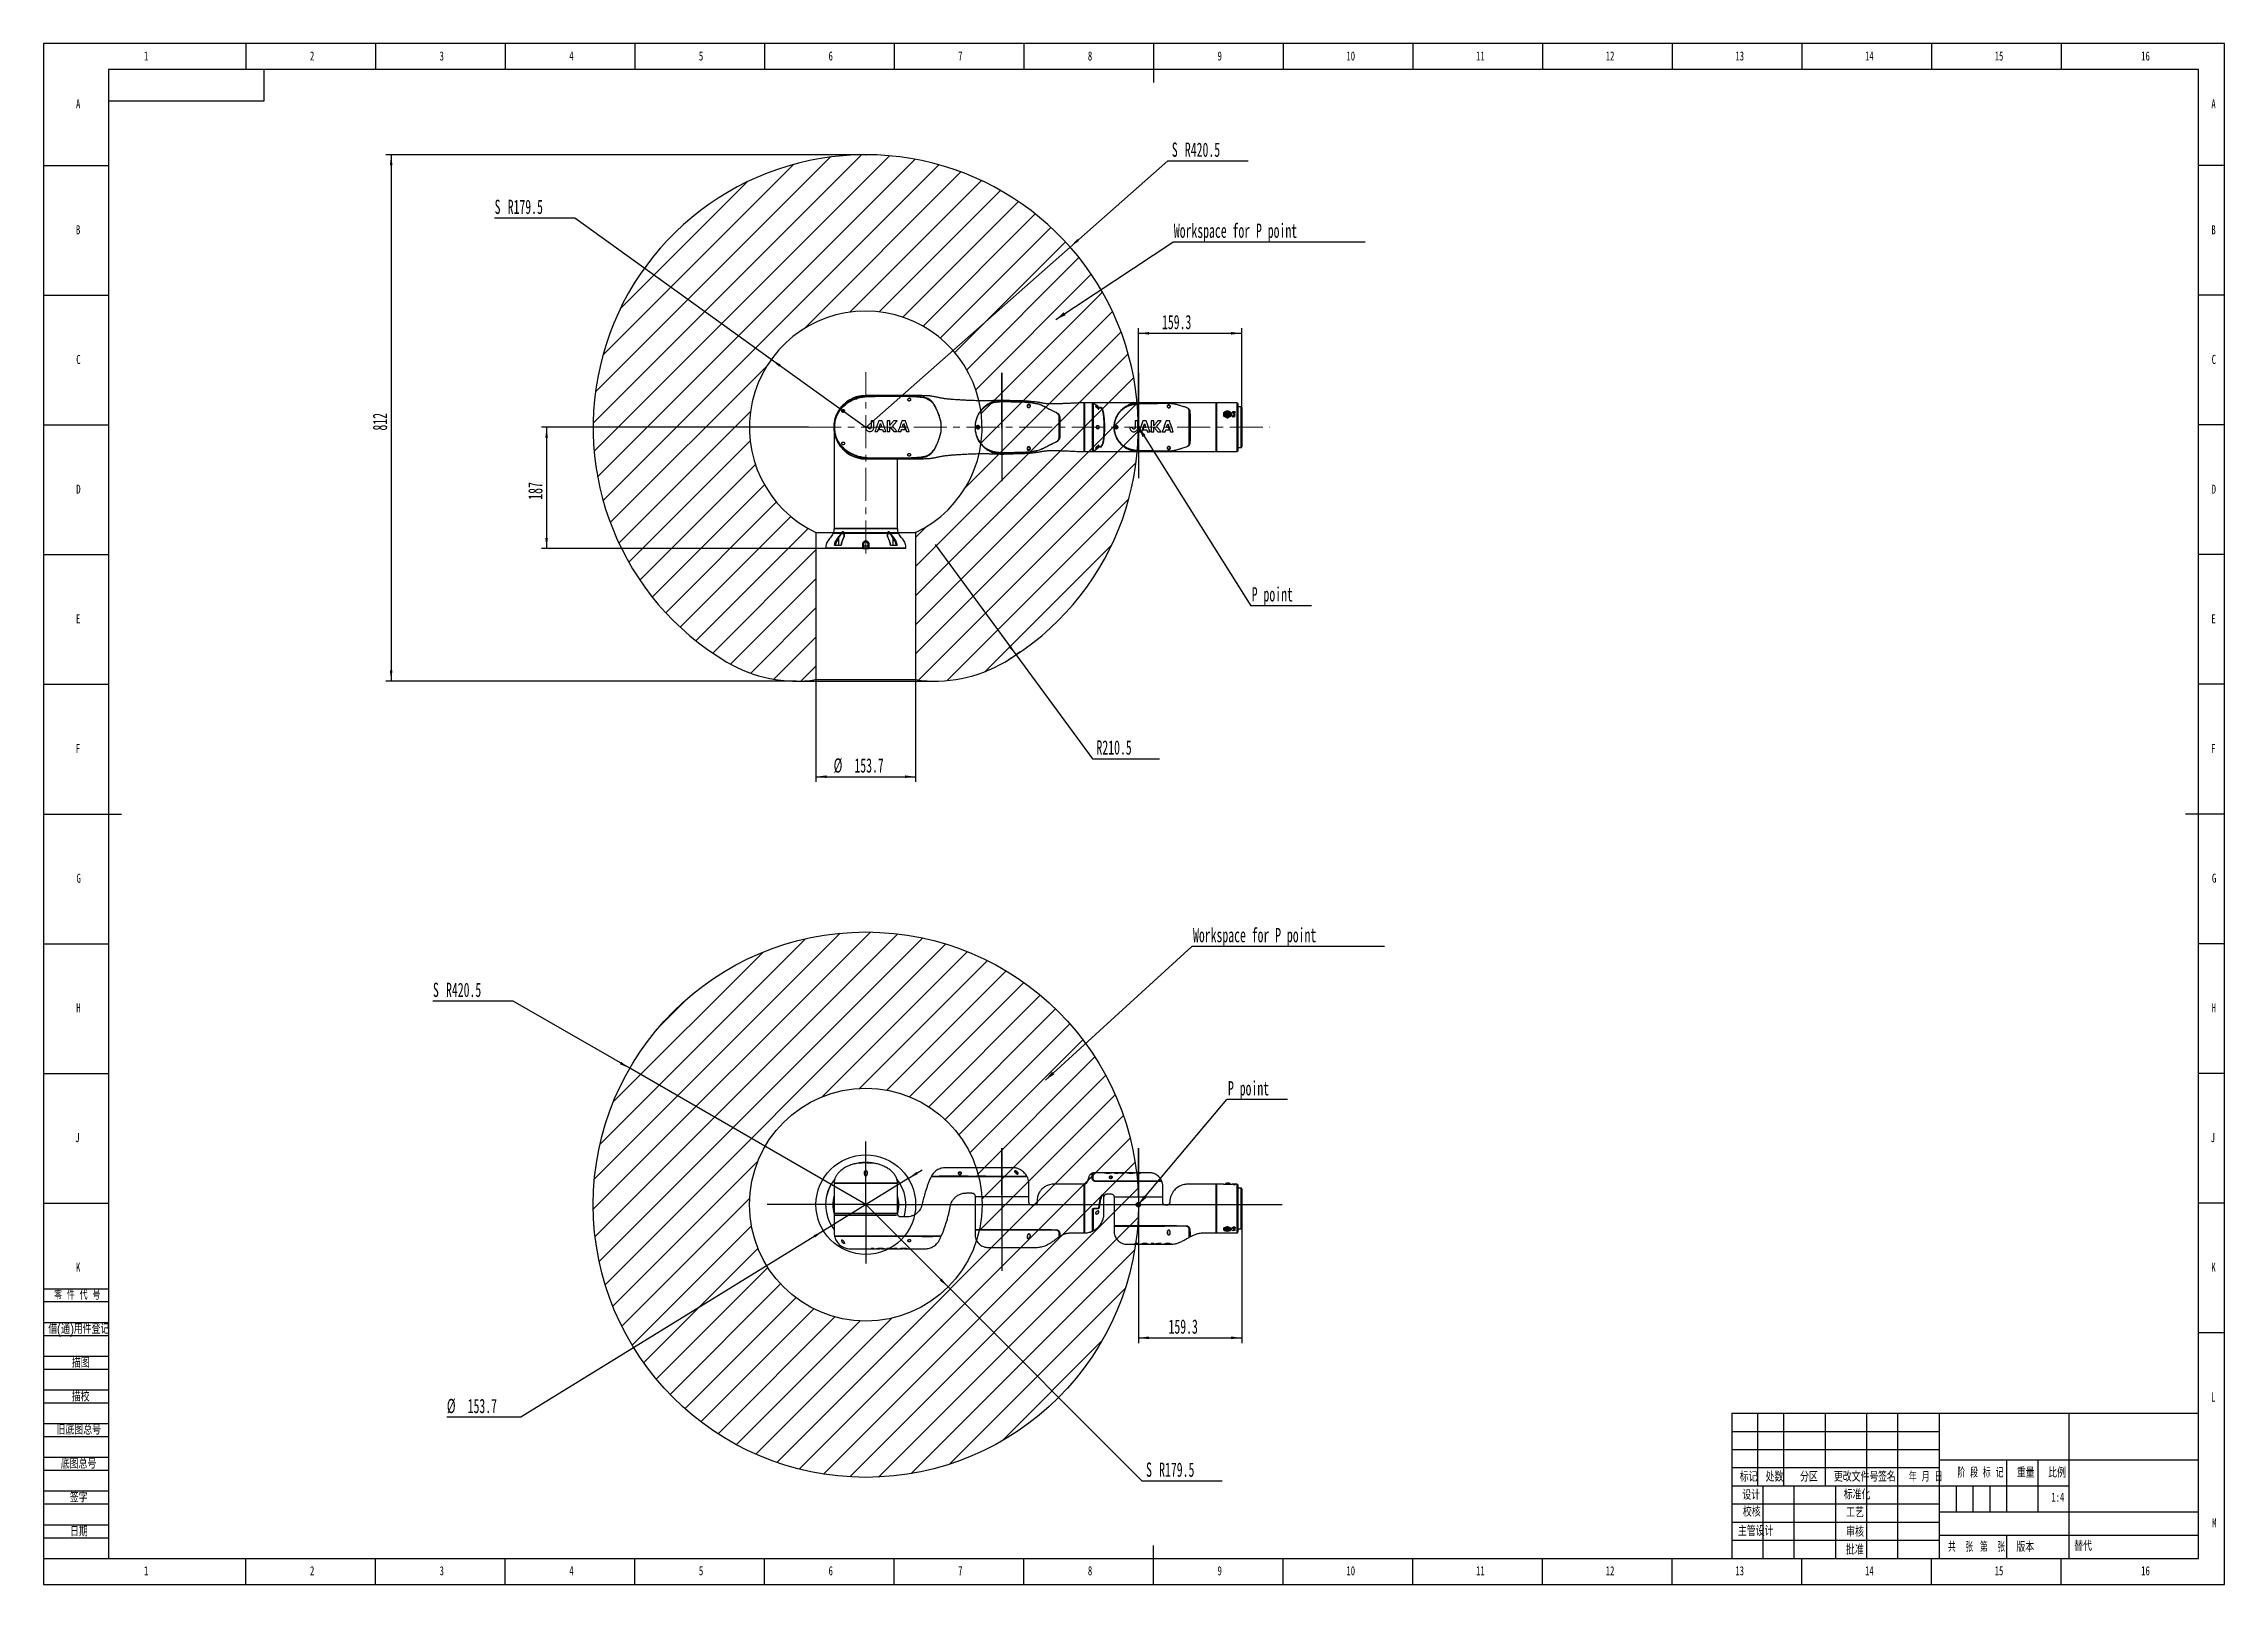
# Model space of a CAD drawing. Header units: millimetres. Extents: x 0 to 841, y 0 to 594.
import ezdxf

# ---------------------------------------------------------------- set-up
doc = ezdxf.new("R2010")
doc.units = ezdxf.units.MM
doc.header["$PDSIZE"] = -1
doc.linetypes.add('CENTERX2', pattern=[20.32, 12.7, -2.54, 2.54, -2.54])
for name, color, linetype in [('10', 7, 'Continuous'), ('5', 7, 'Continuous'), ('SLD-0', 7, 'Continuous')]:
    doc.layers.add(name, color=color, linetype=linetype)
doc.layers.add('细线层', color=7, linetype='Continuous', lineweight=25)
doc.styles.add('SLDTEXTSTYLE0', font='TXT', dxfattribs={"width": 0.7, "bigfont": 'bigfont'})
doc.styles.add('SLDTEXTSTYLE1', font='TXT', dxfattribs={"width": 0.62, "bigfont": 'bigfont'})
doc.styles.add('SLDTEXTSTYLE2', font='TXT', dxfattribs={"width": 0.614286, "bigfont": 'bigfont'})
doc.styles.add('SLDTEXTSTYLE3', font='TXT', dxfattribs={"width": 0.6, "bigfont": 'bigfont'})
doc.styles.add('SLDTEXTSTYLE4', font='TXT', dxfattribs={"width": 0.7})
doc.styles.add('SLDTEXTSTYLE5', font='TXT', dxfattribs={"width": 0.605})
doc.dimstyles.new('SLDDIMSTYLE0', dxfattribs={"dimtxt": 5.5, "dimasz": 4.08, "dimexe": 0, "dimexo": 0.0625, "dimgap": 1.375, "dimtad": 2, "dimdec": 1, "dimlfac": 4, "dimrnd": 1e-09, "dimzin": 12, "dimdsep": 46, "dimtxsty": 'SLDTEXTSTYLE5', "dimsah": 1, "dimcen": 0.09, "dimadec": 0, "dimazin": 3, "dimtfac": 1, "dimtdec": 1, "dimtofl": 0, "dimtmove": 0, "dimatfit": 3, "dimfxl": 0, "dimfrac": 2, "dimtolj": 1, "dimtzin": 12, "dimarcsym": 0})
doc.dimstyles.new('SLDDIMSTYLE1', dxfattribs={"dimtxt": 5.5, "dimasz": 4.08, "dimexe": 0, "dimexo": 0.0625, "dimgap": 1.375, "dimtad": 0, "dimtih": 1, "dimtoh": 1, "dimdec": 1, "dimlfac": 4, "dimrnd": 1e-09, "dimzin": 12, "dimdsep": 46, "dimtxsty": 'SLDTEXTSTYLE5', "dimsah": 1, "dimcen": 0, "dimadec": 0, "dimazin": 3, "dimtfac": 1, "dimtdec": 1, "dimtofl": 0, "dimtmove": 0, "dimatfit": 3, "dimfxl": 0, "dimfrac": 2, "dimtolj": 1, "dimtzin": 12, "dimarcsym": 0})
doc.dimstyles.new('SLDDIMSTYLE2', dxfattribs={"dimtxt": 5.5, "dimasz": 4.08, "dimexe": 0, "dimexo": 0.0625, "dimgap": 1.375, "dimtad": 0, "dimtih": 1, "dimtoh": 1, "dimdec": 1, "dimlfac": 4, "dimrnd": 1e-09, "dimzin": 12, "dimdsep": 46, "dimtxsty": 'SLDTEXTSTYLE5', "dimsah": 1, "dimcen": 0, "dimadec": 0, "dimazin": 3, "dimtfac": 1, "dimtdec": 1, "dimtofl": 0, "dimtmove": 0, "dimatfit": 3, "dimfxl": 0, "dimfrac": 2, "dimtolj": 1, "dimtzin": 12, "dimarcsym": 0})
doc.dimstyles.new('SLDDIMSTYLE3', dxfattribs={"dimtxt": 5.5, "dimasz": 4.08, "dimexe": 0, "dimexo": 0.0625, "dimgap": 1.375, "dimtad": 2, "dimdec": 0, "dimlfac": 4, "dimrnd": 1e-09, "dimzin": 12, "dimdsep": 46, "dimtxsty": 'SLDTEXTSTYLE5', "dimsah": 1, "dimcen": 0.09, "dimadec": 0, "dimazin": 3, "dimtfac": 1, "dimtdec": 0, "dimtofl": 0, "dimtmove": 0, "dimatfit": 3, "dimfxl": 0, "dimfrac": 2, "dimtolj": 1, "dimtzin": 12, "dimarcsym": 0})
doc.dimstyles.new('SLDDIMSTYLE4', dxfattribs={"dimtxt": 5.5, "dimasz": 4.08, "dimexe": 0, "dimexo": 0.0625, "dimgap": 1.375, "dimtad": 0, "dimtih": 1, "dimtoh": 1, "dimdec": 1, "dimlfac": 4, "dimrnd": 1e-09, "dimzin": 12, "dimdsep": 46, "dimtxsty": 'SLDTEXTSTYLE5', "dimsah": 1, "dimcen": 0, "dimadec": 0, "dimazin": 3, "dimtfac": 1, "dimtdec": 1, "dimtofl": 0, "dimtmove": 0, "dimatfit": 3, "dimfxl": 0, "dimfrac": 2, "dimtolj": 1, "dimtzin": 12, "dimarcsym": 0})
doc.dimstyles.new('SLDDIMSTYLE5', dxfattribs={"dimtxt": 0.18, "dimasz": 4.08, "dimexe": 0, "dimexo": 0.0625, "dimgap": 0, "dimtad": 0, "dimtih": 1, "dimtoh": 1, "dimdec": 0, "dimrnd": 1e-09, "dimzin": 0, "dimdsep": 46, "dimtxsty": 'Standard', "dimsah": 1, "dimcen": 0.09, "dimadec": 0, "dimazin": 0, "dimtfac": 4.08, "dimtdec": 0, "dimtofl": 0, "dimtmove": 0, "dimatfit": 3, "dimfxl": 0, "dimfrac": 2, "dimtolj": 1, "dimtzin": 0, "dimarcsym": 0})
doc.dimstyles.new('SLDDIMSTYLE6', dxfattribs={"dimtxt": 5.5, "dimasz": 4.08, "dimexe": 0, "dimexo": 0.0625, "dimgap": 1.375, "dimtad": 0, "dimtih": 1, "dimtoh": 1, "dimdec": 1, "dimlfac": 4, "dimrnd": 1e-09, "dimzin": 12, "dimdsep": 46, "dimtxsty": 'SLDTEXTSTYLE5', "dimsah": 1, "dimcen": 0, "dimadec": 0, "dimazin": 3, "dimtfac": 1, "dimtdec": 1, "dimtmove": 0, "dimatfit": 3, "dimfxl": 0, "dimfrac": 2, "dimtolj": 1, "dimtzin": 12, "dimarcsym": 0})

msp = doc.modelspace()

# ---------------------------------------------------------------- texts
at = {"layer": '10', "char_height": 3.5, "attachment_point": 2}
for s, insert, style in [('1', (39.544, 590.997), 'SLDTEXTSTYLE4'), ('2', (103.544, 590.997), 'SLDTEXTSTYLE4'), ('3', (153.544, 590.997), 'SLDTEXTSTYLE4'), ('4', (203.544, 590.997), 'SLDTEXTSTYLE4'), ('5', (253.544, 590.997), 'SLDTEXTSTYLE4'), ('6', (303.547, 590.997), 'SLDTEXTSTYLE4'), ('7', (353.547, 590.997), 'SLDTEXTSTYLE4'), ('8', (403.547, 590.997), 'SLDTEXTSTYLE4'), ('9', (453.547, 590.997), 'SLDTEXTSTYLE4'), ('10', (504.089, 590.997), 'SLDTEXTSTYLE4'), ('11', (554.089, 590.997), 'SLDTEXTSTYLE4'), ('12', (604.089, 590.997), 'SLDTEXTSTYLE4'), ('13', (654.089, 590.997), 'SLDTEXTSTYLE4'), ('14', (704.089, 590.997), 'SLDTEXTSTYLE4'), ('15', (754.089, 590.997), 'SLDTEXTSTYLE4'), ('16', (810.591, 590.997), 'SLDTEXTSTYLE4'), ('A', (13.32, 572.497), 'SLDTEXTSTYLE4'), ('A', (836.82, 572.497), 'SLDTEXTSTYLE4'), ('B', (13.32, 523.997), 'SLDTEXTSTYLE4'), ('B', (836.82, 523.997), 'SLDTEXTSTYLE4'), ('C', (13.427, 473.997), 'SLDTEXTSTYLE4'), ('C', (836.927, 473.997), 'SLDTEXTSTYLE4'), ('D', (13.43, 423.997), 'SLDTEXTSTYLE4'), ('D', (836.93, 423.997), 'SLDTEXTSTYLE4'), ('E', (13.318, 373.997), 'SLDTEXTSTYLE4'), ('E', (836.818, 373.997), 'SLDTEXTSTYLE4'), ('F', (13.224, 323.997), 'SLDTEXTSTYLE4'), ('F', (836.724, 323.997), 'SLDTEXTSTYLE4'), ('G', (13.539, 273.997), 'SLDTEXTSTYLE4'), ('G', (837.039, 273.997), 'SLDTEXTSTYLE4'), ('H', (13.43, 223.997), 'SLDTEXTSTYLE4'), ('H', (836.93, 223.997), 'SLDTEXTSTYLE4'), ('J', (13.015, 173.997), 'SLDTEXTSTYLE4'), ('J', (836.515, 173.997), 'SLDTEXTSTYLE4'), ('K', (13.32, 123.997), 'SLDTEXTSTYLE4'), ('K', (836.82, 123.997), 'SLDTEXTSTYLE4'), ('L', (836.681, 73.997), 'SLDTEXTSTYLE4'), ('1:4', (776.749, 35.353), 'SLDTEXTSTYLE4'), ('\\M+18D5A\\M+18A6A', (658.733, 29.668), 'SLDTEXTSTYLE0'), ('M', (837.097, 25.497), 'SLDTEXTSTYLE4'), ('\\M+18EE5\\M+18AC7设计', (660.264, 22.22), 'SLDTEXTSTYLE0'), ('1', (39.544, 6.997), 'SLDTEXTSTYLE4'), ('2', (103.544, 6.997), 'SLDTEXTSTYLE4'), ('3', (153.544, 6.997), 'SLDTEXTSTYLE4'), ('4', (203.544, 6.997), 'SLDTEXTSTYLE4'), ('5', (253.544, 6.997), 'SLDTEXTSTYLE4'), ('6', (303.547, 6.997), 'SLDTEXTSTYLE4'), ('7', (353.547, 6.997), 'SLDTEXTSTYLE4'), ('8', (403.547, 6.997), 'SLDTEXTSTYLE4'), ('9', (453.547, 6.997), 'SLDTEXTSTYLE4'), ('10', (504.089, 6.997), 'SLDTEXTSTYLE4'), ('11', (554.089, 6.997), 'SLDTEXTSTYLE4'), ('12', (604.089, 6.997), 'SLDTEXTSTYLE4'), ('13', (654.089, 6.997), 'SLDTEXTSTYLE4'), ('14', (704.089, 6.997), 'SLDTEXTSTYLE4'), ('15', (754.089, 6.997), 'SLDTEXTSTYLE4'), ('16', (810.591, 6.997), 'SLDTEXTSTYLE4')]:
    msp.add_mtext(s, dxfattribs=dict(at, insert=insert, style=style))
at = {"layer": '10', "color": 7, "char_height": 3.5}
for s, insert, attachment_point, style in [('\\M+197EB \\M+18C8F \\M+191E3 \\M+18D86', (4.079, 113.294), 1, 'SLDTEXTSTYLE2'), ('\\M+18ED8(\\M+192CA)\\M+19770\\M+18C8F\\M+1936F记', (1.824, 100.136), 1, 'SLDTEXTSTYLE0'), ('\\M+19560图', (14.331, 87.091), 2, 'SLDTEXTSTYLE0'), ('\\M+19560\\M+18D5A', (14.298, 74.062), 2, 'SLDTEXTSTYLE0'), ('\\M+18B8C\\M+192EA图总\\M+18D86', (4.985, 61.266), 1, 'SLDTEXTSTYLE0'), ('\\M+192EA图总\\M+18D86', (6.614, 48.182), 1, 'SLDTEXTSTYLE0'), ('标记', (657.522, 43.15), 2, 'SLDTEXTSTYLE0'), ('处\\M+19094', (667.496, 43.15), 2, 'SLDTEXTSTYLE0'), ('\\M+195AA\\M+18BE6', (680.798, 43.15), 2, 'SLDTEXTSTYLE0'), ('\\M+18D58\\M+189FC\\M+195B6\\M+18C8F\\M+18D86', (698.989, 43.15), 2, 'SLDTEXTSTYLE0'), ('签\\M+196BC', (710.851, 43.15), 2, 'SLDTEXTSTYLE0'), ('\\M+1944E \\M+18C8E \\M+193FA', (725.802, 43.15), 2, 'SLDTEXTSTYLE1'), ('阶 \\M+19269 标 记', (746.908, 44.73), 2, 'SLDTEXTSTYLE2'), ('\\M+18F64\\M+197CA', (764.38, 44.73), 2, 'SLDTEXTSTYLE0'), ('\\M+194E4\\M+197E1', (776.497, 44.73), 2, 'SLDTEXTSTYLE0'), ('签\\M+18E9A', (13.529, 35.163), 2, 'SLDTEXTSTYLE0'), ('设计', (658.532, 36.169), 2, 'SLDTEXTSTYLE0'), ('标\\M+18F79\\M+189BB', (699.347, 36.284), 2, 'SLDTEXTSTYLE0'), ('\\M+18D48艺', (698.57, 29.368), 2, 'SLDTEXTSTYLE0'), ('\\M+193FA\\M+18AFA', (13.607, 22.051), 2, 'SLDTEXTSTYLE0'), ('审\\M+18A6A', (698.569, 21.92), 2, 'SLDTEXTSTYLE0'), ('\\M+194E1\\M+18F79', (698.491, 15.009), 2, 'SLDTEXTSTYLE0'), ('\\M+18BA4  张', (739.275, 16.086), 2, 'SLDTEXTSTYLE3'), ('\\M+191E6  张', (751.611, 16.086), 2, 'SLDTEXTSTYLE3'), ('\\M+194C5\\M+1967B', (764.214, 16.086), 2, 'SLDTEXTSTYLE0')]:
    msp.add_mtext(s, dxfattribs=dict(at, insert=insert, attachment_point=attachment_point, style=style))
at = {"layer": 'SLD-0', "insert": (783.073, 16.45), "char_height": 3.5, "attachment_point": 1, "style": 'SLDTEXTSTYLE0'}
msp.add_mtext('\\M+191D6\\M+191E3', dxfattribs=at)

# ---------------------------------------------------------------- blocks, each defined once
blk = doc.blocks.new('_D')
at = {"layer": '细线层'}
for p, q in [((422.2, 446.12), (422.2, 484.32)), ((422.2, 482.32), (462.03, 482.32)), ((462.03, 453.75), (462.03, 484.32))]:
    blk.add_line(p, q, dxfattribs=at)
for points in [[(422.2, 482.32), (426.28, 481.81), (426.28, 482.83)], [(462.03, 482.32), (457.95, 482.83), (457.95, 481.81)]]:
    blk.add_solid(points, dxfattribs=at)
at = {"layer": '细线层', "insert": (431.29, 489.41), "char_height": 5.5, "attachment_point": 1, "style": 'SLDTEXTSTYLE5'}
blk.add_mtext('159.3', dxfattribs=at)
blk = doc.blocks.new('_D_1')
at = {"layer": '细线层'}
for p, q in [((204.92, 526.74), (173.93, 526.74)), ((280.62, 472.25), (204.92, 526.74)), ((317.04, 446.04), (280.62, 472.25))]:
    blk.add_line(p, q, dxfattribs=at)
blk.add_solid([(280.62, 472.25), (283.64, 469.46), (284.23, 470.28)], dxfattribs=at)
at = {"layer": '细线层', "char_height": 5.5, "attachment_point": 1, "style": 'SLDTEXTSTYLE5'}
for s, insert in [('S', (173.93, 533.83)), ('R179.5', (178.97, 533.83))]:
    blk.add_mtext(s, dxfattribs=dict(at, insert=insert))
blk = doc.blocks.new('_D_2')
at = {"layer": '细线层'}
for p, q in [((395.88, 515.58), (433.5, 548.77)), ((433.5, 548.77), (464.49, 548.77)), ((317.04, 446.04), (395.88, 515.58))]:
    blk.add_line(p, q, dxfattribs=at)
blk.add_solid([(395.88, 515.58), (399.27, 517.9), (398.6, 518.66)], dxfattribs=at)
at = {"layer": '细线层', "char_height": 5.5, "attachment_point": 1, "style": 'SLDTEXTSTYLE5'}
for s, insert in [('S', (435.09, 555.86)), ('R420.5', (440.13, 555.86))]:
    blk.add_mtext(s, dxfattribs=dict(at, insert=insert))
blk = doc.blocks.new('_D_3')
at = {"layer": '细线层'}
for p, q in [((317.04, 551.16), (132.03, 551.16)), ((134.03, 551.16), (134.03, 348.25)), ((290.28, 348.25), (132.03, 348.25))]:
    blk.add_line(p, q, dxfattribs=at)
for points in [[(134.03, 551.16), (133.52, 547.08), (134.54, 547.08)], [(134.03, 348.25), (134.54, 352.33), (133.52, 352.33)]]:
    blk.add_solid(points, dxfattribs=at)
at = {"layer": '细线层', "insert": (126.94, 444.83), "char_height": 5.5, "attachment_point": 1, "rotation": 90, "style": 'SLDTEXTSTYLE5'}
blk.add_mtext('812', dxfattribs=at)
blk = doc.blocks.new('_D_4')
at = {"layer": '细线层'}
for p, q in [((297.86, 405.47), (297.86, 309.37)), ((336.29, 405.5), (336.29, 309.37)), ((297.86, 311.37), (336.29, 311.37))]:
    blk.add_line(p, q, dxfattribs=at)
for points in [[(297.86, 311.37), (301.94, 310.86), (301.94, 311.88)], [(336.29, 311.37), (332.21, 311.88), (332.21, 310.86)]]:
    blk.add_solid(points, dxfattribs=at)
at = {"layer": '细线层', "char_height": 5.5, "attachment_point": 1, "style": 'SLDTEXTSTYLE5'}
for s, insert in [('%%c', (304.66, 318.46)), ('153.7', (312.68, 318.48))]:
    blk.add_mtext(s, dxfattribs=dict(at, insert=insert))
blk = doc.blocks.new('_D_5')
at = {"layer": '细线层'}
for p, q in [((343.81, 400.87), (374.95, 358.46)), ((374.95, 358.46), (404.44, 318.3)), ((404.44, 318.3), (430.39, 318.3))]:
    blk.add_line(p, q, dxfattribs=at)
blk.add_arc((343.81, 400.87), 52.63, 300.64689, 308.46756, dxfattribs=at)
blk.add_solid([(374.95, 358.46), (372.95, 362.04), (372.13, 361.44)], dxfattribs=at)
at = {"layer": '细线层', "insert": (406.03, 325.39), "char_height": 5.5, "attachment_point": 1, "style": 'SLDTEXTSTYLE5'}
blk.add_mtext('R210.5', dxfattribs=at)
blk = doc.blocks.new('_D_6')
at = {"layer": '细线层'}
for p, q in [((294.92, 446.12), (191.97, 446.12)), ((193.97, 446.12), (193.97, 399.37)), ((301.83, 399.37), (191.97, 399.37))]:
    blk.add_line(p, q, dxfattribs=at)
for points in [[(193.97, 446.12), (193.47, 442.04), (194.48, 442.04)], [(193.97, 399.37), (194.48, 403.45), (193.47, 403.45)]]:
    blk.add_solid(points, dxfattribs=at)
at = {"layer": '细线层', "insert": (186.88, 418.15), "char_height": 5.5, "attachment_point": 1, "rotation": 90, "style": 'SLDTEXTSTYLE5'}
blk.add_mtext('187', dxfattribs=at)
blk = doc.blocks.new('SW_NOTE_0')
at = {"layer": '细线层', "color": 0}
blk.add_line((23.41, 0), (0, 0), dxfattribs=at)
at = {"layer": '细线层', "color": 0, "insert": (0.39, 7.16), "char_height": 5.5, "attachment_point": 1, "style": 'SLDTEXTSTYLE5'}
blk.add_mtext('P point', dxfattribs=at)
blk = doc.blocks.new('SW_NOTE_1')
at = {"layer": '细线层', "color": 0}
blk.add_line((74.22, 0), (0, 0), dxfattribs=at)
at = {"layer": '细线层', "color": 0, "insert": (0.41, 7.11), "char_height": 5.5, "attachment_point": 1, "style": 'SLDTEXTSTYLE5'}
blk.add_mtext('Workspace for P point', dxfattribs=at)
blk = doc.blocks.new('SW_NOTE_2')
at = {"layer": '细线层', "color": 0}
blk.add_line((74.22, 0), (0, 0), dxfattribs=at)
at = {"layer": '细线层', "color": 0, "insert": (0.41, 7.1), "char_height": 5.5, "attachment_point": 1, "style": 'SLDTEXTSTYLE5'}
blk.add_mtext('Workspace for P point', dxfattribs=at)
blk = doc.blocks.new('_D_7')
at = {"layer": '细线层'}
for p, q in [((422.2, 150.15), (422.2, 93.05)), ((462.03, 137.26), (462.03, 93.05)), ((422.2, 95.05), (462.03, 95.05))]:
    blk.add_line(p, q, dxfattribs=at)
for points in [[(422.2, 95.05), (426.28, 94.54), (426.28, 95.56)], [(462.03, 95.05), (457.95, 95.56), (457.95, 94.54)]]:
    blk.add_solid(points, dxfattribs=at)
at = {"layer": '细线层', "insert": (433.82, 102.14), "char_height": 5.5, "attachment_point": 1, "style": 'SLDTEXTSTYLE5'}
blk.add_mtext('159.3', dxfattribs=at)
blk = doc.blocks.new('_D_8')
at = {"layer": '细线层'}
for p, q in [((181.13, 224.87), (150.14, 224.87)), ((226.04, 198.95), (181.13, 224.87)), ((317.08, 146.39), (226.04, 198.95))]:
    blk.add_line(p, q, dxfattribs=at)
blk.add_solid([(226.04, 198.95), (222.76, 201.43), (222.25, 200.55)], dxfattribs=at)
at = {"layer": '细线层', "char_height": 5.5, "attachment_point": 1, "style": 'SLDTEXTSTYLE5'}
for s, insert in [('S', (150.14, 231.96)), ('R420.5', (155.19, 231.96))]:
    blk.add_mtext(s, dxfattribs=dict(at, insert=insert))
blk = doc.blocks.new('_D_9')
at = {"layer": '细线层'}
for p, q in [((317.08, 146.39), (348.81, 114.66)), ((348.81, 114.66), (423.57, 39.89)), ((423.57, 39.89), (454.56, 39.89))]:
    blk.add_line(p, q, dxfattribs=at)
blk.add_solid([(348.81, 114.66), (346.28, 117.9), (345.56, 117.18)], dxfattribs=at)
at = {"layer": '细线层', "char_height": 5.5, "attachment_point": 1, "style": 'SLDTEXTSTYLE5'}
for s, insert in [('S', (425.16, 46.98)), ('R179.5', (430.2, 46.98))]:
    blk.add_mtext(s, dxfattribs=dict(at, insert=insert))
blk = doc.blocks.new('_D_10')
at = {"layer": '细线层'}
for p, q in [((333.43, 156.46), (338.84, 159.79)), ((333.43, 156.46), (300.72, 136.31)), ((300.72, 136.31), (184.02, 64.43)), ((184.02, 64.43), (155.51, 64.43))]:
    blk.add_line(p, q, dxfattribs=at)
for points in [[(333.43, 156.46), (337.18, 158.17), (336.64, 159.04)], [(300.72, 136.31), (296.98, 134.6), (297.51, 133.74)]]:
    blk.add_solid(points, dxfattribs=at)
at = {"layer": '细线层', "char_height": 5.5, "attachment_point": 1, "style": 'SLDTEXTSTYLE5'}
for s, insert in [('%%c', (155.51, 71.52)), ('153.7', (163.52, 71.53))]:
    blk.add_mtext(s, dxfattribs=dict(at, insert=insert))
blk = doc.blocks.new('SW_NOTE_3')
at = {"layer": '细线层', "color": 0}
blk.add_line((23.41, 0), (0, 0), dxfattribs=at)
at = {"layer": '细线层', "color": 0, "insert": (0.48, 7.13), "char_height": 5.5, "attachment_point": 1, "style": 'SLDTEXTSTYLE5'}
blk.add_mtext('P point', dxfattribs=at)

# ---------------------------------------------------------------- dimensions: what is measured, and where the dimension line sits
at = {"layer": '细线层'}
for center, mpoint, dimstyle, picture, middle in [((317.044, 446.039), (395.878, 515.584), 'SLDDIMSTYLE2', '_D_2', (449.788, 552.993)), ((317.044, 446.039), (280.621, 472.253), 'SLDDIMSTYLE1', '_D_1', (188.63, 530.956)), ((317.077, 146.387), (226.036, 198.95), 'SLDDIMSTYLE2', '_D_8', (164.845, 229.095)), ((317.077, 146.387), (348.808, 114.656), 'SLDDIMSTYLE4', '_D_9', (439.859, 44.114))]:
    dim = msp.add_radius_dim(center=center, mpoint=mpoint, text='S<>', dimstyle=dimstyle, dxfattribs=at)
    dim.commit()
    dim.dimension.update_dxf_attribs({"geometry": picture, "text_midpoint": middle, "dimtype": 164})
for base, p1, p2, angle, dimstyle, picture, middle in [((134.032, 348.247), (317.044, 551.164), (290.282, 348.247), 90, 'SLDDIMSTYLE3', '_D_3', (134.032, 451.134)), ((462.027, 482.32), (422.202, 446.122), (462.027, 453.747), 0, 'SLDDIMSTYLE0', '_D', (440.74, 482.32)), ((193.973, 399.372), (294.917, 446.122), (301.831, 399.372), 90, 'SLDDIMSTYLE0', '_D_6', (193.973, 424.451)), ((462.027, 95.051), (422.202, 150.15), (462.027, 137.262), 0, 'SLDDIMSTYLE0', '_D_7', (443.271, 95.051))]:
    dim = msp.add_linear_dim(base=base, p1=p1, p2=p2, angle=angle, dimstyle=dimstyle, dxfattribs=at)
    dim.commit()
    dim.dimension.update_dxf_attribs({"geometry": picture, "text_midpoint": middle, "dimtype": 160})
dim = msp.add_linear_dim(base=(336.289, 311.372), p1=(297.864, 405.47), p2=(336.289, 405.501), text='%%c<>', dimstyle='SLDDIMSTYLE0', dxfattribs=at)
dim.commit()
dim.dimension.update_dxf_attribs({"geometry": '_D_4', "text_midpoint": (318.125, 311.372), "dimtype": 160})
dim = msp.add_radius_dim(center=(343.806, 400.872), mpoint=(374.954, 358.456), dimstyle='SLDDIMSTYLE4', dxfattribs=at)
dim.commit()
dim.dimension.update_dxf_attribs({"geometry": '_D_5', "text_midpoint": (418.207, 322.523), "dimtype": 164})
dim = msp.add_diameter_dim_2p(p1=(300.719, 136.311), p2=(333.435, 156.464), dimstyle='SLDDIMSTYLE6', dxfattribs=at)
dim.commit()
dim.dimension.update_dxf_attribs({"geometry": '_D_10', "text_midpoint": (168.968, 68.78), "dimtype": 163})

# ---------------------------------------------------------------- hatches: boundary and pattern name
at = {"layer": '细线层'}
h = msp.add_hatch(dxfattribs=at)
h.set_pattern_fill('ANSI31', color=256, scale=2.5, style=0)
edge = h.paths.add_edge_path(flags=0)
edge.add_line((336.289, 405.501), (336.225, 348.796))
edge.add_arc((343.806, 400.872), 52.625, 261.717857, 300.646885)
edge.add_arc((317.044, 446.039), 105.125, 300.646885, 599.353106)
edge.add_arc((290.282, 400.872), 52.625, 239.353106, 278.282141)
edge.add_line((297.863, 348.796), (297.864, 405.47))
edge.add_arc((317.044, 446.039), 44.875, -64.604615, 244.69701, ccw=False)
h = msp.add_hatch(color=256, dxfattribs=at)
edge = h.paths.add_edge_path(flags=0)
edge.add_arc((422.202, 446.122), 0.403, 0, 360)
h = msp.add_hatch(dxfattribs=at)
h.set_pattern_fill('ANSI31', color=256, scale=2.5, style=0)
edge = h.paths.add_edge_path(flags=0)
edge.add_arc((317.077, 146.387), 105.125, 0, 360)
edge = h.paths.add_edge_path(flags=0)
edge.add_arc((317.077, 146.387), 44.875, 0, 360)
h = msp.add_hatch(color=256, dxfattribs=at)
edge = h.paths.add_edge_path(flags=0)
edge.add_arc((422.202, 146.387), 0.875, 0, 360)

# ---------------------------------------------------------------- linework, layer by layer
at = {"color": 7, "linetype": 'Continuous', "lineweight": 25}
for p, q in [((367.557, 456.276), (368.182, 456.4)), ((368.561, 456.431), (369.577, 456.497)), ((401.402, 455.497), (401.402, 436.747)), ((452.152, 436.747), (452.152, 455.497)), ((460.277, 455.497), (452.277, 455.497)), ((452.277, 455.497), (452.277, 436.747)), ((460.527, 455.247), (460.527, 436.997)), ((317.044, 446.039), (317.043, 445.987)), ((318.081, 446.039), (317.044, 446.039)), ((320.122, 448.636), (319.077, 448.636)), ((323.377, 448.632), (322.039, 448.632)), ((323.195, 446.122), (322.398, 446.122)), ((326.305, 448.628), (325.253, 448.628)), ((326.305, 446.281), (327.819, 444.45)), ((326.305, 444.449), (326.305, 446.281)), ((329.106, 448.616), (327.818, 448.616)), ((332.337, 448.632), (331, 448.632)), ((331.181, 446.122), (331.673, 447.549)), ((331.978, 446.122), (331.181, 446.122)), ((360.219, 446.688), (360.214, 446.591)), ((401.402, 453.122), (401.277, 453.122)), ((418.899, 445.957), (418.898, 445.904)), ((419.936, 445.957), (418.899, 445.957)), ((421.977, 448.554), (420.932, 448.554)), ((425.232, 448.549), (423.894, 448.549)), ((425.05, 446.039), (424.254, 446.039)), ((428.16, 448.545), (427.108, 448.545)), ((430.961, 448.533), (429.673, 448.533)), ((434.192, 448.549), (432.855, 448.549)), ((433.833, 446.039), (433.037, 446.039)), ((434.15, 445.136), (433.833, 446.039)), ((452.277, 453.122), (452.152, 453.122)), ((455.089, 450.565), (455.089, 451.619)), ((455.214, 451.546), (455.214, 450.506)), ((455.277, 450.798), (455.329, 450.824)), ((455.277, 450.373), (455.277, 450.798)), ((455.329, 451.05), (455.329, 450.332)), ((455.827, 451.103), (455.827, 450.445)), ((456.427, 450.616), (456.427, 450.516)), ((456.427, 450.207), (456.427, 450.516)), ((456.627, 450.516), (456.627, 450.616)), ((456.627, 450.516), (456.627, 450.207)), ((457.227, 450.445), (457.227, 451.103)), ((457.719, 450.327), (457.719, 450.327)), ((457.724, 450.334), (457.724, 451.05)), ((457.724, 450.824), (457.777, 450.798)), ((457.777, 450.798), (457.777, 450.373)), ((457.839, 450.506), (457.839, 451.546)), ((457.964, 451.619), (457.964, 450.565)), ((458.527, 451.626), (458.559, 451.669)), ((459.532, 451.16), (458.527, 451.626)), ((458.559, 451.669), (459.564, 451.204)), ((458.559, 451.669), (458.559, 451.61)), ((458.58, 451.969), (458.58, 451.906)), ((458.591, 450.897), (459.5, 450.897)), ((458.591, 450.791), (458.591, 450.897)), ((458.591, 450.846), (459.5, 450.846)), ((459.5, 450.791), (458.591, 450.791)), ((458.591, 450.488), (458.692, 450.488)), ((458.591, 449.996), (458.591, 450.488)), ((458.591, 450.442), (458.692, 450.442)), ((458.692, 449.996), (458.591, 449.996)), ((458.681, 451.906), (458.681, 451.969)), ((458.692, 450.299), (458.692, 450.488)), ((458.692, 450.299), (459.5, 450.299)), ((458.692, 450.299), (458.692, 450.254)), ((458.692, 450.254), (459.5, 450.254)), ((458.692, 449.996), (458.692, 450.189)), ((459.5, 450.189), (458.692, 450.189)), ((458.766, 451.515), (459.564, 451.15)), ((459.043, 452.194), (459.043, 452.13)), ((459.043, 451.774), (459.043, 451.835)), ((459.41, 451.906), (459.41, 451.969)), ((459.5, 450.791), (459.5, 450.897)), ((459.5, 450.189), (459.5, 450.299)), ((459.511, 451.969), (459.511, 451.906)), ((459.564, 451.204), (459.532, 451.16)), ((461.777, 453.997), (460.527, 453.997)), ((462.027, 453.747), (462.027, 438.497)), ((320.58, 444.455), (321.64, 444.455)), ((322.082, 445.219), (323.51, 445.219)), ((323.51, 445.219), (323.776, 444.455)), ((323.776, 444.455), (324.825, 444.455)), ((325.253, 444.449), (326.305, 444.449)), ((327.819, 444.45), (329.106, 444.45)), ((329.551, 444.455), (330.601, 444.455)), ((330.866, 445.219), (332.295, 445.219)), ((332.736, 444.455), (333.797, 444.455)), ((401.277, 439.122), (401.402, 439.122)), ((422.435, 444.372), (423.495, 444.372)), ((423.937, 445.136), (425.366, 445.136)), ((425.631, 444.372), (426.681, 444.372)), ((427.108, 444.366), (428.16, 444.366)), ((429.674, 444.367), (430.961, 444.367)), ((431.406, 444.372), (432.456, 444.372)), ((432.456, 444.372), (432.721, 445.136)), ((432.721, 445.136), (434.15, 445.136)), ((452.152, 439.122), (452.277, 439.122)), ((460.527, 438.247), (461.777, 438.247)), ((452.277, 436.747), (460.277, 436.747)), ((304.827, 407.122), (329.327, 407.122)), ((306.827, 407.247), (306.827, 407.122)), ((307.672, 405.122), (308.628, 405.122)), ((325.415, 405.122), (308.738, 405.122)), ((325.526, 405.122), (326.482, 405.122)), ((327.327, 407.122), (327.327, 407.247)), ((315.927, 399.372), (301.831, 399.372)), ((304.981, 400.622), (307.584, 400.622)), ((306.601, 403.336), (306.601, 400.622)), ((315.927, 399.372), (318.227, 399.372)), ((318.077, 399.422), (316.077, 399.422)), ((316.127, 399.472), (318.027, 399.472)), ((317.998, 399.522), (316.156, 399.522)), ((317.977, 400.247), (316.177, 400.247)), ((332.322, 399.372), (318.227, 399.372)), ((326.57, 400.622), (329.173, 400.622)), ((327.552, 403.336), (327.552, 400.622)), ((314.46, 162.435), (314.46, 162.432)), ((316.583, 162.627), (316.13, 162.607)), ((317.577, 162.63), (317.577, 162.547)), ((317.577, 162.547), (317.64, 162.544)), ((317.962, 162.589), (317.962, 162.614)), ((318.233, 162.572), (318.233, 162.597)), ((319.478, 162.478), (318.561, 162.577)), ((318.561, 162.577), (318.561, 162.577)), ((318.561, 162.574), (318.561, 162.574)), ((319.391, 162.477), (319.478, 162.468)), ((319.478, 162.472), (319.478, 162.473)), ((319.478, 162.468), (319.478, 162.469)), ((319.485, 162.472), (319.485, 162.473)), ((304.816, 154.523), (304.971, 154.539)), ((329.173, 155.881), (328.989, 156.11)), ((342.375, 157.423), (342.384, 157.423)), ((401.402, 151.887), (401.277, 151.887)), ((401.402, 154.262), (401.402, 135.512)), ((409.736, 158.517), (411.074, 158.517)), ((410.808, 158.637), (409.994, 158.637)), ((410, 158.597), (410.401, 158.58)), ((410.808, 158.631), (410.401, 158.605)), ((410.401, 158.58), (410.802, 158.605)), ((410.401, 158.58), (410.401, 158.605)), ((411.649, 158.612), (410.802, 158.612)), ((411.207, 158.607), (410.851, 158.607)), ((410.892, 158.612), (410.892, 158.636)), ((414.551, 158.637), (411.859, 158.637)), ((414.689, 158.637), (412.968, 158.519)), ((412.968, 158.519), (414.255, 158.519)), ((413.334, 158.519), (414.689, 158.612)), ((414.255, 158.519), (415.768, 158.633)), ((414.551, 158.63), (414.689, 158.637)), ((414.689, 158.612), (414.689, 158.637)), ((415.492, 158.612), (414.689, 158.612)), ((415.71, 158.634), (415.329, 158.612)), ((415.768, 158.633), (415.768, 158.517)), ((416.821, 158.612), (415.768, 158.612)), ((415.768, 158.517), (416.821, 158.517)), ((417.911, 158.638), (416.821, 158.637)), ((418.974, 158.613), (418.115, 158.613)), ((418.92, 158.607), (418.563, 158.607)), ((418.697, 158.516), (420.034, 158.515)), ((418.878, 158.613), (418.878, 158.636)), ((419.37, 158.605), (418.962, 158.631)), ((418.974, 158.605), (419.37, 158.58)), ((419.777, 158.627), (419.37, 158.605)), ((419.37, 158.58), (419.37, 158.605)), ((419.37, 158.58), (419.765, 158.602)), ((420.617, 158.613), (419.765, 158.613)), ((421.952, 158.638), (420.826, 158.638)), ((422.996, 158.613), (421.929, 158.613)), ((421.952, 158.611), (421.952, 158.636)), ((421.952, 158.624), (421.952, 158.512)), ((421.952, 158.487), (421.952, 158.597)), ((421.952, 158.512), (422.997, 158.51)), ((421.955, 158.606), (421.955, 158.631)), ((422.996, 158.609), (422.996, 158.634)), ((452.152, 135.512), (452.152, 154.262)), ((452.277, 151.887), (452.152, 151.887)), ((454.85, 154.262), (452.277, 154.262)), ((452.277, 154.262), (452.277, 135.512)), ((455.777, 154.486), (455.777, 154.155)), ((457.627, 154.155), (457.627, 154.486)), ((458.808, 154.262), (458.545, 154.262)), ((458.766, 154.252), (458.766, 154.261)), ((459.675, 154.252), (458.766, 154.252)), ((458.766, 154.246), (458.867, 154.246)), ((458.766, 154.196), (458.766, 154.246)), ((459.675, 154.196), (458.766, 154.196)), ((458.867, 154.257), (458.867, 154.26)), ((458.867, 154.257), (459.181, 154.257)), ((458.867, 154.252), (458.867, 154.257)), ((458.867, 154.209), (458.867, 154.246)), ((458.867, 154.209), (459.165, 154.209)), ((458.867, 154.209), (458.867, 154.196)), ((459.165, 154.239), (459.266, 154.239)), ((459.165, 154.209), (459.165, 154.239)), ((459.165, 154.209), (459.165, 154.196)), ((459.181, 154.257), (459.181, 154.261)), ((459.181, 154.252), (459.181, 154.257)), ((459.399, 154.262), (459.237, 154.262)), ((459.266, 154.262), (459.521, 154.262)), ((459.266, 154.209), (459.266, 154.239)), ((459.266, 154.209), (459.675, 154.209)), ((459.266, 154.209), (459.266, 154.196)), ((459.675, 154.262), (459.282, 154.261)), ((459.282, 154.257), (459.282, 154.261)), ((459.282, 154.257), (459.675, 154.257)), ((459.282, 154.257), (459.282, 154.252)), ((460.277, 154.262), (459.658, 154.262)), ((459.675, 154.252), (459.675, 154.257)), ((459.675, 154.196), (459.675, 154.209)), ((460.527, 154.012), (460.527, 135.762)), ((461.777, 152.762), (460.527, 152.762)), ((462.027, 152.512), (462.027, 137.262)), ((305.202, 143.137), (305.202, 143.012)), ((328.952, 143.012), (328.952, 143.137)), ((360.202, 149.512), (360.202, 149.387)), ((378.952, 149.387), (378.952, 149.512)), ((414.052, 149.4), (414.052, 149.275)), ((430.352, 149.275), (430.352, 149.4)), ((328.952, 142.262), (305.202, 142.262)), ((401.277, 137.887), (401.402, 137.887)), ((405.903, 137.016), (405.899, 137.011)), ((440.331, 138.15), (440.02, 138.15)), ((452.152, 137.887), (452.277, 137.887)), ((452.277, 135.512), (460.277, 135.512)), ((455.089, 136.632), (455.089, 137.293)), ((455.214, 137.394), (455.214, 136.742)), ((455.329, 137.476), (455.329, 137.03)), ((455.827, 137.409), (455.827, 136.945)), ((456.427, 136.639), (456.427, 136.577)), ((456.627, 136.577), (456.627, 136.639)), ((457.227, 136.945), (457.227, 137.409)), ((457.724, 137.03), (457.724, 137.476)), ((457.839, 136.742), (457.839, 137.394)), ((457.964, 137.293), (457.964, 136.632)), ((458.527, 137.298), (458.559, 137.329)), ((459.532, 136.981), (458.527, 137.298)), ((458.559, 137.329), (459.564, 137.009)), ((458.591, 136.819), (459.5, 136.819)), ((458.591, 136.758), (458.591, 136.819)), ((459.5, 136.758), (458.591, 136.758)), ((458.591, 136.591), (458.692, 136.591)), ((458.591, 136.35), (458.591, 136.591)), ((458.692, 136.441), (458.591, 136.441)), ((458.692, 136.35), (458.591, 136.35)), ((458.681, 137.637), (458.681, 137.559)), ((458.692, 136.494), (458.692, 136.591)), ((458.692, 136.494), (459.5, 136.494)), ((458.692, 136.44), (458.692, 136.494)), ((458.692, 136.35), (458.692, 136.44)), ((459.5, 136.44), (458.692, 136.44)), ((459.149, 137.734), (459.043, 137.74)), ((459.043, 137.74), (459.043, 137.663)), ((459.043, 137.377), (459.043, 137.457)), ((459.41, 137.637), (459.41, 137.559)), ((459.5, 136.758), (459.5, 136.819)), ((459.5, 136.44), (459.5, 136.494)), ((459.532, 136.981), (459.532, 137.02)), ((459.564, 137.009), (459.532, 136.981)), ((460.527, 137.012), (461.777, 137.012)), ((315.652, 134.221), (315.995, 134.185)), ((319.078, 129.421), (319.077, 129.545)), ((319.077, 129.52), (319.078, 129.388)), ((320.122, 129.52), (319.077, 129.52)), ((319.078, 129.413), (319.078, 129.388)), ((319.078, 129.412), (320.142, 129.412)), ((320.119, 129.414), (320.119, 129.389)), ((320.122, 129.545), (320.121, 129.415)), ((320.121, 129.387), (320.122, 129.52)), ((320.121, 129.412), (320.121, 129.387)), ((321.433, 129.412), (322.225, 129.412)), ((323.377, 129.519), (322.039, 129.519)), ((322.214, 129.391), (322.704, 129.43)), ((322.214, 129.387), (322.355, 129.387)), ((322.704, 129.455), (322.225, 129.417)), ((323.195, 129.387), (322.398, 129.387)), ((323.195, 129.412), (322.704, 129.455)), ((322.704, 129.455), (322.704, 129.43)), ((322.704, 129.43), (323.195, 129.387)), ((323.183, 129.412), (323.981, 129.412)), ((323.195, 129.412), (323.195, 129.387)), ((323.195, 129.404), (323.51, 129.404)), ((323.51, 129.404), (323.563, 129.412)), ((323.51, 129.412), (323.51, 129.404)), ((324.245, 129.387), (325.253, 129.387)), ((326.305, 129.518), (325.253, 129.518)), ((325.253, 129.412), (326.305, 129.412)), ((326.305, 129.397), (326.305, 129.518)), ((327.818, 129.517), (326.305, 129.397)), ((326.305, 129.388), (327.359, 129.428)), ((326.305, 129.387), (326.431, 129.387)), ((326.506, 129.412), (327.384, 129.412)), ((327.384, 129.391), (329.106, 129.516)), ((328.762, 129.516), (327.384, 129.416)), ((327.384, 129.416), (327.384, 129.391)), ((327.719, 129.401), (327.384, 129.391)), ((329.106, 129.516), (327.818, 129.517)), ((330.399, 129.412), (331.197, 129.412)), ((330.812, 129.412), (330.866, 129.404)), ((330.866, 129.412), (330.866, 129.404)), ((330.866, 129.404), (331.181, 129.404)), ((332.337, 129.518), (331, 129.518)), ((331.181, 129.387), (331.673, 129.429)), ((331.181, 129.412), (331.181, 129.387)), ((331.978, 129.387), (331.181, 129.387)), ((331.673, 129.454), (331.197, 129.414)), ((332.148, 129.417), (331.673, 129.454)), ((331.673, 129.454), (331.673, 129.429)), ((331.673, 129.429), (332.162, 129.391)), ((332.022, 129.387), (332.162, 129.387)), ((332.148, 129.412), (332.944, 129.412)), ((346.046, 134.062), (346.048, 134.062)), ((379.382, 134.062), (379.38, 134.021)), ((413.707, 133.355), (413.746, 133.297)), ((414.247, 132.649), (414.254, 132.641)), ((421.977, 131.475), (420.932, 131.475)), ((420.933, 131.165), (420.933, 131.14)), ((420.933, 131.162), (421.996, 131.162)), ((421.974, 131.171), (421.974, 131.146)), ((421.976, 131.163), (421.976, 131.138)), ((423.06, 131.162), (424.11, 131.163)), ((425.232, 131.471), (423.894, 131.473)), ((424.559, 131.265), (424.11, 131.179)), ((425.008, 131.172), (424.559, 131.265)), ((424.559, 131.265), (424.559, 131.24)), ((424.559, 131.24), (425.05, 131.138)), ((425.008, 131.163), (426.06, 131.163)), ((425.05, 131.163), (425.05, 131.138)), ((426.069, 131.137), (427.108, 131.137)), ((428.16, 131.464), (427.108, 131.467)), ((427.108, 131.163), (428.16, 131.163)), ((429.24, 131.168), (429.24, 131.143)), ((429.502, 131.15), (429.24, 131.143)), ((429.502, 131.137), (432.016, 131.137)), ((430.961, 131.453), (429.673, 131.457)), ((432.027, 131.162), (433.079, 131.162)), ((434.192, 131.45), (432.855, 131.452)), ((433.037, 131.138), (433.528, 131.232)), ((433.037, 131.163), (433.037, 131.138)), ((433.528, 131.257), (433.079, 131.171)), ((433.976, 131.181), (433.528, 131.257)), ((433.528, 131.257), (433.528, 131.232)), ((433.776, 131.188), (434.15, 131.188))]:
    msp.add_line(p, q, dxfattribs=at)
at = {"color": 8, "linetype": 'Continuous', "lineweight": 25}
for p, q in [((460.277, 436.747), (460.277, 455.497)), ((455.339, 451.714), (455.339, 451.181)), ((456.402, 452.059), (456.402, 452.19)), ((456.652, 452.19), (456.652, 452.059)), ((457.714, 451.181), (457.714, 451.714)), ((461.777, 438.247), (461.777, 453.997)), ((390.471, 440.387), (388.982, 439.676)), ((407.893, 438.584), (407.917, 438.636)), ((307.483, 405.122), (304.366, 405.122)), ((329.788, 405.122), (326.67, 405.122)), ((301.582, 399.632), (315.908, 399.632)), ((318.246, 399.632), (332.572, 399.632)), ((460.277, 135.512), (460.277, 154.262)), ((461.777, 137.012), (461.777, 152.762)), ((406.924, 145.387), (406.991, 145.387)), ((455.339, 136.948), (455.339, 136.65)), ((456.402, 136.395), (456.402, 136.397)), ((456.652, 136.397), (456.652, 136.395)), ((457.714, 136.65), (457.714, 136.948))]:
    msp.add_line(p, q, dxfattribs=at)
at = {"color": 7, "linetype": 'Continuous', "lineweight": 25, "flags": 128}
for points in [[(422.202, 455.497), (422.201, 455.497), (422.117, 455.497), (421.858, 455.497), (421.461, 455.497), (420.964, 455.497), (420.4, 455.497), (419.42, 455.497), (418.454, 455.497), (417.542, 455.497), (416.686, 455.497), (415.889, 455.497), (414.972, 455.497), (413.889, 455.497), (412.801, 455.497), (411.995, 455.497), (411.344, 455.497), (410.248, 455.497), (409.27, 455.497), (408.766, 455.497), (408.346, 455.497), (408.015, 455.497), (407.625, 455.497), (407.179, 455.497), (406.768, 455.497), (406.47, 455.497), (406.257, 455.497), (405.993, 455.497), (405.633, 455.497), (405.141, 455.497), (404.6, 455.497), (403.839, 455.497), (403.357, 455.497), (402.795, 455.497), (402.147, 455.497), (401.402, 455.497), (401.402, 455.497)], [(391.652, 449.427), (391.658, 449.455), (391.677, 449.48), (391.706, 449.502), (391.745, 449.52), (391.79, 449.531), (391.84, 449.536), (391.89, 449.535), (391.937, 449.526)], [(441.827, 452.073), (441.832, 452.106), (441.848, 452.138), (441.874, 452.167), (441.909, 452.19), (441.949, 452.206), (441.994, 452.216), (442.041, 452.217), (442.087, 452.211)], [(455.214, 451.546), (455.212, 451.56), (455.205, 451.574), (455.193, 451.586), (455.178, 451.597), (455.159, 451.607), (455.137, 451.613), (455.114, 451.617), (455.089, 451.619)], [(455.214, 450.506), (455.212, 450.518), (455.205, 450.529), (455.193, 450.539), (455.178, 450.548), (455.159, 450.555), (455.137, 450.561), (455.114, 450.564), (455.089, 450.565)], [(456.527, 450.035), (456.85, 450.073), (457.149, 450.183), (457.402, 450.358), (457.59, 450.583), (457.699, 450.844), (457.722, 451.119), (457.655, 451.39), (457.505, 451.635), (457.283, 451.837), (457.004, 451.98), (456.69, 452.055), (456.364, 452.055), (456.05, 451.98), (455.771, 451.837), (455.548, 451.635), (455.398, 451.39), (455.332, 451.119), (455.354, 450.844), (455.464, 450.583), (455.652, 450.358), (455.905, 450.183), (456.204, 450.073), (456.527, 450.035)], [(456.527, 450.203), (456.822, 450.24), (457.09, 450.35), (457.309, 450.522), (457.458, 450.74), (457.524, 450.987), (457.502, 451.238), (457.393, 451.474), (457.207, 451.671), (456.961, 451.813), (456.676, 451.888), (456.378, 451.888), (456.093, 451.813), (455.847, 451.671), (455.661, 451.474), (455.552, 451.238), (455.53, 450.987), (455.596, 450.74), (455.745, 450.522), (455.963, 450.35), (456.232, 450.24), (456.527, 450.203)], [(455.827, 450.792), (455.745, 450.715), (455.666, 450.618)], [(456.627, 450.516), (456.873, 450.588), (457.072, 450.731), (457.195, 450.926), (457.225, 451.146), (457.158, 451.359), (457.004, 451.537), (456.783, 451.655), (456.527, 451.696), (456.271, 451.655), (456.05, 451.537), (455.895, 451.359), (455.829, 451.146), (455.859, 450.926), (455.982, 450.731), (456.18, 450.588), (456.427, 450.516)], [(456.21, 451.042), (456.194, 451.072), (456.166, 451.095), (456.129, 451.106), (456.09, 451.106), (456.055, 451.092), (456.028, 451.068), (456.014, 451.037), (456.015, 451.004), (456.031, 450.974), (456.059, 450.951), (456.096, 450.939), (456.135, 450.94), (456.17, 450.954), (456.197, 450.978), (456.211, 451.009), (456.21, 451.042)], [(456.273, 451.275), (456.291, 451.304), (456.294, 451.337), (456.282, 451.369), (456.257, 451.394), (456.222, 451.409), (456.183, 451.412), (456.146, 451.402), (456.116, 451.38), (456.098, 451.351), (456.095, 451.318), (456.107, 451.287), (456.132, 451.261), (456.167, 451.246), (456.206, 451.243), (456.243, 451.253), (456.273, 451.275)], [(456.386, 450.855), (456.348, 450.863), (456.309, 450.859), (456.276, 450.842), (456.252, 450.815), (456.243, 450.783), (456.248, 450.751), (456.268, 450.722), (456.299, 450.702), (456.337, 450.694), (456.375, 450.699), (456.409, 450.716), (456.432, 450.742), (456.442, 450.774), (456.437, 450.807), (456.417, 450.835), (456.386, 450.855)], [(456.527, 451.378), (456.565, 451.385), (456.598, 451.403), (456.619, 451.431), (456.627, 451.463), (456.619, 451.496), (456.598, 451.523), (456.565, 451.541), (456.527, 451.548), (456.489, 451.541), (456.456, 451.523), (456.434, 451.496), (456.427, 451.463), (456.434, 451.431), (456.456, 451.403), (456.489, 451.385), (456.527, 451.378)], [(456.527, 451.018), (456.565, 451.025), (456.598, 451.043), (456.619, 451.071), (456.627, 451.103), (456.619, 451.136), (456.598, 451.163), (456.565, 451.181), (456.527, 451.188), (456.489, 451.181), (456.456, 451.163), (456.434, 451.136), (456.427, 451.103), (456.434, 451.071), (456.456, 451.043), (456.489, 451.025), (456.527, 451.018)], [(456.668, 450.855), (456.637, 450.835), (456.617, 450.807), (456.611, 450.774), (456.621, 450.742), (456.645, 450.716), (456.678, 450.699), (456.717, 450.694), (456.755, 450.702), (456.786, 450.722), (456.806, 450.751), (456.811, 450.783), (456.801, 450.815), (456.778, 450.842), (456.744, 450.859), (456.706, 450.863), (456.668, 450.855)], [(456.781, 451.275), (456.811, 451.253), (456.848, 451.243), (456.887, 451.246), (456.921, 451.261), (456.947, 451.287), (456.958, 451.318), (456.955, 451.351), (456.937, 451.38), (456.907, 451.402), (456.87, 451.412), (456.831, 451.409), (456.797, 451.394), (456.772, 451.369), (456.76, 451.337), (456.763, 451.304), (456.781, 451.275)], [(456.844, 451.042), (456.843, 451.009), (456.856, 450.978), (456.883, 450.954), (456.919, 450.94), (456.958, 450.939), (456.994, 450.951), (457.023, 450.974), (457.039, 451.004), (457.04, 451.037), (457.026, 451.068), (456.999, 451.092), (456.963, 451.106), (456.924, 451.106), (456.888, 451.095), (456.86, 451.072), (456.844, 451.042)], [(457.387, 450.618), (457.309, 450.715), (457.227, 450.792)], [(457.964, 451.619), (457.94, 451.617), (457.916, 451.613), (457.895, 451.607), (457.876, 451.597), (457.86, 451.586), (457.849, 451.574), (457.842, 451.56), (457.839, 451.546)], [(457.964, 450.565), (457.94, 450.564), (457.916, 450.561), (457.895, 450.555), (457.876, 450.548), (457.86, 450.539), (457.849, 450.529), (457.842, 450.518), (457.839, 450.506)], [(391.652, 442.817), (391.658, 442.79), (391.677, 442.765), (391.706, 442.742), (391.745, 442.725), (391.79, 442.713), (391.84, 442.708), (391.89, 442.71), (391.937, 442.718)], [(441.827, 440.172), (441.832, 440.138), (441.848, 440.106), (441.874, 440.078), (441.909, 440.055), (441.949, 440.038), (441.994, 440.029), (442.041, 440.027), (442.087, 440.034)], [(315.909, 401.072), (315.96, 401.072), (316.01, 401.068), (316.056, 401.062), (316.097, 401.052), (316.131, 401.041), (316.156, 401.027), (316.172, 401.013), (316.177, 400.997)], [(318.245, 401.072), (318.194, 401.072), (318.144, 401.068), (318.098, 401.062), (318.057, 401.052), (318.023, 401.041), (317.998, 401.027), (317.982, 401.013), (317.977, 400.997)], [(325.744, 403.446), (325.745, 403.444), (325.747, 403.44)], [(404.527, 156.65), (404.522, 156.677), (404.507, 156.701), (404.483, 156.721), (404.452, 156.735), (404.417, 156.742), (404.381, 156.742), (404.347, 156.734), (404.317, 156.719)], [(405.777, 155.4), (405.755, 155.404), (405.734, 155.418), (405.716, 155.438), (405.703, 155.466), (405.695, 155.497), (405.693, 155.53), (405.697, 155.563), (405.707, 155.594)], [(419.777, 158.638), (419.466, 158.638), (418.962, 158.638)], [(405.071, 144.984), (405.068, 144.964), (405.065, 144.946), (405.06, 144.929), (405.055, 144.915), (405.048, 144.903), (405.042, 144.894), (405.034, 144.889), (405.027, 144.887)], [(405.027, 144.887), (405.038, 144.884), (405.048, 144.875), (405.057, 144.86), (405.064, 144.839), (405.07, 144.815), (405.074, 144.788), (405.075, 144.76), (405.073, 144.732)], [(406.312, 144.887), (406.332, 144.884), (406.351, 144.875), (406.368, 144.859), (406.382, 144.839), (406.393, 144.814), (406.399, 144.787), (406.401, 144.759), (406.398, 144.731)], [(406.991, 145.387), (407.006, 145.384), (407.021, 145.381), (407.036, 145.378), (407.05, 145.375), (407.063, 145.372), (407.075, 145.37), (407.085, 145.367), (407.094, 145.365)], [(412.827, 149.275), (412.827, 149.218), (412.827, 146.841), (412.827, 144.718), (412.827, 142.851), (412.828, 141.238), (412.828, 139.88), (412.828, 138.776), (412.829, 138.35)], [(390.471, 136.732), (390.465, 136.712), (390.458, 136.693), (390.45, 136.676), (390.441, 136.663), (390.432, 136.652), (390.422, 136.644), (390.412, 136.639), (390.402, 136.637)], [(390.402, 136.637), (390.407, 136.636), (390.413, 136.63), (390.417, 136.622), (390.42, 136.612), (390.422, 136.599), (390.423, 136.586), (390.422, 136.573), (390.42, 136.561)], [(440.627, 138.256), (440.623, 138.233), (440.618, 138.212), (440.613, 138.194), (440.606, 138.178), (440.599, 138.166), (440.592, 138.157), (440.585, 138.152), (440.577, 138.15)], [(441.827, 136.9), (441.832, 136.868), (441.848, 136.838), (441.874, 136.811), (441.909, 136.789), (441.949, 136.773), (441.994, 136.764), (442.041, 136.763), (442.087, 136.769)], [(456.527, 136.393), (456.85, 136.417), (457.149, 136.486), (457.402, 136.595), (457.59, 136.737), (457.699, 136.9), (457.722, 137.073), (457.655, 137.243), (457.505, 137.397), (457.283, 137.523), (457.004, 137.613), (456.69, 137.66), (456.364, 137.66), (456.05, 137.613), (455.771, 137.523), (455.548, 137.397), (455.398, 137.243), (455.332, 137.073), (455.354, 136.9), (455.464, 136.737), (455.652, 136.595), (455.905, 136.486), (456.204, 136.417), (456.527, 136.393)], [(456.527, 136.498), (456.822, 136.522), (457.09, 136.591), (457.309, 136.698), (457.458, 136.836), (457.524, 136.99), (457.502, 137.148), (457.393, 137.295), (457.207, 137.419), (456.961, 137.508), (456.676, 137.555), (456.378, 137.555), (456.093, 137.508), (455.847, 137.419), (455.661, 137.295), (455.552, 137.148), (455.53, 136.99), (455.596, 136.836), (455.745, 136.698), (455.963, 136.591), (456.232, 136.522), (456.527, 136.498)], [(456.627, 136.577), (456.873, 136.622), (457.072, 136.712), (457.195, 136.834), (457.225, 136.972), (457.158, 137.106), (457.004, 137.217), (456.783, 137.291), (456.527, 137.317), (456.271, 137.291), (456.05, 137.217), (455.895, 137.106), (455.829, 136.972), (455.859, 136.834), (455.982, 136.712), (456.18, 136.622), (456.427, 136.577)], [(456.21, 136.907), (456.194, 136.925), (456.166, 136.94), (456.129, 136.947), (456.09, 136.947), (456.055, 136.938), (456.028, 136.923), (456.014, 136.904), (456.015, 136.883), (456.031, 136.864), (456.059, 136.85), (456.096, 136.842), (456.135, 136.843), (456.17, 136.851), (456.197, 136.866), (456.211, 136.886), (456.21, 136.907)], [(456.273, 137.053), (456.291, 137.071), (456.294, 137.092), (456.282, 137.111), (456.257, 137.127), (456.222, 137.137), (456.183, 137.139), (456.146, 137.132), (456.116, 137.119), (456.098, 137.1), (456.095, 137.08), (456.107, 137.06), (456.132, 137.044), (456.167, 137.035), (456.206, 137.033), (456.243, 137.039), (456.273, 137.053)], [(456.386, 136.789), (456.348, 136.795), (456.309, 136.792), (456.276, 136.781), (456.252, 136.765), (456.243, 136.745), (456.248, 136.724), (456.268, 136.706), (456.299, 136.694), (456.337, 136.688), (456.375, 136.691), (456.409, 136.702), (456.432, 136.718), (456.442, 136.739), (456.437, 136.759), (456.417, 136.777), (456.386, 136.789)], [(456.527, 137.118), (456.565, 137.122), (456.598, 137.133), (456.619, 137.15), (456.627, 137.171), (456.619, 137.191), (456.598, 137.208), (456.565, 137.22), (456.527, 137.224), (456.489, 137.22), (456.456, 137.208), (456.434, 137.191), (456.427, 137.171), (456.434, 137.15), (456.456, 137.133), (456.489, 137.122), (456.527, 137.118)], [(456.527, 136.892), (456.565, 136.896), (456.598, 136.907), (456.619, 136.925), (456.627, 136.945), (456.619, 136.965), (456.598, 136.983), (456.565, 136.994), (456.527, 136.998), (456.489, 136.994), (456.456, 136.983), (456.434, 136.965), (456.427, 136.945), (456.434, 136.925), (456.456, 136.907), (456.489, 136.896), (456.527, 136.892)], [(456.627, 136.639), (456.619, 136.66), (456.598, 136.677), (456.565, 136.689), (456.527, 136.693), (456.489, 136.689), (456.456, 136.677), (456.434, 136.66), (456.427, 136.639)], [(456.668, 136.789), (456.637, 136.777), (456.617, 136.759), (456.611, 136.739), (456.621, 136.718), (456.645, 136.702), (456.678, 136.691), (456.717, 136.688), (456.755, 136.694), (456.786, 136.706), (456.806, 136.724), (456.811, 136.745), (456.801, 136.765), (456.778, 136.781), (456.744, 136.792), (456.706, 136.795), (456.668, 136.789)], [(456.781, 137.053), (456.811, 137.039), (456.848, 137.033), (456.887, 137.035), (456.921, 137.044), (456.947, 137.06), (456.958, 137.08), (456.955, 137.1), (456.937, 137.119), (456.907, 137.132), (456.87, 137.139), (456.831, 137.137), (456.797, 137.127), (456.772, 137.111), (456.76, 137.092), (456.763, 137.071), (456.781, 137.053)], [(456.844, 136.907), (456.843, 136.886), (456.856, 136.866), (456.883, 136.851), (456.919, 136.843), (456.958, 136.842), (456.994, 136.85), (457.023, 136.864), (457.039, 136.883), (457.04, 136.904), (457.026, 136.923), (456.999, 136.938), (456.963, 136.947), (456.924, 136.947), (456.888, 136.94), (456.86, 136.925), (456.844, 136.907)], [(320.121, 129.387), (321.103, 129.387), (321.164, 129.387)], [(421.976, 131.137), (422.933, 131.137), (423.052, 131.137)], [(428.19, 131.163), (428.967, 131.163), (429.24, 131.163)]]:
    msp.add_lwpolyline(points, dxfattribs=at)
at = {"color": 8, "linetype": 'Continuous', "lineweight": 25, "flags": 128}
for points in [[(405.071, 455.178), (405.068, 455.172), (405.065, 455.162), (405.06, 455.151), (405.055, 455.136), (405.049, 455.12)], [(406.489, 454.206), (406.484, 454.201), (406.477, 454.194), (406.468, 454.186), (406.457, 454.175), (406.446, 454.165)], [(390.471, 451.858), (390.465, 451.845), (390.458, 451.829), (390.45, 451.811), (390.441, 451.792), (390.432, 451.771), (390.427, 451.759)], [(440.627, 453.821), (440.623, 453.807), (440.618, 453.79), (440.613, 453.771), (440.606, 453.75), (440.6, 453.728)], [(455.335, 450.327), (455.331, 450.328), (455.323, 450.325), (455.313, 450.318), (455.302, 450.306), (455.29, 450.291), (455.277, 450.272)], [(457.719, 450.327), (457.723, 450.328), (457.731, 450.325), (457.74, 450.318), (457.752, 450.306), (457.764, 450.291), (457.777, 450.272)], [(390.435, 440.468), (390.432, 440.474), (390.428, 440.484)], [(440.627, 438.424), (440.623, 438.438), (440.618, 438.454), (440.613, 438.473), (440.606, 438.495), (440.6, 438.517)], [(405.05, 437.121), (405.055, 437.108), (405.06, 437.094), (405.065, 437.082), (405.068, 437.073), (405.071, 437.067)], [(456.339, 137.893), (456.353, 137.88), (456.366, 137.872), (456.377, 137.869), (456.385, 137.87)], [(456.714, 137.893), (456.701, 137.88), (456.688, 137.872), (456.676, 137.869), (456.669, 137.87)]]:
    msp.add_lwpolyline(points, dxfattribs=at)
at = {"color": 7, "linetype": 'Continuous', "lineweight": 25}
for centre, radius, start, end in [((317.077, 446.122), 12.25, 89.99997, 270.00003), ((404.405, 455.116), 0.122, 0.520471, 75.961708), ((404.651, 455.037), 0.124, 71.380223, 178.652365), ((460.277, 455.247), 0.25, 0, 90), ((391.618, 449.911), 0.0339, 10.08166, 82.200498), ((441.787, 452.389), 0.0405, 6.30854, 82.329716), ((455.414, 450.421), 0.201, 133.160625, 166.465926), ((455.03, 451.696), 0.31, 3.471717, 37.222565), ((456.114, 452.186), 0.288, 0.829789, 38.486979), ((456.527, 450.602), 0.101, 7.638253, 172.361747), ((456.94, 452.186), 0.288, 141.513021, 179.170211), ((458.023, 451.696), 0.31, 142.777435, 176.528283), ((457.639, 450.421), 0.202, 12.901521, 46.754204), ((461.777, 453.747), 0.25, 0, 90), ((391.618, 442.334), 0.0339, 277.799502, 349.91834), ((441.787, 439.856), 0.0405, 277.673634, 353.688109), ((461.777, 438.497), 0.25, 270, 0), ((404.405, 437.129), 0.122, 284.034588, 359.481467), ((404.651, 437.208), 0.124, 181.349169, 288.618243), ((460.277, 436.997), 0.25, 270, 0), ((301.831, 399.622), 0.25, 177.888296, 270), ((306.211, 402.954), 0.546, 44.360392, 80.077186), ((316.791, 399.565), 0.886, 175.724154, 192.592236), ((315.978, 397.762), 1.871, 83.915338, 92.159734), ((315.927, 399.622), 0.25, 270, 0), ((318.175, 397.762), 1.871, 87.840266, 96.084662), ((318.227, 399.622), 0.25, 180, 270), ((317.362, 399.565), 0.886, 347.407764, 4.275846), ((327.943, 402.954), 0.546, 99.922814, 135.639608), ((332.322, 399.622), 0.25, 270, 2.111704), ((317.077, 146.387), 15.495, 140.745473, 217.622326), ((304.952, 154.512), 0.125, 90.008086, 179.906494), ((317.077, 146.387), 15.495, 342.110857, 39.315861), ((329.202, 154.512), 0.125, 0.278916, 89.865681), ((342.354, 157.112), 0.125, 120.415311, 152.104711), ((342.354, 157.112), 0.125, 94.710935, 120.41658), ((342.485, 157.362), 0.125, 149.116485, 267.833978), ((379.055, 157.362), 0.125, 269.921681, 36.443712), ((379.187, 157.112), 0.125, 35.30866, 90.884711), ((404.402, 158.396), 0.125, 359.978549, 110.572653), ((404.652, 158.464), 0.125, 104.299977, 180.054883), ((404.615, 156.646), 0.088, 118.249508, 177.155521), ((405.786, 155.314), 0.086, 95.98922, 163.778607), ((431.073, 155.525), 0.125, 270.001554, 23.317279), ((431.17, 155.275), 0.125, 24.900035, 90.004597), ((456.701, 96.566), 57.596, 88.998633, 90.989341), ((456.702, 139.558), 15.074, 86.962594, 93.037873), ((460.277, 154.012), 0.25, 0, 90), ((461.777, 152.512), 0.25, 0, 90), ((404.451, 144.473), 0.115, 261.642655, 311.4945), ((404.642, 144.552), 0.201, 235.069028, 284.206132), ((406.387, 144.989), 0.102, 277.821156, 356.420692), ((408.867, 149.762), 0.125, 339.168746, 89.988878), ((408.993, 150.012), 0.125, 269.99554, 323.734824), ((359.401, 136.837), 0.2, 182.03052, 270.001019), ((359.252, 136.587), 0.05, 84.444234, 174.546358), ((391.612, 135.39), 0.0402, 286.336972, 356.088225), ((391.85, 135.415), 0.2, 188.038381, 296.109236), ((404.402, 136.274), 0.125, 301.334793, 0.000016), ((404.652, 136.391), 0.125, 179.958236, 303.162023), ((413.029, 138.35), 0.2, 181.77545, 270.059339), ((412.879, 138.1), 0.05, 82.78341, 176.58111), ((440.515, 138.101), 0.0792, 341.71436, 38.359643), ((441.789, 136.906), 0.0381, 274.068081, 350.283567), ((455.1, 137.407), 0.115, 264.644413, 353.374945), ((455.096, 136.75), 0.118, 266.599769, 356.129399), ((455.118, 136.636), 0.222, 315.769881, 3.773985), ((456.196, 136.372), 0.207, 313.822965, 6.463954), ((456.858, 136.372), 0.207, 173.536046, 226.177035), ((457.936, 136.636), 0.222, 176.226015, 224.230119), ((457.954, 137.407), 0.115, 186.625055, 275.355587), ((457.957, 136.75), 0.118, 183.870601, 273.400231), ((460.277, 135.762), 0.25, 270, 0), ((461.777, 137.262), 0.25, 270, 0), ((305.082, 134.362), 0.125, 194.266984, 270.010738), ((305.142, 134.112), 0.125, 89.997098, 198.690956), ((345.952, 134.112), 0.125, 333.531681, 86.552723), ((346.063, 134.362), 0.125, 276.000702, 336.132352), ((391.852, 134.387), 0.2, 179.99995, 305.644179), ((442.027, 134.121), 0.2, 179.999974, 302.171566)]:
    msp.add_arc(centre, radius, start, end, dxfattribs=at)
at = {"color": 8, "linetype": 'Continuous', "lineweight": 25}
for centre, radius, start, end in [((406.813, 453.747), 0.128, 333.736193, 34.111538), ((406.99, 453.501), 0.122, 31.428038, 87.871813), ((456.442, 449.662), 0.109, 113.073642, 159.468368), ((456.612, 449.662), 0.109, 20.531632, 66.926358), ((406.813, 438.497), 0.128, 325.889529, 26.644531), ((406.99, 438.744), 0.122, 276.760835, 328.555972), ((308.501, 403.381), 0.112, 84.30979, 147.757993), ((325.65, 403.375), 0.118, 36.979415, 94.333757), ((317.077, 146.387), 15.495, 140.965079, 217.612657), ((317.077, 146.387), 15.495, 342.122878, 39.065209), ((456.702, 137.56), 16.951, 86.871837, 93.128163), ((317.077, 146.387), 12.711, 164.756212, 195.840144), ((317.077, 146.387), 12.711, 344.262989, 14.920555), ((455.312, 137.514), 0.0423, 212.459775, 278.611933), ((457.741, 137.514), 0.0423, 261.388067, 327.540225)]:
    msp.add_arc(centre, radius, start, end, dxfattribs=at)
at = {"color": 7, "linetype": 'Continuous', "lineweight": 25}
for centre, major_axis, ratio, start_param, end_param in [((453.652, 446.122), (15.884, 8.525), 0.2455485, 1.271223, 1.3381624), ((453.652, 446.122), (15.884, -8.525), 0.2455485, 1.5332887, 1.6002281), ((453.714, 446.031), (15.89, 8.4), 0.2437163, 1.2741216, 1.3410609), ((459.339, 446.031), (15.89, -8.4), 0.2437163, 1.8005317, 1.8674711), ((459.402, 446.122), (15.884, -8.525), 0.2455485, 1.8034303, 1.8703696), ((459.402, 446.122), (15.884, 8.525), 0.2455485, 1.5413646, 1.6083039), ((453.652, 144.887), (15.78, 6.279), 0.4411658, 4.6402192, 4.7071586), ((453.652, 144.887), (15.78, -6.279), 0.4411658, 4.9877609, 5.0547003), ((459.402, 144.887), (15.78, -6.279), 0.4411658, 4.7176194, 4.7845587), ((459.402, 144.887), (15.78, 6.279), 0.4411658, 4.3700777, 4.437017)]:
    msp.add_ellipse(centre, major_axis=major_axis, ratio=ratio, start_param=start_param, end_param=end_param, dxfattribs=at)
at = {"color": 8, "linetype": 'Continuous', "lineweight": 25}
for centre, major_axis, start_param, end_param in [((453.714, 144.945), (15.794, -6.161), 4.9827818, 5.0080021), ((459.339, 144.945), (15.794, 6.161), 4.4167758, 4.4419961)]:
    msp.add_ellipse(centre, major_axis=major_axis, ratio=0.4368565, start_param=start_param, end_param=end_param, dxfattribs=at)
at = {"color": 7, "linetype": 'Continuous', "lineweight": 25}
for points, knots in [([(312.21, 434.902), (312.038, 434.971), (311.335, 435.254), (310.404, 435.825), (309.292, 436.636), (308.451, 437.396), (307.523, 438.414), (306.71, 439.532), (306.049, 440.743), (305.51, 442.011), (305.113, 443.335), (304.85, 444.94), (304.803, 446.322), (304.908, 447.695), (305.105, 448.811), (305.388, 449.821), (305.691, 450.67), (306.114, 451.633), (306.67, 452.622), (307.459, 453.751), (308.371, 454.789), (309.407, 455.7), (310.259, 456.312), (311.026, 456.785), (312.104, 457.35), (313.36, 457.83), (314.701, 458.15), (315.853, 458.331), (316.65, 458.354), (317.079, 458.367)], [0, 0, 0, 0, 0.0165923, 0.0678993, 0.0972819, 0.1400168, 0.1692813, 0.2207157, 0.263456, 0.2927243, 0.3441654, 0.3869981, 0.4382956, 0.4676729, 0.5104147, 0.5396845, 0.5616459, 0.591159, 0.6338937, 0.6631581, 0.714592, 0.7573419, 0.7866169, 0.8085825, 0.8381014, 0.8956689, 0.9285147, 0.9616201, 1, 1, 1, 1]), ([(321.246, 458.138), (321.64, 458.139), (322.819, 458.143), (324.785, 458.141), (327.243, 458.142), (329.602, 458.141), (331.896, 458.14), (333.7, 458.134), (335.207, 458.085), (336.49, 458.02), (337.756, 457.916), (339.012, 457.787), (340.072, 457.537), (341.033, 457.145), (341.86, 456.625), (342.588, 455.966), (343.248, 455.154), (343.84, 454.197), (344.383, 453.082), (344.919, 451.812), (345.443, 450.409), (345.879, 448.954), (346.156, 447.518), (346.189, 446.132), (346.156, 444.765), (345.89, 443.32), (345.441, 441.827), (344.909, 440.408), (344.384, 439.166), (343.863, 438.089), (343.244, 437.081), (342.551, 436.233), (341.769, 435.552), (340.943, 435.056), (340.043, 434.705), (339.06, 434.469), (338.003, 434.353), (336.739, 434.242), (335.352, 434.163), (333.569, 434.107), (331.38, 434.105), (328.661, 434.103), (326.026, 434.103), (323.392, 434.103), (321.385, 434.103), (319.573, 434.12), (318.102, 434.119), (316.593, 434.276), (315.178, 434.532), (313.833, 434.879), (312.536, 435.338), (311.275, 435.933), (310.076, 436.645), (308.882, 437.551), (307.812, 438.615), (306.946, 439.721), (306.272, 440.825), (305.735, 441.978), (305.318, 443.217), (305.056, 444.483), (304.945, 445.754), (304.971, 447.016), (305.145, 448.277), (305.467, 449.517), (305.913, 450.689), (306.485, 451.796), (307.17, 452.827), (307.975, 453.8), (308.892, 454.686), (309.908, 455.475), (311.01, 456.17), (312.209, 456.766), (313.493, 457.255), (314.811, 457.632), (316.188, 457.904), (317.587, 458.083), (319.277, 458.135), (320.489, 458.136), (321.246, 458.138)], [0, 0, 0, 0, 0.01065978, 0.03197943, 0.05329898, 0.0772849, 0.09594302, 0.11549463, 0.12616936, 0.13681899, 0.15032311, 0.16062101, 0.17101929, 0.17971619, 0.18865515, 0.19734069, 0.20623517, 0.2169379, 0.22776182, 0.23982718, 0.25432398, 0.26832309, 0.28097125, 0.29384004, 0.30582883, 0.31798446, 0.33352198, 0.34804102, 0.35904225, 0.37007338, 0.38046799, 0.3910392, 0.3996233, 0.40845444, 0.41700759, 0.4257386, 0.43575444, 0.44579949, 0.46017015, 0.47340729, 0.49414378, 0.51950286, 0.54714313, 0.56556999, 0.59090933, 0.60156803, 0.61468237, 0.63078214, 0.64260615, 0.65364245, 0.66840402, 0.67983902, 0.69137376, 0.70616207, 0.72034043, 0.73217365, 0.74416504, 0.75531106, 0.76659442, 0.77953652, 0.79026258, 0.80111352, 0.81369911, 0.82467681, 0.83578673, 0.84761928, 0.85838863, 0.86927687, 0.88179129, 0.89289169, 0.90410089, 0.9170529, 0.92912289, 0.94128577, 0.95417933, 0.96715076, 0.97945349, 1, 1, 1, 1]), ([(321.247, 458.025), (320.876, 458.022), (320.04, 458.017), (318.554, 458.012), (316.98, 457.941), (315.521, 457.693), (314.08, 457.352), (312.673, 456.874), (311.33, 456.238), (310.289, 455.622), (309.446, 455.017), (308.596, 454.296), (307.823, 453.507), (307.084, 452.573), (306.53, 451.712), (306.048, 450.796), (305.608, 449.741), (305.252, 448.496), (305.053, 447.212), (305.004, 446.086), (305.07, 444.844), (305.281, 443.616), (305.644, 442.431), (306.112, 441.291), (306.714, 440.203), (307.445, 439.196), (308.27, 438.255), (309.21, 437.397), (310.253, 436.648), (311.375, 435.978), (312.561, 435.425), (314.034, 434.908), (315.45, 434.556), (316.905, 434.326), (318.217, 434.231), (319.76, 434.235), (324.193, 434.19), (328.628, 434.223), (332.781, 434.22), (334.367, 434.242), (335.847, 434.305), (337.325, 434.422), (338.487, 434.53), (339.742, 434.754), (340.862, 435.177), (341.8, 435.773), (342.531, 436.435), (343.151, 437.193), (343.68, 438.009), (344.151, 438.898), (344.561, 439.814), (344.96, 440.811), (345.35, 441.889), (345.685, 442.997), (345.926, 444.067), (346.052, 445.045), (346.075, 446.227), (346.05, 447.452), (345.813, 448.743), (345.484, 449.946), (345.078, 451.126), (344.62, 452.291), (344.191, 453.265), (343.72, 454.162), (343.154, 455.061), (342.449, 455.912), (341.603, 456.614), (340.747, 457.111), (339.821, 457.454), (338.681, 457.7), (337.496, 457.807), (336.352, 457.901), (335.137, 457.971), (332.921, 458.043), (330.176, 458.022), (327.602, 458.027), (325.972, 458.027), (324.749, 458.028), (323.526, 458.028), (322.359, 458.029), (321.599, 458.026), (321.247, 458.025)], [0, 0, 0, 0, 0.0101267, 0.0227859, 0.0405354, 0.0530249, 0.063083, 0.0809047, 0.0934282, 0.1035569, 0.1138734, 0.1216639, 0.1339453, 0.1439124, 0.1541155, 0.1618309, 0.1721068, 0.1852455, 0.1970354, 0.2074692, 0.215909, 0.2309422, 0.2412899, 0.249656, 0.2645451, 0.2750541, 0.2835469, 0.2986457, 0.3096428, 0.3185187, 0.3342594, 0.3452278, 0.3610499, 0.3739779, 0.3853652, 0.396877, 0.4160677, 0.5062922, 0.5178164, 0.5293453, 0.5495413, 0.5582117, 0.5697843, 0.5813526, 0.5928878, 0.6021898, 0.6114981, 0.6196613, 0.6288218, 0.6379897, 0.6470736, 0.656192, 0.6672612, 0.6783268, 0.6877403, 0.6971469, 0.7051653, 0.7199915, 0.730436, 0.7408909, 0.7539682, 0.7644667, 0.7750284, 0.7829782, 0.7920801, 0.8039609, 0.8129423, 0.8219208, 0.8308316, 0.8397527, 0.8536523, 0.8632301, 0.8710836, 0.8868272, 0.9236993, 0.9459307, 0.9570465, 0.9681622, 0.9792779, 0.9903936, 1, 1, 1, 1]), ([(313.624, 457.874), (313.561, 457.855), (313.427, 457.815), (313.167, 457.731), (313.006, 457.676), (312.89, 457.635), (312.846, 457.618), (312.838, 457.615)], [0, 0, 0, 0, 0.1801036, 0.3853291, 0.6264313, 0.9327886, 1, 1, 1, 1]), ([(368.373, 456.415), (368.174, 456.409), (367.786, 456.395), (367.082, 456.376), (366.416, 456.36), (365.819, 456.347), (365.299, 456.337), (364.767, 456.328), (364.197, 456.32), (363.609, 456.314), (363.028, 456.309), (362.364, 456.307), (361.569, 456.307), (360.578, 456.315), (359.436, 456.335), (358.217, 456.369), (357.043, 456.417), (356.018, 456.47), (355.114, 456.514), (354.218, 456.562), (353.236, 456.621), (352.169, 456.692), (351.086, 456.772), (350.054, 456.856), (349.071, 456.942), (348.195, 457.028), (347.438, 457.114), (346.742, 457.209), (346.185, 457.309), (345.713, 457.415), (345.296, 457.518), (344.856, 457.62), (344.414, 457.718), (343.875, 457.831), (343.252, 457.95), (342.635, 458.045), (342.187, 458.11), (341.75, 458.153), (341.175, 458.192), (340.472, 458.227), (339.631, 458.26), (338.576, 458.292), (337.364, 458.321), (336.121, 458.343), (334.944, 458.358), (333.867, 458.368), (333, 458.373), (332.327, 458.375), (331.786, 458.377), (331.225, 458.377), (330.629, 458.378), (329.958, 458.378), (329.087, 458.378), (328.03, 458.378), (326.854, 458.377), (325.714, 458.377), (324.75, 458.377), (323.952, 458.376), (323.295, 458.376), (322.621, 458.376), (321.9, 458.376), (321.115, 458.375), (320.273, 458.375), (319.438, 458.375), (318.678, 458.374), (318.024, 458.374), (317.497, 458.373), (317.143, 458.373), (317.114, 458.373), (317.087, 458.373), (317.078, 458.372), (317.078, 458.372), (317.077, 458.372)], [0, 0, 0, 0, 0.0116057, 0.0226219, 0.0336116, 0.0414749, 0.0485875, 0.0563037, 0.0646333, 0.0734036, 0.0818672, 0.0899165, 0.1022705, 0.116446, 0.1330086, 0.1519357, 0.1694539, 0.1841106, 0.1965496, 0.208817, 0.22321, 0.2395433, 0.2558587, 0.2714741, 0.2863929, 0.3010534, 0.3157908, 0.3307277, 0.3511821, 0.3720679, 0.3927367, 0.4129625, 0.4335377, 0.4546576, 0.4871603, 0.5177491, 0.5319571, 0.5456374, 0.5593868, 0.5733025, 0.5878347, 0.6033244, 0.6229369, 0.6412959, 0.6581336, 0.6743654, 0.6881883, 0.6958449, 0.7036148, 0.7117081, 0.7202481, 0.7295247, 0.7409115, 0.7581189, 0.775486, 0.7920266, 0.8076874, 0.8173988, 0.8267409, 0.8362526, 0.8467108, 0.8581096, 0.8704044, 0.883234, 0.8949699, 0.9073068, 0.9203692, 0.9343406, 0.9495663, 0.9658497, 0.9831716, 1, 1, 1, 1]), ([(333.827, 456.21), (333.879, 456.214), (333.983, 456.223), (334.122, 456.29), (334.25, 456.4), (334.342, 456.557), (334.377, 456.756), (334.337, 456.957), (334.228, 457.121), (334.09, 457.224), (333.95, 457.277), (333.81, 457.29), (333.67, 457.268), (333.527, 457.204), (333.386, 457.077), (333.291, 456.887), (333.28, 456.667), (333.352, 456.471), (333.474, 456.33), (333.622, 456.241), (333.746, 456.212), (333.815, 456.21), (333.827, 456.21)], [0, 0, 0, 0, 0.0393077, 0.0784978, 0.1204622, 0.1815373, 0.2435477, 0.318995, 0.3868336, 0.4333473, 0.4693889, 0.5056724, 0.5369728, 0.5775238, 0.6341676, 0.7104642, 0.7878044, 0.8533322, 0.905066, 0.9478398, 0.9908204, 1, 1, 1, 1]), ([(390.42, 451.764), (389.721, 452.099), (388.323, 452.77), (386.688, 453.621), (385.53, 454.233), (384.835, 454.587), (384.115, 454.855), (383.342, 455.078), (382.242, 455.304), (380.861, 455.541), (379.19, 455.735), (376.963, 455.825), (374.379, 455.871), (371.899, 455.91), (370.074, 455.954), (368.841, 455.923), (367.754, 455.793), (366.807, 455.623), (365.866, 455.382), (364.802, 455.013), (363.644, 454.452), (362.62, 453.72), (361.851, 452.967), (361.237, 452.233), (360.722, 451.478), (360.302, 450.722), (359.983, 450.034), (359.714, 449.318), (359.49, 448.553), (359.323, 447.746), (359.22, 446.893), (359.19, 446.025), (359.236, 445.164), (359.354, 444.322), (359.539, 443.5), (359.795, 442.687), (360.118, 441.897), (360.505, 441.139), (360.953, 440.414), (361.469, 439.722), (362.046, 439.071), (362.693, 438.482), (363.457, 437.932), (364.299, 437.466), (365.204, 437.084), (366.102, 436.796), (367.03, 436.576), (367.913, 436.43), (368.74, 436.341), (369.507, 436.295), (371.307, 436.317), (373.869, 436.367), (376.684, 436.417), (378.721, 436.486), (380.247, 436.613), (381.506, 436.826), (382.513, 436.995), (383.329, 437.164), (384.201, 437.41), (385.112, 437.781), (385.982, 438.255), (387.158, 438.867), (388.629, 439.625), (389.823, 440.195), (390.42, 440.481)], [0, 0, 0, 0, 0.0308841, 0.0617866, 0.0734117, 0.0831033, 0.0928545, 0.1039627, 0.1151288, 0.1375908, 0.1597898, 0.1820845, 0.226383, 0.2627513, 0.2809373, 0.2991474, 0.3118177, 0.3245397, 0.3374544, 0.3504551, 0.3693961, 0.3885196, 0.400293, 0.4121975, 0.4266355, 0.4366078, 0.4466344, 0.45683, 0.4670834, 0.4783331, 0.4896631, 0.501249, 0.5129242, 0.5239699, 0.5350916, 0.5464502, 0.5578891, 0.5690671, 0.5803219, 0.591827, 0.6034229, 0.6149441, 0.626615, 0.6408441, 0.6532089, 0.6656748, 0.6783947, 0.691179, 0.7013319, 0.7115115, 0.7217591, 0.7730727, 0.8136279, 0.8339351, 0.8542797, 0.8746012, 0.8847783, 0.8949637, 0.9078245, 0.9208176, 0.9340514, 0.947287, 0.9736383, 1, 1, 1, 1]), ([(370.255, 456.452), (369.974, 456.473), (369.268, 456.526), (368.291, 456.433), (367.143, 456.23), (366.019, 455.899), (364.702, 455.319), (363.706, 454.702), (362.786, 453.986), (362.125, 453.368), (361.36, 452.488), (360.685, 451.54), (360.297, 450.744), (360.113, 450.368)], [0, 0, 0, 0, 0.0670277, 0.16849533, 0.23250507, 0.34476055, 0.44649882, 0.57461919, 0.62250922, 0.72427163, 0.78932286, 0.90036268, 1, 1, 1, 1]), ([(361.925, 453.019), (361.958, 453.059), (362.182, 453.331), (362.69, 453.783), (363.448, 454.353), (364.225, 454.782), (365.066, 455.159), (365.975, 455.469), (366.946, 455.706), (368.056, 455.895), (369.185, 456.01), (370.302, 456.01), (371.407, 455.99), (372.792, 455.967), (374.248, 455.94), (375.861, 455.905), (377.123, 455.88), (378.775, 455.821), (380.08, 455.72), (381.359, 455.513), (382.366, 455.344), (383.565, 455.11), (384.759, 454.714), (386.014, 454.049), (387.124, 453.476), (388.171, 452.949), (388.672, 452.708), (388.887, 452.605)], [0, 0, 0, 0, 0.0054475, 0.0372538, 0.0714817, 0.1057536, 0.1307577, 0.1689018, 0.2070637, 0.2363558, 0.2879048, 0.3268986, 0.3543052, 0.4048029, 0.4733947, 0.5083332, 0.5754115, 0.6068019, 0.6831894, 0.7135106, 0.7438314, 0.7911283, 0.8426268, 0.8760578, 0.9411701, 0.9747657, 1, 1, 1, 1]), ([(362.145, 453.35), (362.177, 453.386), (362.505, 453.765), (363.251, 454.369), (364.372, 455.138), (365.598, 455.725), (366.525, 456.076), (367.049, 456.176), (367.128, 456.191)], [0, 0, 0, 0, 0.02483327, 0.25829287, 0.49171145, 0.72515199, 0.95861187, 1, 1, 1, 1]), ([(369.577, 456.497), (370.032, 456.496), (370.508, 456.494), (370.972, 456.4), (370.993, 456.396)], [0, 0, 0, 0, 0.955916, 1, 1, 1, 1]), ([(401.277, 455.495), (400.646, 455.491), (399.374, 455.482), (397.525, 455.405), (395.776, 455.321), (394.201, 455.245), (392.861, 455.185), (391.753, 455.145), (390.85, 455.121), (389.961, 455.105), (389.12, 455.098), (388.453, 455.096), (387.999, 455.095), (387.701, 455.083), (387.267, 455.101), (386.694, 455.156), (386.013, 455.259), (385.464, 455.349), (385.064, 455.426), (384.768, 455.489), (384.532, 455.533), (384.22, 455.586), (383.861, 455.639), (383.515, 455.69), (383.176, 455.743), (382.666, 455.814), (381.89, 455.908), (380.906, 456.025), (379.884, 456.131), (378.947, 456.194), (377.987, 456.231), (377.016, 456.254), (376.024, 456.279), (375.18, 456.3), (374.403, 456.319), (373.587, 456.338), (372.844, 456.355), (372.224, 456.368), (371.795, 456.377), (371.372, 456.387), (370.974, 456.397), (370.618, 456.406), (370.326, 456.416), (370.125, 456.425), (370.074, 456.432), (370.079, 456.434), (370.079, 456.434)], [0, 0, 0, 0, 0.0529776, 0.106789, 0.1566373, 0.2019247, 0.2412126, 0.2698934, 0.2950793, 0.316723, 0.3446574, 0.3688219, 0.3831904, 0.3964138, 0.4120995, 0.4324085, 0.4575929, 0.4837457, 0.5032064, 0.5225662, 0.5413718, 0.5575341, 0.5710982, 0.5819226, 0.5907622, 0.6004049, 0.6262318, 0.6563588, 0.6847818, 0.7122074, 0.7350051, 0.7652514, 0.7934981, 0.818146, 0.8359324, 0.8586323, 0.886541, 0.8982889, 0.9104801, 0.9231796, 0.9365252, 0.9506436, 0.9656576, 0.981725, 0.9991356, 1, 1, 1, 1]), ([(379.821, 455.013), (379.844, 455.015), (379.905, 455.022), (380.012, 455.016), (380.138, 454.985), (380.279, 454.919), (380.447, 454.776), (380.584, 454.521), (380.59, 454.212), (380.46, 453.945), (380.295, 453.789), (380.126, 453.707), (379.964, 453.674), (379.805, 453.679), (379.644, 453.725), (379.482, 453.822), (379.327, 453.994), (379.226, 454.267), (379.261, 454.594), (379.423, 454.831), (379.621, 454.956), (379.731, 454.998), (379.805, 455.01), (379.821, 455.013)], [0, 0, 0, 0, 0.0124559, 0.0341677, 0.0531563, 0.0799834, 0.1249619, 0.2097013, 0.3266634, 0.3975758, 0.4471415, 0.482034, 0.508492, 0.53519, 0.561859, 0.594865, 0.6411838, 0.7119377, 0.8166402, 0.9241624, 0.9574284, 0.9908184, 1, 1, 1, 1]), ([(379.827, 454.78), (379.815, 454.778), (379.728, 454.763), (379.647, 454.724), (379.495, 454.62), (379.377, 454.444), (379.347, 454.186), (379.428, 453.967), (379.553, 453.828), (379.684, 453.749), (379.81, 453.713), (379.897, 453.708), (379.98, 453.714), (380.079, 453.734), (380.215, 453.801), (380.347, 453.926), (380.451, 454.139), (380.444, 454.384), (380.335, 454.587), (380.2, 454.702), (380.086, 454.756), (379.988, 454.78), (379.922, 454.785), (379.87, 454.784), (379.846, 454.782), (379.827, 454.78)], [0, 0, 0, 0, 0.00868075, 0.05828928, 0.07476949, 0.18600851, 0.29455051, 0.36650409, 0.41207123, 0.44326096, 0.46762769, 0.48820191, 0.49183243, 0.5162397, 0.54961719, 0.59889575, 0.67149421, 0.79321194, 0.88078554, 0.92580505, 0.95139731, 0.96875797, 0.98457406, 0.98846512, 1, 1, 1, 1]), ([(401.277, 446.122), (401.277, 446.512), (401.277, 447.331), (401.277, 448.368), (401.277, 449.376), (401.277, 450.35), (401.277, 451.261), (401.277, 452.108), (401.277, 452.891), (401.277, 453.574), (401.277, 454.038), (401.277, 454.355), (401.277, 454.727), (401.277, 455.048), (401.277, 455.315), (401.277, 455.477), (401.277, 455.478), (401.277, 455.479)], [0, 0, 0, 0, 0.0792359, 0.1666922, 0.2145054, 0.2938504, 0.3812737, 0.4290123, 0.5083428, 0.5957483, 0.6434766, 0.6764583, 0.7228889, 0.8103448, 0.8581024, 0.9374597, 1, 1, 1, 1]), ([(404.434, 455.234), (404.439, 455.247), (404.448, 455.273), (404.536, 455.289), (404.68, 455.281), (404.869, 455.247), (405.003, 455.201), (405.071, 455.178)], [0, 0, 0, 0, 0.1840725, 0.3801021, 0.5791281, 0.7884905, 1, 1, 1, 1]), ([(404.434, 437.01), (404.437, 437.069), (404.441, 437.187), (404.446, 437.414), (404.45, 437.674), (404.453, 438), (404.455, 438.477), (404.457, 439.084), (404.457, 439.694), (404.457, 440.198), (404.456, 440.682), (404.456, 441.272), (404.455, 441.905), (404.454, 442.569), (404.454, 443.257), (404.453, 443.966), (404.453, 444.701), (404.453, 445.669), (404.453, 446.634), (404.453, 447.574), (404.453, 448.496), (404.454, 449.388), (404.455, 450.228), (404.456, 451.038), (404.457, 451.789), (404.457, 452.468), (404.457, 452.889), (404.456, 453.425), (404.455, 453.942), (404.451, 454.448), (404.448, 454.746), (404.443, 454.957), (404.44, 455.103), (404.436, 455.191), (404.434, 455.234)], [0, 0, 0, 0, 0.02686921, 0.05382431, 0.08102517, 0.10830661, 0.14301546, 0.19574322, 0.23158577, 0.24961411, 0.27725228, 0.30506717, 0.3334666, 0.36207961, 0.38974459, 0.41761933, 0.44616663, 0.47495054, 0.52796695, 0.5548836, 0.58219876, 0.63483769, 0.66154318, 0.68861726, 0.74226375, 0.76968324, 0.7972586, 0.81528468, 0.8696839, 0.90681566, 0.94416863, 0.95948336, 0.97972356, 1, 1, 1, 1]), ([(404.527, 455.117), (404.527, 454.988), (404.527, 454.692), (404.527, 454.092), (404.527, 453.437), (404.527, 452.779), (404.527, 451.913), (404.527, 450.809), (404.527, 449.577), (404.527, 448.265), (404.527, 446.878), (404.527, 445.454), (404.527, 444.011), (404.527, 442.625), (404.527, 441.337), (404.527, 440.342), (404.527, 439.586), (404.527, 438.828), (404.527, 438.12), (404.527, 437.502), (404.527, 437.253), (404.527, 437.128)], [0, 0, 0, 0, 0.0559539, 0.1285914, 0.1657426, 0.2031857, 0.2568636, 0.3117924, 0.3641962, 0.4180348, 0.4707716, 0.5250582, 0.5804566, 0.6376468, 0.6929908, 0.7499413, 0.7846078, 0.8195775, 0.8914171, 0.9453818, 1, 1, 1, 1]), ([(404.74, 455.195), (404.705, 455.196), (404.649, 455.196), (404.58, 455.158), (404.542, 455.117), (404.538, 455.09), (404.537, 455.083)], [0, 0, 0, 0, 0.45488617, 0.70327697, 0.92800509, 1, 1, 1, 1]), ([(404.691, 455.155), (404.693, 455.091), (404.697, 454.962), (404.702, 454.723), (404.705, 454.453), (404.708, 454.138), (404.709, 453.788), (404.711, 453.307), (404.711, 452.703), (404.711, 452.005), (404.71, 451.374), (404.71, 450.788), (404.709, 450.162), (404.709, 449.505), (404.708, 448.826), (404.708, 448.127), (404.707, 447.402), (404.707, 446.679), (404.707, 445.97), (404.707, 445.278), (404.707, 444.585), (404.708, 443.684), (404.708, 442.815), (404.709, 441.998), (404.71, 441.407), (404.71, 440.844), (404.711, 440.313), (404.711, 439.814), (404.711, 439.267), (404.71, 438.677), (404.707, 438.016), (404.703, 437.576), (404.697, 437.264), (404.693, 437.157), (404.691, 437.09)], [0, 0, 0, 0, 0.0272208, 0.0545154, 0.0820262, 0.1096099, 0.1398691, 0.166406, 0.2142211, 0.2551274, 0.2826515, 0.3103502, 0.3386278, 0.3671178, 0.394671, 0.4224339, 0.4508709, 0.4795448, 0.5058074, 0.5322568, 0.5589953, 0.5861298, 0.6384829, 0.6649549, 0.6918452, 0.71857, 0.7456176, 0.7728216, 0.8003339, 0.8426108, 0.8900706, 0.9546592, 0.9716312, 1, 1, 1, 1]), ([(405.073, 455.111), (405.032, 455.127), (404.951, 455.158), (404.843, 455.183), (404.795, 455.185), (404.775, 455.186)], [0, 0, 0, 0, 0.3726028, 0.7424514, 1, 1, 1, 1]), ([(405.071, 455.178), (405.254, 455.096), (405.626, 454.932), (406.026, 454.64), (406.309, 454.39), (406.429, 454.267), (406.489, 454.206)], [0, 0, 0, 0, 0.3464529, 0.7025783, 0.85166, 1, 1, 1, 1]), ([(406.398, 454.208), (406.315, 454.288), (406.147, 454.45), (405.871, 454.668), (405.574, 454.866), (405.333, 454.994), (405.164, 455.073), (405.103, 455.098), (405.073, 455.111)], [0, 0, 0, 0, 0.2155502, 0.432423, 0.6540242, 0.8775141, 0.9387355, 1, 1, 1, 1]), ([(406.9, 453.064), (406.885, 453.066), (406.843, 453.071), (406.723, 453.14), (406.519, 453.296), (406.247, 453.532), (405.989, 453.775), (405.806, 453.967), (405.709, 454.089), (405.664, 454.173), (405.663, 454.224), (405.693, 454.244), (405.755, 454.252), (405.895, 454.217), (406.135, 454.095), (406.404, 453.893), (406.632, 453.66), (406.792, 453.447), (406.887, 453.285), (406.937, 453.165), (406.944, 453.089), (406.923, 453.066), (406.904, 453.064), (406.9, 453.064)], [0, 0, 0, 0, 0.0268261, 0.0755917, 0.1413056, 0.2277944, 0.315489, 0.3681381, 0.4061583, 0.4343068, 0.4625812, 0.4877003, 0.5020471, 0.5550214, 0.6329513, 0.7146447, 0.7888661, 0.8437838, 0.8868761, 0.9229942, 0.9592211, 0.9924813, 1, 1, 1, 1]), ([(406.815, 453.093), (406.832, 453.089), (406.853, 453.083), (406.883, 453.087), (406.895, 453.098), (406.903, 453.13), (406.898, 453.178), (406.849, 453.287), (406.754, 453.436), (406.595, 453.629), (406.369, 453.84), (406.103, 454.022), (405.867, 454.132), (405.727, 454.165), (405.685, 454.158), (405.677, 454.157)], [0, 0, 0, 0, 0.0491694, 0.0628861, 0.1224555, 0.123308, 0.1889832, 0.2548565, 0.334271, 0.4366254, 0.576303, 0.7308942, 0.8781455, 0.977054, 1, 1, 1, 1]), ([(407.018, 453.618), (407.018, 453.618), (407.021, 453.617), (407.006, 453.625), (406.971, 453.652), (406.894, 453.719), (406.772, 453.837), (406.607, 454.002), (406.47, 454.141), (406.39, 454.221), (406.377, 454.235)], [0, 0, 0, 0, 0.0120033, 0.0682287, 0.1558327, 0.2916538, 0.4801201, 0.6998706, 0.9494404, 1, 1, 1, 1]), ([(407.094, 453.564), (407.09, 453.565), (407.069, 453.568), (407.006, 453.611), (406.901, 453.705), (406.789, 453.815), (406.676, 453.927), (406.545, 454.059), (406.448, 454.158), (406.398, 454.208)], [0, 0, 0, 0, 0.0486996, 0.2111059, 0.4090461, 0.5345402, 0.6633804, 0.8292172, 1, 1, 1, 1]), ([(406.489, 454.206), (406.546, 454.147), (406.649, 454.04), (406.778, 453.916), (406.863, 453.845), (406.904, 453.821), (406.917, 453.819), (406.919, 453.819)], [0, 0, 0, 0, 0.3284162, 0.5946186, 0.7973586, 0.9605576, 1, 1, 1, 1]), ([(440.59, 453.73), (439.82, 453.978), (438.664, 454.349), (437.207, 454.777), (436.221, 455.024), (435.316, 455.222), (434.383, 455.294), (432.909, 455.321), (430.131, 455.259), (426.86, 455.206), (424.031, 455.242), (422.412, 455.184), (421.313, 455.057), (420.037, 454.836), (418.882, 454.527), (417.836, 454.095), (416.94, 453.628), (416.161, 453.076), (415.47, 452.425), (414.829, 451.73), (414.27, 450.965), (413.666, 449.897), (413.175, 448.703), (412.902, 447.433), (412.804, 446.166), (412.857, 445.167), (413.037, 444.195), (413.294, 443.255), (413.664, 442.356), (414.141, 441.505), (414.696, 440.679), (415.355, 439.917), (416.101, 439.234), (416.825, 438.694), (417.736, 438.182), (418.827, 437.746), (419.958, 437.431), (421.105, 437.215), (422.264, 437.077), (423.429, 437.012), (424.599, 437.027), (426.943, 437.017), (429.356, 436.994), (431.841, 436.951), (433.285, 436.932), (434.623, 436.938), (436.017, 437.154), (437.415, 437.521), (438.994, 438.005), (440.058, 438.344), (440.59, 438.514)], [0, 0, 0, 0, 0.0367487, 0.0551319, 0.0690145, 0.0829256, 0.0971315, 0.1114207, 0.1498992, 0.2233461, 0.2600565, 0.278424, 0.2968894, 0.3102613, 0.337274, 0.3509852, 0.3615945, 0.3831226, 0.3940769, 0.4046663, 0.4260704, 0.4369078, 0.4603799, 0.4844129, 0.4955376, 0.5181031, 0.5295695, 0.540406, 0.5623515, 0.5734799, 0.5847258, 0.607494, 0.619037, 0.6306378, 0.6484587, 0.6662972, 0.6839292, 0.7017038, 0.7192717, 0.7369139, 0.7546733, 0.7724326, 0.8433804, 0.8643488, 0.8853174, 0.9090063, 0.9249859, 0.9492583, 0.9746242, 1, 1, 1, 1]), ([(412.844, 446.553), (412.843, 446.609), (412.832, 446.934), (412.928, 447.528), (413.1, 448.431), (413.412, 449.42), (413.828, 450.353), (414.347, 451.254), (414.97, 452.114), (415.709, 452.9), (416.422, 453.511), (417.07, 453.975), (417.747, 454.38), (418.463, 454.73), (419.325, 455.062), (420.345, 455.338), (421.389, 455.474), (422.2, 455.515), (422.615, 455.477), (422.762, 455.463)], [0, 0, 0, 0, 0.01117748, 0.06575008, 0.12075367, 0.19713908, 0.27461493, 0.32681033, 0.40710782, 0.48873024, 0.54407856, 0.59670552, 0.64970469, 0.70327862, 0.75764115, 0.83620301, 0.91602229, 0.97011422, 1, 1, 1, 1]), ([(422.762, 455.463), (422.445, 455.481), (421.895, 455.511), (420.956, 455.428), (419.917, 455.243), (418.911, 454.92), (417.947, 454.494), (417.028, 453.973), (416.185, 453.335), (415.582, 452.77), (415.154, 452.314), (414.632, 451.683), (414.136, 450.937), (413.65, 450.001), (413.254, 449.02), (413.007, 447.994), (412.884, 447.297), (412.875, 447.021), (412.873, 446.98)], [0, 0, 0, 0, 0.0658335, 0.1145858, 0.1956328, 0.2849299, 0.3336915, 0.4147635, 0.5040884, 0.552865, 0.5865652, 0.6340072, 0.7233689, 0.7721667, 0.8532526, 0.9425941, 0.9913808, 1, 1, 1, 1]), ([(452.152, 455.497), (451.749, 455.497), (450.906, 455.497), (449.646, 455.497), (448.409, 455.497), (447.255, 455.496), (446.178, 455.496), (445.009, 455.496), (443.772, 455.496), (442.492, 455.496), (441.369, 455.495), (440.329, 455.495), (439.404, 455.495), (438.61, 455.496), (437.858, 455.496), (437.092, 455.496), (436.279, 455.496), (435.633, 455.496), (435.07, 455.497), (434.516, 455.497), (433.811, 455.497), (432.994, 455.497), (432.153, 455.498), (431.308, 455.498), (430.143, 455.498), (428.63, 455.498), (426.9, 455.497), (425.508, 455.497), (424.472, 455.496), (423.731, 455.496), (423.109, 455.496), (422.686, 455.495), (422.526, 455.495), (422.552, 455.494), (422.556, 455.494)], [0, 0, 0, 0, 0.0366719, 0.0768726, 0.1148024, 0.1494321, 0.1820829, 0.2130118, 0.2559217, 0.2948678, 0.3297095, 0.3607603, 0.3964563, 0.4256932, 0.4493155, 0.4866668, 0.5253715, 0.5614196, 0.5771663, 0.5930729, 0.6160711, 0.6422924, 0.6673113, 0.6927437, 0.7193871, 0.7736339, 0.8309806, 0.8772139, 0.9010498, 0.9247722, 0.9490527, 0.9736112, 0.9963774, 1, 1, 1, 1]), ([(433.893, 454.755), (433.912, 454.755), (433.96, 454.754), (434.049, 454.74), (434.171, 454.697), (434.333, 454.589), (434.482, 454.371), (434.513, 454.094), (434.411, 453.843), (434.278, 453.698), (434.135, 453.615), (434.016, 453.582), (433.902, 453.571), (433.785, 453.58), (433.643, 453.627), (433.495, 453.724), (433.351, 453.908), (433.285, 454.192), (433.359, 454.442), (433.512, 454.615), (433.627, 454.693), (433.751, 454.738), (433.834, 454.753), (433.883, 454.755), (433.893, 454.755)], [0, 0, 0, 0, 0.0103486, 0.0262958, 0.0503696, 0.0929726, 0.1800723, 0.3088694, 0.3772096, 0.4277365, 0.4599271, 0.4854897, 0.498017, 0.5232952, 0.5484701, 0.5841416, 0.6398143, 0.7320405, 0.8595945, 0.9055538, 0.9517111, 0.9729303, 0.9943227, 1, 1, 1, 1]), ([(433.893, 454.66), (433.884, 454.659), (433.842, 454.658), (433.799, 454.651), (433.739, 454.635), (433.649, 454.603), (433.545, 454.532), (433.405, 454.374), (433.339, 454.148), (433.398, 453.89), (433.528, 453.722), (433.664, 453.634), (433.794, 453.591), (433.902, 453.582), (434.006, 453.592), (434.115, 453.623), (434.246, 453.699), (434.367, 453.831), (434.46, 454.059), (434.431, 454.31), (434.295, 454.508), (434.148, 454.606), (434.036, 454.645), (433.954, 454.659), (433.91, 454.66), (433.893, 454.66)], [0, 0, 0, 0, 0.0054281, 0.0241712, 0.0261167, 0.0469953, 0.0932145, 0.1397129, 0.2693834, 0.3627176, 0.4183615, 0.4534059, 0.4777218, 0.5018806, 0.5138667, 0.5385335, 0.5701051, 0.6205019, 0.689505, 0.8204453, 0.9086957, 0.9512463, 0.9747947, 0.9901183, 1, 1, 1, 1]), ([(304.828, 445.903), (304.828, 445.903), (304.828, 445.901), (304.827, 445.809), (304.827, 445.603), (304.827, 445.228), (304.827, 444.765), (304.827, 444.222), (304.827, 443.545), (304.827, 442.678), (304.827, 441.638), (304.827, 440.516), (304.827, 439.433), (304.827, 438.728), (304.827, 438.424)], [0, 0, 0, 0, 0.0322372, 0.0795591, 0.1663836, 0.2442837, 0.3146714, 0.3828709, 0.4566143, 0.5536114, 0.6618673, 0.7798699, 0.9049278, 1, 1, 1, 1]), ([(308.327, 451.835), (308.38, 451.839), (308.473, 451.846), (308.617, 451.912), (308.729, 452.006), (308.807, 452.12), (308.857, 452.251), (308.873, 452.416), (308.822, 452.619), (308.681, 452.801), (308.477, 452.905), (308.28, 452.918), (308.124, 452.876), (308.018, 452.817), (307.934, 452.744), (307.873, 452.665), (307.822, 452.567), (307.784, 452.431), (307.791, 452.231), (307.896, 452.018), (308.088, 451.863), (308.263, 451.842), (308.327, 451.835)], [0, 0, 0, 0, 0.0447434, 0.0780431, 0.1115824, 0.14011, 0.1680058, 0.2086542, 0.2666877, 0.3524469, 0.4416289, 0.5149603, 0.555221, 0.5851075, 0.6072156, 0.6294269, 0.6498891, 0.6831813, 0.7404934, 0.8389945, 0.9416317, 1, 1, 1, 1]), ([(317.043, 445.987), (317.06, 445.814), (317.093, 445.468), (317.358, 445.007), (317.748, 444.657), (318.183, 444.47), (318.471, 444.452), (318.585, 444.444)], [0, 0, 0, 0, 0.2139801, 0.4279974, 0.6423903, 0.8584473, 1, 1, 1, 1]), ([(318.17, 445.719), (318.151, 445.753), (318.116, 445.82), (318.092, 445.931), (318.085, 446.003), (318.081, 446.039)], [0, 0, 0, 0, 0.3510948, 0.6729746, 1, 1, 1, 1]), ([(318.585, 444.444), (318.758, 444.461), (319.104, 444.495), (319.565, 444.76), (319.915, 445.15), (320.078, 445.532), (320.111, 445.762), (320.119, 445.819)], [0, 0, 0, 0, 0.2297931, 0.4596073, 0.6901317, 0.9222493, 1, 1, 1, 1]), ([(319.078, 445.986), (319.077, 445.974), (319.077, 445.949), (319.073, 445.913), (319.067, 445.878), (319.056, 445.833), (319.036, 445.78), (319.015, 445.742), (319.003, 445.723)], [0, 0, 0, 0, 0.1306143, 0.2618527, 0.3924792, 0.5238038, 0.7595999, 1, 1, 1, 1]), ([(319.077, 448.636), (319.077, 448.417), (319.077, 447.977), (319.077, 447.315), (319.077, 446.651), (319.078, 446.207), (319.078, 445.986)], [0, 0, 0, 0, 0.2495139, 0.4992229, 0.7495148, 1, 1, 1, 1]), ([(320.119, 445.819), (320.12, 445.837), (320.123, 445.872), (320.123, 445.923), (320.123, 445.97), (320.123, 446.015), (320.123, 446.06), (320.122, 446.09), (320.121, 446.105)], [0, 0, 0, 0, 0.18597804, 0.37247389, 0.52930536, 0.68614723, 0.8430542, 1, 1, 1, 1]), ([(320.121, 446.105), (320.121, 446.316), (320.121, 446.738), (320.121, 447.371), (320.121, 448.004), (320.122, 448.426), (320.122, 448.636)], [0, 0, 0, 0, 0.2495614, 0.4992961, 0.749559, 1, 1, 1, 1]), ([(322.039, 448.632), (321.918, 448.286), (321.677, 447.594), (321.312, 446.55), (320.946, 445.503), (320.702, 444.805), (320.58, 444.455)], [0, 0, 0, 0, 0.2489366, 0.4982956, 0.7489328, 1, 1, 1, 1]), ([(321.64, 444.455), (321.728, 444.712), (321.905, 445.226), (322.127, 445.871), (322.348, 446.516), (322.526, 447.033), (322.659, 447.42), (322.704, 447.549)], [0, 0, 0, 0, 0.2494161, 0.4990645, 0.6242268, 0.8746918, 1, 1, 1, 1]), ([(322.398, 446.122), (322.372, 446.047), (322.319, 445.897), (322.24, 445.671), (322.161, 445.445), (322.108, 445.294), (322.082, 445.219)], [0, 0, 0, 0, 0.2499505, 0.499921, 0.7499514, 1, 1, 1, 1]), ([(322.704, 447.549), (322.745, 447.43), (322.826, 447.193), (322.949, 446.836), (323.072, 446.479), (323.154, 446.241), (323.195, 446.122)], [0, 0, 0, 0, 0.24987682, 0.49980427, 0.74987845, 1, 1, 1, 1]), ([(324.825, 444.455), (324.705, 444.802), (324.465, 445.495), (324.102, 446.54), (323.739, 447.586), (323.498, 448.283), (323.377, 448.632)], [0, 0, 0, 0, 0.2489473, 0.4983102, 0.748941, 1, 1, 1, 1]), ([(325.253, 448.628), (325.253, 448.282), (325.253, 447.59), (325.253, 446.546), (325.253, 445.498), (325.253, 444.799), (325.253, 444.449)], [0, 0, 0, 0, 0.2488146, 0.4981022, 0.7488128, 1, 1, 1, 1]), ([(326.305, 446.785), (326.305, 446.939), (326.305, 447.246), (326.305, 447.707), (326.305, 448.168), (326.305, 448.474), (326.305, 448.628)], [0, 0, 0, 0, 0.249769, 0.4996314, 0.7497698, 1, 1, 1, 1]), ([(327.818, 448.616), (327.692, 448.464), (327.441, 448.159), (327.062, 447.701), (326.684, 447.243), (326.431, 446.938), (326.305, 446.785)], [0, 0, 0, 0, 0.2498642, 0.4997823, 0.7498643, 1, 1, 1, 1]), ([(327.384, 446.533), (327.528, 446.707), (327.815, 447.054), (328.245, 447.575), (328.676, 448.096), (328.962, 448.443), (329.106, 448.616)], [0, 0, 0, 0, 0.2498265, 0.4997213, 0.7498249, 1, 1, 1, 1]), ([(329.106, 444.45), (328.962, 444.623), (328.676, 444.97), (328.246, 445.491), (327.815, 446.012), (327.528, 446.359), (327.384, 446.533)], [0, 0, 0, 0, 0.249828, 0.4997243, 0.749827, 1, 1, 1, 1]), ([(331, 448.632), (330.88, 448.286), (330.64, 447.594), (330.278, 446.55), (329.914, 445.503), (329.672, 444.805), (329.551, 444.455)], [0, 0, 0, 0, 0.24895106, 0.49832193, 0.748951, 1, 1, 1, 1]), ([(331.673, 447.549), (331.761, 447.292), (331.938, 446.777), (332.204, 446.004), (332.47, 445.229), (332.648, 444.713), (332.736, 444.455)], [0, 0, 0, 0, 0.2494331, 0.4990927, 0.7494327, 1, 1, 1, 1]), ([(332.295, 445.219), (332.242, 445.37), (332.136, 445.671), (332.031, 445.972), (331.978, 446.122)], [0, 0, 0, 0, 0.4999239, 1, 1, 1, 1]), ([(333.797, 444.455), (333.675, 444.802), (333.433, 445.495), (333.068, 446.54), (332.702, 447.586), (332.459, 448.283), (332.337, 448.632)], [0, 0, 0, 0, 0.2489647, 0.4983393, 0.7489578, 1, 1, 1, 1]), ([(360.111, 450.369), (360.105, 450.356), (360.085, 450.312), (360.036, 450.2), (359.988, 450.085), (359.939, 449.962), (359.885, 449.825), (359.83, 449.675), (359.775, 449.52), (359.727, 449.377), (359.69, 449.264), (359.665, 449.184), (359.639, 449.099), (359.613, 449.012), (359.588, 448.924), (359.553, 448.797), (359.511, 448.64), (359.471, 448.479), (359.43, 448.302), (359.374, 448.044), (359.309, 447.696), (359.244, 447.19), (359.212, 446.702), (359.203, 446.345), (359.202, 446.132), (359.202, 445.98), (359.205, 445.837), (359.21, 445.657), (359.223, 445.361), (359.256, 444.941), (359.308, 444.591), (359.34, 444.411), (359.365, 444.277), (359.384, 444.179), (359.4, 444.097), (359.409, 444.055), (359.415, 444.025), (359.422, 443.994), (359.431, 443.951), (359.443, 443.896), (359.457, 443.834), (359.478, 443.741), (359.509, 443.611), (359.548, 443.456), (359.593, 443.293), (359.642, 443.127), (359.688, 442.979), (359.75, 442.795), (359.784, 442.698), (359.797, 442.661)], [0, 0, 0, 0, 0.0138642, 0.0464503, 0.085987, 0.1299887, 0.1729545, 0.2086662, 0.2358378, 0.2526275, 0.2591615, 0.2647127, 0.2696083, 0.2743019, 0.2792996, 0.285031, 0.2997489, 0.3198299, 0.3419147, 0.3631493, 0.4026992, 0.4401421, 0.4793617, 0.5005743, 0.5105743, 0.5190444, 0.5263797, 0.5334142, 0.5493981, 0.5999288, 0.6540359, 0.694049, 0.7108, 0.7221684, 0.726228, 0.7279958, 0.7296764, 0.7313535, 0.7331119, 0.7371437, 0.742207, 0.7485314, 0.7654553, 0.7962773, 0.8374, 0.8863191, 0.9359219, 0.9757254, 1, 1, 1, 1]), ([(360.418, 446.786), (360.469, 446.774), (360.589, 446.746), (360.758, 446.639), (360.894, 446.475), (360.97, 446.295), (360.992, 446.11), (360.964, 445.936), (360.892, 445.767), (360.755, 445.601), (360.584, 445.499), (360.344, 445.433), (360.063, 445.464), (359.818, 445.623), (359.689, 445.822), (359.639, 445.969), (359.622, 446.093), (359.629, 446.22), (359.662, 446.357), (359.749, 446.532), (359.942, 446.719), (360.187, 446.809), (360.369, 446.791), (360.418, 446.786)], [0, 0, 0, 0, 0.0412552, 0.0969084, 0.1383573, 0.1712731, 0.2043013, 0.2334571, 0.2628514, 0.3052721, 0.3646581, 0.4015334, 0.4996054, 0.6015975, 0.6511137, 0.6739596, 0.696987, 0.7167659, 0.7394989, 0.776934, 0.8499204, 0.9593818, 1, 1, 1, 1]), ([(360.492, 446.652), (360.453, 446.656), (360.308, 446.67), (360.111, 446.597), (359.96, 446.448), (359.892, 446.304), (359.869, 446.208), (359.864, 446.142), (359.865, 446.085), (359.869, 446.042), (359.883, 445.978), (359.916, 445.879), (360.019, 445.722), (360.211, 445.597), (360.432, 445.572), (360.622, 445.624), (360.756, 445.704), (360.866, 445.837), (360.923, 445.972), (360.944, 446.102), (360.936, 446.199), (360.914, 446.296), (360.867, 446.407), (360.759, 446.537), (360.625, 446.621), (360.532, 446.643), (360.492, 446.652)], [0, 0, 0, 0, 0.0419347, 0.1558413, 0.2366692, 0.2680944, 0.289584, 0.3034599, 0.3076986, 0.3234366, 0.3290661, 0.3511399, 0.401113, 0.5069543, 0.6086622, 0.6463665, 0.7058929, 0.7469323, 0.7744154, 0.801042, 0.8249346, 0.831249, 0.8619971, 0.9021113, 0.957839, 1, 1, 1, 1]), ([(360.382, 450.885), (360.445, 451.031), (360.52, 451.207), (360.627, 451.364), (360.646, 451.391)], [0, 0, 0, 0, 0.8299246, 1, 1, 1, 1]), ([(391.623, 449.944), (391.614, 450.084), (391.597, 450.366), (391.444, 450.819), (391.164, 451.244), (390.784, 451.573), (390.522, 451.71), (390.42, 451.764)], [0, 0, 0, 0, 0.19891532, 0.40385844, 0.66495412, 0.86917631, 1, 1, 1, 1]), ([(390.471, 451.858), (390.64, 451.769), (390.98, 451.59), (391.34, 451.25), (391.591, 450.905), (391.777, 450.52), (391.907, 450.06), (391.927, 449.706), (391.937, 449.526)], [0, 0, 0, 0, 0.172402, 0.3458086, 0.4796987, 0.617129, 0.8062454, 1, 1, 1, 1]), ([(391.588, 450.276), (391.613, 450.202), (391.653, 450.083), (391.652, 449.962), (391.652, 449.917)], [0, 0, 0, 0, 0.6284403, 1, 1, 1, 1]), ([(391.623, 442.3), (391.624, 442.585), (391.626, 443.161), (391.628, 444.131), (391.63, 445.17), (391.63, 446.214), (391.629, 447.245), (391.628, 447.928), (391.628, 448.402), (391.627, 448.782), (391.625, 449.339), (391.624, 449.742), (391.623, 449.944)], [0, 0, 0, 0, 0.1266808, 0.2565195, 0.3834485, 0.5145655, 0.6348439, 0.7586225, 0.7707193, 0.8191314, 0.9090111, 1, 1, 1, 1]), ([(391.652, 449.917), (391.652, 449.651), (391.652, 449.114), (391.652, 448.214), (391.652, 447.248), (391.652, 446.235), (391.652, 445.188), (391.652, 444.164), (391.652, 443.191), (391.652, 442.618), (391.652, 442.328)], [0, 0, 0, 0, 0.1193705, 0.2413364, 0.3615531, 0.485365, 0.6123386, 0.7433945, 0.8699602, 1, 1, 1, 1]), ([(391.937, 449.526), (391.941, 449.228), (391.949, 448.622), (391.956, 447.624), (391.959, 446.576), (391.959, 445.528), (391.955, 444.492), (391.949, 443.712), (391.943, 443.124), (391.939, 442.864), (391.937, 442.718)], [0, 0, 0, 0, 0.1439454, 0.2917715, 0.4358442, 0.5841501, 0.7262843, 0.872684, 0.9288042, 1, 1, 1, 1]), ([(401.277, 436.754), (401.277, 436.752), (401.277, 436.727), (401.277, 436.823), (401.277, 437.025), (401.277, 437.349), (401.277, 437.77), (401.277, 438.315), (401.277, 438.951), (401.277, 439.67), (401.277, 440.484), (401.277, 441.363), (401.277, 442.297), (401.277, 443.288), (401.277, 444.18), (401.277, 444.877), (401.277, 445.533), (401.277, 445.936), (401.277, 446.122)], [0, 0, 0, 0, 0.0078554, 0.087197, 0.1746156, 0.2223513, 0.3017123, 0.3891522, 0.4369007, 0.5162713, 0.6037233, 0.6514783, 0.7308093, 0.8182151, 0.8659438, 0.9179711, 0.9620496, 1, 1, 1, 1]), ([(406.607, 445.533), (406.571, 445.532), (406.439, 445.531), (406.241, 445.595), (406.054, 445.738), (405.949, 445.885), (405.898, 446.031), (405.893, 446.173), (405.929, 446.316), (406.018, 446.467), (406.189, 446.621), (406.361, 446.689), (406.569, 446.722), (406.757, 446.703), (406.953, 446.585), (407.071, 446.439), (407.135, 446.278), (407.153, 446.113), (407.131, 445.957), (407.07, 445.807), (406.954, 445.66), (406.791, 445.56), (406.664, 445.541), (406.607, 445.533)], [0, 0, 0, 0, 0.0330032, 0.1190539, 0.1764735, 0.2172053, 0.2483763, 0.2797238, 0.3074746, 0.345687, 0.4017471, 0.4832324, 0.50058, 0.5892413, 0.6509211, 0.6972432, 0.734111, 0.7711699, 0.8037722, 0.8365571, 0.8836778, 0.9478784, 1, 1, 1, 1]), ([(406.038, 445.771), (406.038, 445.771), (406.047, 445.763), (406.079, 445.736), (406.127, 445.702), (406.182, 445.671), (406.219, 445.653), (406.25, 445.64), (406.296, 445.622), (406.343, 445.608), (406.391, 445.598), (406.423, 445.593), (406.456, 445.588), (406.5, 445.585), (406.536, 445.584), (406.563, 445.586), (406.572, 445.586)], [0, 0, 0, 0, 0.0009661, 0.0570282, 0.1997606, 0.2862199, 0.3708242, 0.4132131, 0.4554356, 0.6278874, 0.6713913, 0.7147496, 0.8025369, 0.8517995, 0.9505211, 1, 1, 1, 1]), ([(406.698, 445.606), (406.712, 445.61), (406.741, 445.618), (406.795, 445.639), (406.853, 445.669), (406.9, 445.702), (406.933, 445.729), (406.964, 445.758), (407.001, 445.802), (407.032, 445.847), (407.057, 445.893), (407.074, 445.932), (407.088, 445.974), (407.099, 446.017), (407.106, 446.062), (407.108, 446.109), (407.108, 446.159), (407.102, 446.211), (407.091, 446.26), (407.076, 446.308), (407.057, 446.353), (407.032, 446.397), (407.002, 446.443), (406.965, 446.485), (406.926, 446.521), (406.897, 446.544), (406.859, 446.571), (406.809, 446.6), (406.751, 446.623), (406.707, 446.637), (406.676, 446.644), (406.628, 446.654), (406.58, 446.659), (406.531, 446.66), (406.498, 446.659), (406.463, 446.657), (406.427, 446.653), (406.394, 446.647), (406.355, 446.639), (406.295, 446.622), (406.221, 446.595), (406.15, 446.556), (406.104, 446.527), (406.088, 446.514), (406.085, 446.512)], [0, 0, 0, 0, 0.023037, 0.0484742, 0.0912726, 0.1259793, 0.1352204, 0.1552251, 0.188974, 0.2164614, 0.2302177, 0.2580663, 0.2722011, 0.2857041, 0.3131789, 0.3272004, 0.3424504, 0.373706, 0.3897568, 0.4051529, 0.4365122, 0.4524829, 0.4721209, 0.512056, 0.532354, 0.5500265, 0.5676992, 0.6037029, 0.640106, 0.665686, 0.6785075, 0.6912718, 0.7435138, 0.7567042, 0.7698471, 0.7964844, 0.8117323, 0.8269954, 0.850571, 0.8741446, 0.9220345, 0.9705382, 0.9946365, 1, 1, 1, 1]), ([(406.919, 453.819), (407.001, 453.816), (407.163, 453.809), (407.25, 453.803), (407.405, 453.806), (407.616, 453.81), (407.837, 453.807), (407.949, 453.805)], [0, 0, 0, 0, 0.2309224, 0.4632618, 0.6233325, 0.8106798, 1, 1, 1, 1]), ([(406.991, 453.622), (407.056, 453.622), (407.186, 453.622), (407.267, 453.622), (407.442, 453.622), (407.668, 453.622), (407.843, 453.622), (407.917, 453.622)], [0, 0, 0, 0, 0.2380535, 0.4768971, 0.6674418, 0.8595753, 1, 1, 1, 1]), ([(407.99, 453.551), (407.928, 453.553), (407.815, 453.556), (407.67, 453.555), (407.527, 453.554), (407.415, 453.553), (407.333, 453.55), (407.268, 453.555), (407.164, 453.56), (407.094, 453.564)], [0, 0, 0, 0, 0.1221453, 0.2184258, 0.3150105, 0.5097477, 0.632285, 0.7549015, 1, 1, 1, 1]), ([(407.893, 453.661), (407.881, 453.651), (407.857, 453.632), (407.822, 453.623), (407.802, 453.622), (407.797, 453.622)], [0, 0, 0, 0, 0.43026276, 0.85987874, 1, 1, 1, 1]), ([(407.917, 453.622), (407.923, 453.622), (407.935, 453.621), (407.948, 453.616), (407.958, 453.61), (407.964, 453.606), (407.97, 453.6), (407.977, 453.591), (407.985, 453.576), (407.989, 453.562), (407.99, 453.554), (407.99, 453.552), (407.99, 453.551)], [0, 0, 0, 0, 0.1350652, 0.27464693, 0.38434084, 0.43967446, 0.49404255, 0.60945872, 0.77752229, 0.94899655, 0.99332549, 1, 1, 1, 1]), ([(407.99, 438.693), (408.102, 438.935), (408.317, 439.398), (408.501, 440.018), (408.62, 440.519), (408.734, 441.121), (408.817, 441.833), (408.874, 442.653), (408.93, 443.545), (408.967, 444.475), (408.985, 445.573), (408.985, 446.48), (408.975, 447.331), (408.955, 448.107), (408.915, 448.965), (408.857, 449.85), (408.789, 450.707), (408.678, 451.464), (408.523, 452.152), (408.351, 452.718), (408.173, 453.18), (408.039, 453.452), (407.99, 453.551)], [0, 0, 0, 0, 0.0528473, 0.1010603, 0.1280368, 0.1549998, 0.222637, 0.270236, 0.3179953, 0.4000869, 0.4548478, 0.5360244, 0.5799707, 0.6239301, 0.6899141, 0.7504636, 0.800029, 0.8605242, 0.9020425, 0.9398774, 0.977938, 1, 1, 1, 1]), ([(422.202, 436.755), (422.108, 436.753), (421.745, 436.745), (420.994, 436.812), (419.956, 436.995), (418.949, 437.313), (417.985, 437.733), (417.069, 438.254), (416.225, 438.885), (415.454, 439.6), (414.761, 440.395), (414.171, 441.271), (413.615, 442.321), (413.236, 443.316), (412.989, 444.347), (412.848, 445.154), (412.854, 445.706), (412.856, 445.987)], [0, 0, 0, 0, 0.0194211, 0.0746959, 0.1547417, 0.2360703, 0.291186, 0.3711295, 0.4523472, 0.5073812, 0.5874827, 0.6688517, 0.7239772, 0.8319123, 0.8866714, 0.9422239, 1, 1, 1, 1]), ([(413.707, 446.713), (413.783, 446.699), (413.916, 446.675), (414.087, 446.548), (414.191, 446.403), (414.245, 446.254), (414.259, 446.105), (414.237, 445.965), (414.182, 445.826), (414.07, 445.678), (413.867, 445.546), (413.639, 445.516), (413.39, 445.577), (413.218, 445.701), (413.116, 445.873), (413.081, 445.987), (413.068, 446.066), (413.066, 446.145), (413.074, 446.224), (413.099, 446.329), (413.178, 446.489), (413.361, 446.673), (413.578, 446.698), (413.707, 446.713)], [0, 0, 0, 0, 0.0718384, 0.1244472, 0.1594779, 0.1870087, 0.2147069, 0.238641, 0.2630414, 0.3013222, 0.3592943, 0.4515806, 0.5130037, 0.6205814, 0.6683076, 0.6851684, 0.7021692, 0.7144327, 0.726682, 0.7457113, 0.7826891, 0.8703572, 1, 1, 1, 1]), ([(413.744, 446.658), (413.744, 446.658), (413.665, 446.664), (413.549, 446.647), (413.379, 446.564), (413.266, 446.457), (413.194, 446.311), (413.171, 446.215), (413.163, 446.143), (413.165, 446.071), (413.177, 445.999), (413.209, 445.895), (413.302, 445.739), (413.458, 445.627), (413.682, 445.572), (413.887, 445.599), (414.072, 445.718), (414.174, 445.852), (414.224, 445.979), (414.243, 446.098), (414.237, 446.187), (414.219, 446.276), (414.182, 446.378), (414.088, 446.51), (413.933, 446.624), (413.813, 446.646), (413.744, 446.658)], [0, 0, 0, 0, 0.0003606, 0.0843488, 0.1320912, 0.2209189, 0.2578498, 0.2764454, 0.288193, 0.2998897, 0.3163244, 0.3329447, 0.3808503, 0.4900647, 0.5524534, 0.6457565, 0.7036513, 0.7412462, 0.7648258, 0.7876944, 0.809442, 0.8141931, 0.8407508, 0.8751021, 0.9275367, 1, 1, 1, 1]), ([(418.898, 445.904), (418.915, 445.732), (418.948, 445.388), (419.21, 444.929), (419.598, 444.578), (420.034, 444.388), (420.325, 444.369), (420.44, 444.361)], [0, 0, 0, 0, 0.212498, 0.4249504, 0.6397884, 0.8571415, 1, 1, 1, 1]), ([(420.025, 445.636), (420.007, 445.671), (419.971, 445.737), (419.948, 445.848), (419.94, 445.92), (419.936, 445.957)], [0, 0, 0, 0, 0.3508717, 0.6728412, 1, 1, 1, 1]), ([(420.44, 444.361), (420.612, 444.378), (420.954, 444.411), (421.411, 444.67), (421.763, 445.055), (421.931, 445.44), (421.965, 445.675), (421.974, 445.736)], [0, 0, 0, 0, 0.2267934, 0.4535159, 0.6833858, 0.9170516, 1, 1, 1, 1]), ([(420.933, 445.903), (420.933, 445.891), (420.932, 445.866), (420.928, 445.831), (420.922, 445.795), (420.911, 445.75), (420.892, 445.698), (420.87, 445.659), (420.859, 445.64)], [0, 0, 0, 0, 0.1305288, 0.2616678, 0.3922079, 0.5234404, 0.7594212, 1, 1, 1, 1]), ([(420.932, 448.554), (420.932, 448.34), (420.932, 447.912), (420.932, 447.253), (420.933, 446.581), (420.933, 446.129), (420.933, 445.903)], [0, 0, 0, 0, 0.2465748, 0.4944467, 0.746481, 1, 1, 1, 1]), ([(421.974, 445.736), (421.976, 445.772), (421.979, 445.837), (421.979, 445.932), (421.977, 445.992), (421.976, 446.022)], [0, 0, 0, 0, 0.3722927, 0.6860486, 1, 1, 1, 1]), ([(421.976, 446.022), (421.976, 446.233), (421.976, 446.656), (421.977, 447.291), (421.977, 447.926), (421.977, 448.344), (421.977, 448.554)], [0, 0, 0, 0, 0.2467898, 0.4948596, 0.7467928, 1, 1, 1, 1]), ([(423.894, 448.549), (423.805, 448.293), (423.626, 447.781), (423.35, 446.991), (423.069, 446.186), (422.821, 445.476), (422.609, 444.871), (422.493, 444.539), (422.435, 444.372)], [0, 0, 0, 0, 0.1866794, 0.3746163, 0.5666163, 0.760069, 0.8798648, 1, 1, 1, 1]), ([(423.495, 444.372), (423.582, 444.624), (423.755, 445.128), (424.02, 445.9), (424.289, 446.683), (424.469, 447.204), (424.559, 447.466)], [0, 0, 0, 0, 0.2457729, 0.4931592, 0.7456895, 1, 1, 1, 1]), ([(424.254, 446.039), (424.227, 445.964), (424.174, 445.813), (424.095, 445.588), (424.016, 445.362), (423.963, 445.211), (423.937, 445.136)], [0, 0, 0, 0, 0.2496387, 0.4994224, 0.7496379, 1, 1, 1, 1]), ([(424.559, 447.466), (424.599, 447.348), (424.681, 447.112), (424.803, 446.756), (424.927, 446.398), (425.009, 446.159), (425.05, 446.039)], [0, 0, 0, 0, 0.2491048, 0.498563, 0.7491005, 1, 1, 1, 1]), ([(426.681, 444.372), (426.59, 444.633), (426.409, 445.156), (426.131, 445.957), (425.85, 446.768), (425.547, 447.639), (425.343, 448.227), (425.232, 448.549)], [0, 0, 0, 0, 0.1879275, 0.3771367, 0.5704783, 0.7652677, 1, 1, 1, 1]), ([(427.108, 448.545), (427.108, 448.3), (427.108, 447.811), (427.108, 447.053), (427.108, 446.282), (427.108, 445.379), (427.108, 444.744), (427.108, 444.366)], [0, 0, 0, 0, 0.17889467, 0.35900514, 0.54301988, 0.72841802, 1, 1, 1, 1]), ([(428.16, 446.702), (428.16, 447.011), (428.16, 447.633), (428.16, 448.24), (428.16, 448.545)], [0, 0, 0, 0, 0.4974114, 1, 1, 1, 1]), ([(429.673, 448.533), (429.424, 448.231), (428.923, 447.625), (428.415, 447.01), (428.16, 446.702)], [0, 0, 0, 0, 0.4985316, 1, 1, 1, 1]), ([(428.16, 446.198), (428.413, 445.893), (428.919, 445.28), (429.422, 444.672), (429.674, 444.367)], [0, 0, 0, 0, 0.4985236, 1, 1, 1, 1]), ([(428.16, 444.366), (428.16, 444.516), (428.16, 444.817), (428.16, 445.274), (428.16, 445.735), (428.16, 446.044), (428.16, 446.198)], [0, 0, 0, 0, 0.24842443, 0.49746322, 0.74840556, 1, 1, 1, 1]), ([(429.24, 446.45), (429.383, 446.624), (429.671, 446.973), (430.102, 447.494), (430.533, 448.015), (430.818, 448.36), (430.961, 448.533)], [0, 0, 0, 0, 0.248834, 0.4981324, 0.7488333, 1, 1, 1, 1]), ([(430.961, 444.367), (430.819, 444.539), (430.535, 444.883), (430.105, 445.403), (429.673, 445.926), (429.384, 446.275), (429.24, 446.45)], [0, 0, 0, 0, 0.24884905, 0.49814709, 0.7488332, 1, 1, 1, 1]), ([(432.855, 448.549), (432.761, 448.279), (432.573, 447.737), (432.283, 446.901), (431.989, 446.052), (431.743, 445.343), (431.548, 444.782), (431.454, 444.509), (431.406, 444.372)], [0, 0, 0, 0, 0.1971287, 0.3955938, 0.598317, 0.802542, 0.9011837, 1, 1, 1, 1]), ([(433.037, 446.039), (433.119, 446.277), (433.283, 446.755), (433.446, 447.228), (433.528, 447.466)], [0, 0, 0, 0, 0.49874995, 1, 1, 1, 1]), ([(433.528, 447.466), (433.615, 447.213), (433.79, 446.704), (434.056, 445.93), (434.324, 445.15), (434.502, 444.632), (434.592, 444.372)], [0, 0, 0, 0, 0.2463083, 0.494041, 0.7462475, 1, 1, 1, 1]), ([(435.652, 444.372), (435.558, 444.642), (435.368, 445.184), (435.076, 446.021), (434.779, 446.871), (434.482, 447.72), (434.288, 448.275), (434.192, 448.549)], [0, 0, 0, 0, 0.1953813, 0.3926774, 0.595756, 0.8005591, 1, 1, 1, 1]), ([(441.792, 452.429), (441.775, 452.566), (441.738, 452.864), (441.453, 453.253), (441.043, 453.558), (440.739, 453.674), (440.59, 453.73)], [0, 0, 0, 0, 0.2645015, 0.57911, 0.7935155, 1, 1, 1, 1]), ([(440.627, 453.821), (440.791, 453.762), (441.118, 453.643), (441.532, 453.364), (441.865, 453.002), (442.054, 452.602), (442.078, 452.325), (442.087, 452.211)], [0, 0, 0, 0, 0.1832746, 0.3672828, 0.5756188, 0.8249477, 1, 1, 1, 1]), ([(441.613, 452.964), (441.659, 452.909), (441.81, 452.73), (441.82, 452.531), (441.827, 452.394)], [0, 0, 0, 0, 0.30615546, 1, 1, 1, 1]), ([(441.792, 439.815), (441.793, 440.027), (441.794, 440.451), (441.796, 441.167), (441.797, 441.95), (441.799, 442.884), (441.8, 443.986), (441.801, 445.242), (441.801, 446.541), (441.8, 447.794), (441.799, 448.984), (441.797, 450.114), (441.795, 451.197), (441.794, 451.891), (441.792, 452.289), (441.792, 452.372), (441.792, 452.429)], [0, 0, 0, 0, 0.0642288, 0.1289667, 0.1955378, 0.26286, 0.3503506, 0.4402277, 0.5278265, 0.6182873, 0.7013918, 0.7864438, 0.8794314, 0.9742888, 0.9821099, 1, 1, 1, 1]), ([(441.827, 452.394), (441.827, 452.311), (441.827, 451.929), (441.827, 451.174), (441.827, 450.107), (441.827, 448.976), (441.827, 447.806), (441.827, 446.552), (441.827, 445.273), (441.827, 444.01), (441.827, 442.928), (441.827, 442.009), (441.827, 441.24), (441.827, 440.511), (441.827, 440.072), (441.827, 439.851)], [0, 0, 0, 0, 0.0257345, 0.1188352, 0.2136837, 0.296819, 0.3818011, 0.469348, 0.55972, 0.6471076, 0.737008, 0.8010667, 0.865833, 0.9326162, 1, 1, 1, 1]), ([(442.087, 452.211), (442.09, 451.994), (442.095, 451.559), (442.101, 450.827), (442.108, 450.033), (442.113, 449.088), (442.118, 447.979), (442.121, 446.724), (442.121, 445.435), (442.118, 444.194), (442.113, 443.015), (442.107, 442.178), (442.1, 441.294), (442.094, 440.648), (442.089, 440.16), (442.087, 440.034)], [0, 0, 0, 0, 0.0666367, 0.1338148, 0.2029381, 0.2728546, 0.3639065, 0.4574395, 0.5486595, 0.6427338, 0.7305635, 0.8203771, 0.848422, 0.9609362, 1, 1, 1, 1]), ([(455.089, 451.619), (455.094, 451.653), (455.102, 451.722), (455.167, 451.818), (455.239, 451.861), (455.277, 451.883)], [0, 0, 0, 0, 0.32425427, 0.6476025, 1, 1, 1, 1]), ([(455.277, 450.272), (455.242, 450.294), (455.174, 450.34), (455.104, 450.445), (455.094, 450.524), (455.089, 450.565)], [0, 0, 0, 0, 0.3211908, 0.6437767, 1, 1, 1, 1]), ([(455.339, 451.714), (455.327, 451.708), (455.301, 451.695), (455.269, 451.67), (455.245, 451.642), (455.228, 451.612), (455.216, 451.579), (455.215, 451.557), (455.214, 451.546)], [0, 0, 0, 0, 0.1737757, 0.3537017, 0.5130018, 0.6768941, 0.8361568, 1, 1, 1, 1]), ([(455.335, 450.329), (455.328, 450.332), (455.295, 450.348), (455.251, 450.393), (455.217, 450.453), (455.218, 450.491), (455.219, 450.506)], [0, 0, 0, 0, 0.0911641, 0.4221232, 0.7723819, 1, 1, 1, 1]), ([(456.399, 449.762), (456.31, 449.81), (455.956, 450.002), (455.601, 450.188), (455.335, 450.327)], [0, 0, 0, 0, 0.2493462, 1, 1, 1, 1]), ([(456.339, 452.365), (456.377, 452.378), (456.453, 452.405), (456.582, 452.405), (456.668, 452.385), (456.709, 452.367), (456.714, 452.365)], [0, 0, 0, 0, 0.3185345, 0.6366042, 0.9536069, 1, 1, 1, 1]), ([(456.714, 449.7), (456.676, 449.684), (456.6, 449.651), (456.472, 449.65), (456.386, 449.676), (456.345, 449.697), (456.339, 449.7)], [0, 0, 0, 0, 0.3185356, 0.6365679, 0.9536095, 1, 1, 1, 1]), ([(456.654, 449.764), (456.647, 449.76), (456.615, 449.741), (456.546, 449.727), (456.462, 449.732), (456.418, 449.756), (456.4, 449.765)], [0, 0, 0, 0, 0.0928553, 0.431535, 0.7654244, 1, 1, 1, 1]), ([(456.652, 452.19), (456.648, 452.191), (456.621, 452.202), (456.563, 452.215), (456.478, 452.214), (456.427, 452.198), (456.402, 452.19)], [0, 0, 0, 0, 0.04645, 0.3634493, 0.6814153, 1, 1, 1, 1]), ([(457.719, 450.327), (457.63, 450.281), (457.275, 450.096), (456.92, 449.905), (456.655, 449.762)], [0, 0, 0, 0, 0.2506194, 1, 1, 1, 1]), ([(457.839, 451.546), (457.836, 451.57), (457.829, 451.617), (457.783, 451.676), (457.737, 451.702), (457.714, 451.714)], [0, 0, 0, 0, 0.3550999, 0.6776987, 1, 1, 1, 1]), ([(457.838, 450.504), (457.838, 450.499), (457.84, 450.469), (457.818, 450.415), (457.773, 450.358), (457.732, 450.337), (457.717, 450.33)], [0, 0, 0, 0, 0.0844094, 0.4659812, 0.8113393, 1, 1, 1, 1]), ([(457.777, 451.883), (457.811, 451.863), (457.88, 451.823), (457.949, 451.729), (457.959, 451.657), (457.964, 451.619)], [0, 0, 0, 0, 0.32121517, 0.64377696, 1, 1, 1, 1]), ([(457.964, 450.565), (457.96, 450.528), (457.952, 450.452), (457.886, 450.345), (457.814, 450.297), (457.777, 450.272)], [0, 0, 0, 0, 0.3242554, 0.6476036, 1, 1, 1, 1]), ([(458.58, 451.969), (458.582, 451.989), (458.585, 452.029), (458.617, 452.085), (458.67, 452.13), (458.76, 452.17), (458.888, 452.191), (458.991, 452.193), (459.043, 452.194)], [0, 0, 0, 0, 0.1249902, 0.2497919, 0.3746436, 0.4995796, 0.7494811, 1, 1, 1, 1]), ([(458.58, 451.906), (458.582, 451.926), (458.585, 451.966), (458.617, 452.021), (458.67, 452.066), (458.805, 452.126), (458.937, 452.128), (459.043, 452.13)], [0, 0, 0, 0, 0.1244234, 0.2488503, 0.3737203, 0.4990486, 1, 1, 1, 1]), ([(459.043, 451.733), (458.991, 451.734), (458.887, 451.736), (458.759, 451.76), (458.669, 451.803), (458.617, 451.85), (458.585, 451.908), (458.582, 451.948), (458.58, 451.969)], [0, 0, 0, 0, 0.2505325, 0.5003396, 0.625288, 0.750192, 0.8749983, 1, 1, 1, 1]), ([(459.043, 452.097), (458.969, 452.096), (458.877, 452.095), (458.77, 452.071), (458.724, 452.046), (458.695, 452.017), (458.683, 451.99), (458.682, 451.976), (458.681, 451.969)], [0, 0, 0, 0, 0.5003354, 0.625487, 0.7503107, 0.8749189, 0.9374562, 1, 1, 1, 1]), ([(458.681, 451.969), (458.681, 451.965), (458.681, 451.958), (458.685, 451.943), (458.695, 451.919), (458.724, 451.89), (458.768, 451.863), (458.875, 451.836), (458.968, 451.835), (459.043, 451.835)], [0, 0, 0, 0, 0.0313276, 0.062639, 0.1251798, 0.2498391, 0.3746868, 0.4997887, 1, 1, 1, 1]), ([(458.681, 451.906), (458.681, 451.903), (458.681, 451.896), (458.685, 451.881), (458.695, 451.857), (458.724, 451.828), (458.769, 451.802), (458.875, 451.775), (458.968, 451.774), (459.043, 451.774)], [0, 0, 0, 0, 0.031081, 0.0621587, 0.1242731, 0.2484063, 0.3731403, 0.4984379, 1, 1, 1, 1]), ([(459.043, 452.194), (459.149, 452.192), (459.282, 452.19), (459.419, 452.13), (459.472, 452.085), (459.506, 452.03), (459.509, 451.989), (459.511, 451.969)], [0, 0, 0, 0, 0.4992466, 0.624911, 0.7506023, 0.8739996, 1, 1, 1, 1]), ([(459.043, 452.13), (459.149, 452.128), (459.282, 452.125), (459.418, 452.066), (459.472, 452.022), (459.506, 451.967), (459.509, 451.926), (459.511, 451.906)], [0, 0, 0, 0, 0.5009348, 0.6264606, 0.7519752, 0.8749835, 1, 1, 1, 1]), ([(459.41, 451.969), (459.41, 451.972), (459.409, 451.979), (459.406, 451.994), (459.395, 452.018), (459.365, 452.046), (459.318, 452.07), (459.211, 452.095), (459.117, 452.096), (459.043, 452.097)], [0, 0, 0, 0, 0.0313281, 0.0626335, 0.1251568, 0.249775, 0.3746416, 0.4997618, 1, 1, 1, 1]), ([(459.511, 451.969), (459.509, 451.948), (459.506, 451.907), (459.472, 451.85), (459.419, 451.803), (459.329, 451.76), (459.199, 451.736), (459.095, 451.734), (459.043, 451.733)], [0, 0, 0, 0, 0.1250084, 0.2497864, 0.3746992, 0.4996728, 0.7494932, 1, 1, 1, 1]), ([(459.043, 451.835), (459.118, 451.835), (459.212, 451.836), (459.32, 451.863), (459.366, 451.89), (459.395, 451.919), (459.408, 451.947), (459.409, 451.961), (459.41, 451.969)], [0, 0, 0, 0, 0.5001906, 0.6253104, 0.7501994, 0.8749122, 0.9374389, 1, 1, 1, 1]), ([(459.043, 451.774), (459.118, 451.774), (459.212, 451.775), (459.32, 451.802), (459.365, 451.828), (459.395, 451.857), (459.408, 451.885), (459.409, 451.899), (459.41, 451.906)], [0, 0, 0, 0, 0.5015159, 0.6268273, 0.7516126, 0.8758161, 0.9379196, 1, 1, 1, 1]), ([(304.828, 438.424), (304.828, 437.636), (304.826, 435.709), (304.829, 433.032), (304.824, 431.009), (304.828, 430.125), (304.829, 429.991)], [0, 0, 0, 0, 0.2803123, 0.6854447, 0.9525673, 1, 1, 1, 1]), ([(308.327, 439.335), (308.418, 439.349), (308.605, 439.378), (308.783, 439.555), (308.863, 439.762), (308.869, 439.934), (308.829, 440.08), (308.76, 440.199), (308.669, 440.294), (308.551, 440.368), (308.397, 440.415), (308.195, 440.409), (307.973, 440.306), (307.828, 440.118), (307.782, 439.912), (307.796, 439.759), (307.836, 439.645), (307.891, 439.552), (307.957, 439.478), (308.044, 439.41), (308.174, 439.347), (308.268, 439.34), (308.327, 439.335)], [0, 0, 0, 0, 0.0973236, 0.1987364, 0.2586423, 0.3038731, 0.3375953, 0.3662692, 0.3950074, 0.4225493, 0.4609683, 0.5157092, 0.5983826, 0.7081024, 0.7746598, 0.8155834, 0.8436051, 0.8654297, 0.8873396, 0.907877, 0.9421709, 1, 1, 1, 1]), ([(318.585, 445.493), (318.544, 445.496), (318.448, 445.503), (318.308, 445.567), (318.215, 445.652), (318.177, 445.708), (318.17, 445.719)], [0, 0, 0, 0, 0.2500545, 0.5858204, 0.9221378, 1, 1, 1, 1]), ([(319.003, 445.723), (318.979, 445.69), (318.921, 445.612), (318.791, 445.527), (318.668, 445.495), (318.599, 445.493), (318.585, 445.493)], [0, 0, 0, 0, 0.2474128, 0.5829925, 0.9179063, 1, 1, 1, 1]), ([(330.601, 444.455), (330.645, 444.582), (330.733, 444.837), (330.822, 445.092), (330.866, 445.219)], [0, 0, 0, 0, 0.4999462, 1, 1, 1, 1]), ([(359.798, 442.662), (359.8, 442.654), (359.882, 442.388), (360.121, 441.836), (360.526, 441.016), (361.01, 440.248), (361.619, 439.438), (362.408, 438.582), (363.298, 437.838), (364.258, 437.194), (365.1, 436.743), (365.993, 436.375), (366.698, 436.147), (367.573, 435.927), (368.671, 435.762), (369.649, 435.721), (370.189, 435.769), (370.255, 435.775)], [0, 0, 0, 0, 0.0018032, 0.0621846, 0.1337119, 0.2058621, 0.2644137, 0.35985, 0.4649705, 0.5223584, 0.6176955, 0.6775887, 0.737847, 0.7827249, 0.8790002, 0.9850782, 1, 1, 1, 1]), ([(370.992, 435.848), (370.972, 435.844), (370.508, 435.751), (369.575, 435.73), (368.219, 435.803), (366.884, 436.073), (365.595, 436.509), (364.374, 437.112), (363.243, 437.868), (362.22, 438.765), (361.319, 439.787), (360.577, 440.924), (360.119, 441.767), (359.961, 442.241), (359.946, 442.286)], [0, 0, 0, 0, 0.0044957, 0.103018, 0.201549, 0.3000626, 0.398585, 0.4971159, 0.5956295, 0.694152, 0.7926825, 0.8911962, 0.9897187, 1, 1, 1, 1]), ([(388.982, 439.676), (388.648, 439.519), (387.67, 439.057), (386.495, 438.449), (385.178, 437.746), (383.95, 437.239), (382.444, 436.906), (381.186, 436.697), (380.001, 436.528), (378.991, 436.442), (377.889, 436.389), (376.697, 436.357), (375.233, 436.326), (373.845, 436.298), (372.525, 436.273), (371.368, 436.256), (369.973, 436.219), (368.757, 436.27), (367.506, 436.432), (366.414, 436.653), (365.289, 436.996), (364.381, 437.382), (363.682, 437.766), (363.16, 438.11), (362.672, 438.48), (362.194, 438.922), (361.809, 439.323), (361.606, 439.579), (361.547, 439.654)], [0, 0, 0, 0, 0.0381515, 0.1117337, 0.1366551, 0.1923725, 0.2481904, 0.2956469, 0.3241376, 0.3717204, 0.4003162, 0.4381286, 0.494855, 0.5515954, 0.5814782, 0.6312828, 0.6711266, 0.7255836, 0.756768, 0.8013703, 0.8405246, 0.8780958, 0.903005, 0.922872, 0.9426234, 0.9662914, 0.9901311, 1, 1, 1, 1]), ([(379.904, 438.567), (379.943, 438.565), (380.033, 438.561), (380.184, 438.515), (380.361, 438.407), (380.531, 438.195), (380.603, 437.9), (380.543, 437.629), (380.401, 437.424), (380.257, 437.31), (380.098, 437.248), (379.977, 437.224), (379.87, 437.225), (379.736, 437.244), (379.554, 437.315), (379.346, 437.5), (379.227, 437.785), (379.254, 438.093), (379.378, 438.318), (379.527, 438.455), (379.691, 438.538), (379.822, 438.565), (379.892, 438.567), (379.904, 438.567)], [0, 0, 0, 0, 0.0201241, 0.0462746, 0.0868421, 0.1481669, 0.2440008, 0.3442987, 0.396259, 0.4486179, 0.4701575, 0.4918466, 0.5111483, 0.5247643, 0.5677305, 0.6368833, 0.7481475, 0.8382925, 0.8928976, 0.9333639, 0.9635871, 0.9939716, 1, 1, 1, 1]), ([(379.897, 438.535), (379.888, 438.535), (379.841, 438.533), (379.783, 438.523), (379.693, 438.496), (379.589, 438.443), (379.47, 438.333), (379.37, 438.152), (379.349, 437.906), (379.444, 437.681), (379.609, 437.533), (379.755, 437.475), (379.866, 437.459), (379.945, 437.459), (380.011, 437.47), (380.075, 437.487), (380.183, 437.53), (380.297, 437.622), (380.411, 437.785), (380.46, 438.001), (380.404, 438.235), (380.269, 438.405), (380.126, 438.492), (380.002, 438.53), (379.929, 438.533), (379.897, 438.535)], [0, 0, 0, 0, 0.0054512, 0.0268867, 0.033138, 0.0614101, 0.100775, 0.1557234, 0.2486276, 0.3641995, 0.4348827, 0.4769595, 0.4897025, 0.5072571, 0.5225931, 0.5270027, 0.5472653, 0.5993054, 0.6527233, 0.7571262, 0.856193, 0.9179508, 0.9572751, 0.9816766, 1, 1, 1, 1]), ([(390.42, 440.481), (390.562, 440.558), (390.878, 440.73), (391.284, 441.144), (391.569, 441.682), (391.605, 442.097), (391.623, 442.3)], [0, 0, 0, 0, 0.18309165, 0.40734016, 0.70905784, 1, 1, 1, 1]), ([(391.937, 442.718), (391.925, 442.513), (391.898, 442.096), (391.731, 441.6), (391.512, 441.223), (391.31, 440.971), (391.077, 440.755), (390.808, 440.556), (390.591, 440.447), (390.471, 440.387)], [0, 0, 0, 0, 0.221736, 0.4505629, 0.567116, 0.6860254, 0.7812782, 0.8789428, 1, 1, 1, 1]), ([(391.652, 442.328), (391.64, 442.124), (391.617, 441.756), (391.402, 441.422), (391.307, 441.273)], [0, 0, 0, 0, 0.5536781, 1, 1, 1, 1]), ([(406.489, 438.039), (406.356, 437.907), (406.086, 437.641), (405.69, 437.368), (405.347, 437.181), (405.162, 437.105), (405.071, 437.067)], [0, 0, 0, 0, 0.3241858, 0.6544346, 0.8285144, 1, 1, 1, 1]), ([(405.073, 437.134), (405.266, 437.225), (405.657, 437.409), (406.07, 437.727), (406.309, 437.948), (406.384, 438.023), (406.398, 438.037)], [0, 0, 0, 0, 0.395577, 0.8021963, 0.9626724, 1, 1, 1, 1]), ([(405.773, 438.001), (405.763, 437.999), (405.721, 437.994), (405.673, 438.004), (405.66, 438.05), (405.685, 438.117), (405.76, 438.225), (405.919, 438.4), (406.155, 438.628), (406.422, 438.867), (406.647, 439.05), (406.786, 439.143), (406.87, 439.18), (406.923, 439.185), (406.946, 439.145), (406.931, 439.063), (406.882, 438.952), (406.793, 438.799), (406.638, 438.591), (406.413, 438.361), (406.134, 438.148), (405.906, 438.03), (405.797, 438.006), (405.773, 438.001)], [0, 0, 0, 0, 0.0116012, 0.0494989, 0.0748298, 0.1001788, 0.1339876, 0.1850252, 0.2637963, 0.345527, 0.4190668, 0.4722371, 0.4958217, 0.5322853, 0.5688467, 0.6026596, 0.6361281, 0.6733464, 0.7292274, 0.804043, 0.8807529, 0.9739455, 1, 1, 1, 1]), ([(405.744, 438.088), (405.756, 438.09), (405.779, 438.094), (405.846, 438.112), (405.953, 438.152), (406.057, 438.206), (406.157, 438.264), (406.25, 438.324), (406.377, 438.42), (406.5, 438.528), (406.606, 438.634), (406.695, 438.737), (406.758, 438.82), (406.807, 438.893), (406.841, 438.95), (406.868, 439.002), (406.888, 439.048), (406.899, 439.088), (406.902, 439.121), (406.896, 439.145), (406.881, 439.158), (406.865, 439.159), (406.858, 439.159)], [0, 0, 0, 0, 0.0269421, 0.0540716, 0.1447546, 0.2385889, 0.2501431, 0.3300922, 0.4114217, 0.4887882, 0.5679898, 0.6251816, 0.6837908, 0.72155, 0.7600378, 0.7936238, 0.8280013, 0.8616115, 0.8962789, 0.9325459, 0.970167, 1, 1, 1, 1]), ([(406.398, 438.037), (406.416, 438.055), (406.452, 438.091), (406.531, 438.171), (406.636, 438.276), (406.751, 438.392), (406.851, 438.491), (406.926, 438.562), (406.986, 438.614), (407.031, 438.65), (407.069, 438.675), (407.086, 438.679), (407.094, 438.681)], [0, 0, 0, 0, 0.0614578, 0.1231351, 0.2737658, 0.4282986, 0.5454157, 0.6655037, 0.7482607, 0.8327412, 0.915082, 1, 1, 1, 1]), ([(406.401, 438.034), (406.409, 438.043), (406.489, 438.123), (406.63, 438.266), (406.801, 438.436), (406.923, 438.553), (406.991, 438.61), (407.02, 438.627), (407.018, 438.626), (407.017, 438.626)], [0, 0, 0, 0, 0.0324974, 0.3131899, 0.5472264, 0.7461039, 0.8923843, 0.9770381, 1, 1, 1, 1]), ([(406.919, 438.426), (406.906, 438.421), (406.88, 438.413), (406.804, 438.351), (406.691, 438.246), (406.577, 438.131), (406.506, 438.057), (406.489, 438.039)], [0, 0, 0, 0, 0.1690894, 0.3382934, 0.5874248, 0.9001163, 1, 1, 1, 1]), ([(407.949, 438.439), (407.796, 438.438), (407.489, 438.435), (407.314, 438.439), (407.192, 438.443), (407.099, 438.431), (406.955, 438.427), (406.919, 438.426)], [0, 0, 0, 0, 0.266206, 0.5366721, 0.6099802, 0.9034309, 1, 1, 1, 1]), ([(407.917, 438.622), (407.843, 438.622), (407.669, 438.622), (407.443, 438.622), (407.267, 438.622), (407.186, 438.622), (407.056, 438.622), (406.991, 438.622)], [0, 0, 0, 0, 0.1404247, 0.3308402, 0.5231034, 0.7616005, 1, 1, 1, 1]), ([(407.094, 438.681), (407.162, 438.685), (407.298, 438.693), (407.378, 438.693), (407.551, 438.691), (407.764, 438.688), (407.927, 438.692), (407.99, 438.693)], [0, 0, 0, 0, 0.2446783, 0.4902829, 0.6832545, 0.8778437, 1, 1, 1, 1]), ([(407.797, 438.622), (407.813, 438.621), (407.844, 438.618), (407.876, 438.6), (407.891, 438.587), (407.893, 438.584)], [0, 0, 0, 0, 0.44964079, 0.89974775, 1, 1, 1, 1]), ([(407.917, 438.622), (407.923, 438.623), (407.935, 438.623), (407.948, 438.629), (407.958, 438.634), (407.964, 438.639), (407.97, 438.645), (407.977, 438.654), (407.985, 438.668), (407.988, 438.682), (407.99, 438.69), (407.99, 438.692), (407.99, 438.693), (407.99, 438.693)], [0, 0, 0, 0, 0.1350651, 0.2746466, 0.3843404, 0.439674, 0.494042, 0.6094581, 0.7775215, 0.9490095, 0.97116, 0.9933255, 1, 1, 1, 1]), ([(412.924, 444.868), (412.929, 444.796), (412.953, 444.491), (413.109, 443.81), (413.404, 442.798), (413.844, 441.836), (414.263, 441.123), (414.614, 440.606), (415.115, 439.957), (415.734, 439.31), (416.54, 438.63), (417.411, 438.032), (418.354, 437.553), (419.34, 437.179), (420.359, 436.9), (421.407, 436.77), (422.162, 436.732), (422.487, 436.76), (422.577, 436.768)], [0, 0, 0, 0, 0.0155582, 0.0663968, 0.1508946, 0.2439936, 0.2948308, 0.329956, 0.379404, 0.4725437, 0.5234047, 0.6079266, 0.7010539, 0.7519078, 0.8364064, 0.9295078, 0.9803467, 1, 1, 1, 1]), ([(420.44, 445.41), (420.399, 445.413), (420.303, 445.42), (420.163, 445.484), (420.071, 445.569), (420.033, 445.625), (420.025, 445.636)], [0, 0, 0, 0, 0.2499294, 0.5851331, 0.9209773, 1, 1, 1, 1]), ([(420.859, 445.64), (420.834, 445.607), (420.794, 445.552), (420.717, 445.492), (420.644, 445.451), (420.565, 445.423), (420.496, 445.411), (420.454, 445.41), (420.44, 445.41)], [0, 0, 0, 0, 0.246669, 0.4123063, 0.5827726, 0.7480021, 0.9181341, 1, 1, 1, 1]), ([(425.366, 445.136), (425.388, 445.072), (425.432, 444.945), (425.499, 444.753), (425.565, 444.562), (425.609, 444.436), (425.631, 444.372)], [0, 0, 0, 0, 0.2497485, 0.4995952, 0.7497492, 1, 1, 1, 1]), ([(433.902, 438.671), (433.907, 438.671), (433.953, 438.67), (434.051, 438.657), (434.194, 438.602), (434.349, 438.485), (434.485, 438.269), (434.51, 437.979), (434.401, 437.726), (434.229, 437.579), (434.094, 437.518), (433.995, 437.494), (433.901, 437.488), (433.804, 437.495), (433.685, 437.525), (433.523, 437.612), (433.354, 437.804), (433.287, 438.075), (433.358, 438.343), (433.487, 438.512), (433.626, 438.608), (433.764, 438.661), (433.857, 438.668), (433.902, 438.671)], [0, 0, 0, 0, 0.00254916, 0.02537445, 0.05380265, 0.09456688, 0.16054987, 0.26892441, 0.38292866, 0.44189122, 0.46366733, 0.48561266, 0.50165099, 0.51455066, 0.5389856, 0.57709697, 0.65375215, 0.780619, 0.86221375, 0.9135839, 0.94916669, 0.9757462, 1, 1, 1, 1]), ([(433.901, 438.66), (433.861, 438.657), (433.775, 438.651), (433.648, 438.602), (433.522, 438.514), (433.404, 438.361), (433.34, 438.117), (433.4, 437.872), (433.554, 437.697), (433.701, 437.618), (433.811, 437.59), (433.9, 437.583), (433.987, 437.589), (434.077, 437.611), (434.201, 437.667), (434.357, 437.802), (434.456, 438.03), (434.434, 438.292), (434.31, 438.49), (434.169, 438.596), (434.035, 438.65), (433.944, 438.657), (433.901, 438.66)], [0, 0, 0, 0, 0.02320165, 0.04893205, 0.08396776, 0.13534785, 0.21788616, 0.34687129, 0.42436853, 0.46228851, 0.48606743, 0.49842419, 0.51374953, 0.53500603, 0.55649822, 0.61575014, 0.73158988, 0.84158635, 0.90786366, 0.94815015, 0.97574351, 1, 1, 1, 1]), ([(434.592, 444.372), (434.68, 444.372), (434.857, 444.372), (435.122, 444.372), (435.387, 444.372), (435.564, 444.372), (435.652, 444.372)], [0, 0, 0, 0, 0.2495024, 0.4990821, 0.7493412, 1, 1, 1, 1]), ([(440.59, 438.514), (440.726, 438.565), (440.997, 438.666), (441.342, 438.903), (441.62, 439.205), (441.769, 439.524), (441.786, 439.735), (441.792, 439.815)], [0, 0, 0, 0, 0.1877419, 0.3750066, 0.5884564, 0.8431746, 1, 1, 1, 1]), ([(442.087, 440.034), (442.057, 439.82), (442.003, 439.436), (441.637, 438.967), (441.178, 438.627), (440.809, 438.491), (440.627, 438.424)], [0, 0, 0, 0, 0.3266452, 0.5853054, 0.7956584, 1, 1, 1, 1]), ([(441.827, 439.851), (441.825, 439.811), (441.822, 439.731), (441.793, 439.586), (441.73, 439.417), (441.656, 439.28), (441.597, 439.212), (441.59, 439.203)], [0, 0, 0, 0, 0.1813514, 0.3640233, 0.6572167, 0.9565709, 1, 1, 1, 1]), ([(304.827, 429.991), (304.827, 429.838), (304.827, 429.465), (304.827, 428.891), (304.827, 428.276), (304.827, 427.685), (304.827, 427.125), (304.827, 426.635), (304.827, 426.274), (304.827, 425.914), (304.827, 425.609), (304.827, 425.368), (304.827, 425.112), (304.827, 424.803), (304.827, 424.355), (304.827, 423.701), (304.827, 422.908), (304.827, 422.047), (304.827, 421.162), (304.827, 420.145), (304.827, 419.005), (304.827, 417.766), (304.827, 416.191), (304.827, 414.246), (304.827, 411.885), (304.827, 409.529), (304.827, 407.959), (304.827, 407.247)], [0, 0, 0, 0, 0.0175531, 0.0427893, 0.0682471, 0.0943269, 0.1224788, 0.1529337, 0.1861013, 0.2181821, 0.2458464, 0.2682692, 0.2853113, 0.3048837, 0.3308439, 0.363424, 0.4032406, 0.4343845, 0.4694369, 0.5085706, 0.5520048, 0.5993134, 0.649782, 0.731532, 0.8209789, 0.9189254, 1, 1, 1, 1]), ([(317.077, 433.872), (316.614, 433.887), (315.556, 433.921), (314.201, 434.199), (313.198, 434.482), (312.791, 434.658), (312.677, 434.707)], [0, 0, 0, 0, 0.3076719, 0.7046232, 0.9174344, 1, 1, 1, 1]), ([(317.077, 433.872), (317.076, 433.872), (317.075, 433.872), (317.109, 433.872), (317.082, 433.872), (317.342, 433.871), (317.782, 433.871), (318.362, 433.871), (319.043, 433.87), (319.893, 433.87), (320.888, 433.869), (321.938, 433.869), (322.927, 433.869), (323.863, 433.868), (324.792, 433.868), (325.765, 433.868), (326.814, 433.867), (327.93, 433.867), (329.013, 433.867), (329.961, 433.867), (330.722, 433.867), (331.345, 433.868), (331.89, 433.868), (332.387, 433.869), (332.851, 433.871), (333.357, 433.874), (333.924, 433.877), (334.603, 433.883), (335.402, 433.892), (336.36, 433.906), (337.409, 433.925), (338.471, 433.95), (339.438, 433.978), (340.273, 434.009), (340.973, 434.042), (341.602, 434.08), (342.14, 434.127), (342.535, 434.185), (342.983, 434.252), (343.414, 434.327), (343.878, 434.415), (344.372, 434.517), (344.895, 434.634), (345.414, 434.755), (345.895, 434.876), (346.47, 434.99), (347.123, 435.091), (347.818, 435.176), (348.644, 435.262), (349.724, 435.362), (350.985, 435.466), (352.355, 435.566), (353.588, 435.646), (354.644, 435.707), (355.61, 435.754), (356.685, 435.81), (357.864, 435.862), (359.063, 435.901), (360.148, 435.923), (361.121, 435.935), (361.959, 435.938), (362.683, 435.937), (363.315, 435.934), (363.906, 435.928), (364.495, 435.92), (365.085, 435.911), (365.731, 435.899), (366.464, 435.884), (367.307, 435.863), (367.916, 435.846), (368.198, 435.837), (368.235, 435.835)], [0, 0, 0, 0, 0.0206254, 0.0414869, 0.0610463, 0.0745852, 0.0873593, 0.0995656, 0.1113263, 0.1227606, 0.1389145, 0.1543119, 0.1686998, 0.1820538, 0.1951592, 0.2092095, 0.224481, 0.2409178, 0.2579132, 0.2717315, 0.2822871, 0.2910924, 0.2989199, 0.3060714, 0.3127571, 0.3191448, 0.3281749, 0.3374865, 0.3488048, 0.3631743, 0.3795371, 0.3952497, 0.410245, 0.4245444, 0.4379496, 0.4506055, 0.4667588, 0.4846138, 0.5036358, 0.5225937, 0.5412588, 0.5657424, 0.5901643, 0.6148016, 0.6396293, 0.6640685, 0.6790035, 0.6938373, 0.7087981, 0.7240248, 0.7453167, 0.7661232, 0.785303, 0.7996784, 0.8124346, 0.8275296, 0.8466142, 0.8639451, 0.8798432, 0.8939712, 0.9063929, 0.9164085, 0.9255436, 0.933968, 0.9421984, 0.9512937, 0.9597179, 0.9704395, 0.9831199, 0.997777, 1, 1, 1, 1]), ([(329.324, 430.166), (329.325, 430.531), (329.329, 431.765), (329.328, 432.998), (329.327, 433.867)], [0, 0, 0, 0, 0.29576429, 1, 1, 1, 1]), ([(329.327, 407.247), (329.327, 407.979), (329.327, 409.583), (329.327, 411.976), (329.327, 414.35), (329.327, 416.289), (329.327, 417.845), (329.327, 419.053), (329.327, 420.153), (329.327, 421.122), (329.327, 421.956), (329.327, 422.751), (329.327, 423.475), (329.327, 424.113), (329.327, 424.632), (329.327, 425.138), (329.327, 425.56), (329.327, 426.023), (329.327, 426.476), (329.327, 427.02), (329.327, 427.758), (329.327, 428.656), (329.327, 429.486), (329.327, 430.006), (329.327, 430.166)], [0, 0, 0, 0, 0.0829158, 0.181614, 0.2709759, 0.3518206, 0.4012261, 0.4470868, 0.4886961, 0.5257388, 0.5584581, 0.5870548, 0.6226437, 0.650639, 0.6776562, 0.7061567, 0.7456225, 0.786862, 0.8308012, 0.8653413, 0.9022432, 0.941101, 0.9819247, 1, 1, 1, 1]), ([(333.827, 434.96), (333.873, 434.963), (333.966, 434.971), (334.105, 435.03), (334.243, 435.139), (334.345, 435.31), (334.38, 435.531), (334.323, 435.742), (334.194, 435.903), (334.044, 435.999), (333.879, 436.041), (333.717, 436.031), (333.576, 435.98), (333.453, 435.893), (333.344, 435.758), (333.282, 435.576), (333.292, 435.361), (333.379, 435.175), (333.519, 435.046), (333.659, 434.98), (333.764, 434.961), (333.817, 434.96), (333.827, 434.96)], [0, 0, 0, 0, 0.034963, 0.0697395, 0.1203943, 0.1910187, 0.2633542, 0.3450194, 0.3993399, 0.4439937, 0.4888999, 0.5278241, 0.5647255, 0.6041007, 0.6494999, 0.716482, 0.7844077, 0.8642258, 0.9191792, 0.9595588, 0.9924011, 1, 1, 1, 1]), ([(370.09, 435.81), (370.088, 435.812), (370.084, 435.816), (370.202, 435.823), (370.438, 435.833), (370.756, 435.842), (371.128, 435.852), (371.62, 435.863), (372.245, 435.877), (372.937, 435.892), (373.571, 435.906), (374.141, 435.92), (374.645, 435.932), (375.214, 435.945), (375.931, 435.963), (376.871, 435.987), (377.852, 436.01), (378.736, 436.042), (379.437, 436.084), (380.095, 436.137), (380.764, 436.205), (381.469, 436.29), (382.024, 436.36), (382.473, 436.419), (382.828, 436.462), (383.219, 436.509), (383.672, 436.561), (384.143, 436.616), (384.554, 436.698), (384.912, 436.786), (385.326, 436.869), (385.754, 436.938), (386.163, 436.989), (386.549, 437.028), (386.933, 437.063), (387.306, 437.09), (387.712, 437.112), (388.17, 437.128), (388.677, 437.138), (389.245, 437.143), (389.864, 437.142), (390.588, 437.132), (391.616, 437.109), (392.993, 437.059), (394.776, 436.975), (396.789, 436.875), (398.985, 436.771), (400.51, 436.757), (401.277, 436.75)], [0, 0, 0, 0, 0.0088748, 0.0253308, 0.040687, 0.0551455, 0.0688359, 0.0818767, 0.1024775, 0.1219558, 0.1396878, 0.155624, 0.1697099, 0.1819037, 0.2032835, 0.2297179, 0.2605666, 0.2853578, 0.3036666, 0.3192803, 0.3406509, 0.3600166, 0.3790497, 0.3875361, 0.3977683, 0.4098517, 0.4238101, 0.4450644, 0.4676096, 0.4913736, 0.5165812, 0.5394943, 0.5579247, 0.5722879, 0.5846481, 0.5978322, 0.6118393, 0.6267406, 0.6445315, 0.6602734, 0.6781509, 0.6983718, 0.72133, 0.7639498, 0.8141066, 0.8721246, 0.9357059, 1, 1, 1, 1]), ([(401.402, 436.747), (401.656, 436.747), (402.131, 436.747), (402.769, 436.747), (403.287, 436.747), (403.739, 436.747), (404.122, 436.747), (404.461, 436.747), (404.863, 436.747), (405.323, 436.747), (405.775, 436.747), (406.103, 436.747), (406.322, 436.747), (406.61, 436.747), (407.063, 436.747), (407.564, 436.747), (408.04, 436.747), (408.506, 436.747), (409.035, 436.747), (409.631, 436.747), (410.32, 436.747), (411.138, 436.747), (411.93, 436.747), (412.772, 436.747), (413.656, 436.747), (414.624, 436.747), (415.512, 436.747), (416.298, 436.747), (417.026, 436.747), (417.793, 436.747), (418.598, 436.747), (419.432, 436.747), (420.224, 436.747), (420.89, 436.747), (421.422, 436.747), (421.85, 436.747), (422.143, 436.747), (422.209, 436.747), (422.204, 436.747), (422.202, 436.747)], [0, 0, 0, 0, 0.026839, 0.0501556, 0.0707915, 0.0890266, 0.1095892, 0.1263125, 0.143327, 0.1806566, 0.2224869, 0.2673062, 0.2999512, 0.3308843, 0.3602261, 0.3894965, 0.4159677, 0.4382894, 0.4578029, 0.4757277, 0.5028938, 0.5303254, 0.5624371, 0.5867021, 0.6194407, 0.6560261, 0.6892017, 0.7134981, 0.7392131, 0.7663204, 0.7947776, 0.8245356, 0.8550423, 0.8783375, 0.9023232, 0.9272518, 0.9534209, 0.9814003, 1, 1, 1, 1]), ([(405.071, 437.067), (405.008, 437.045), (404.883, 437.002), (404.7, 436.966), (404.551, 436.956), (404.451, 436.969), (404.44, 436.996), (404.434, 437.01)], [0, 0, 0, 0, 0.1952474, 0.394035, 0.5933107, 0.7964409, 1, 1, 1, 1]), ([(404.53, 437.203), (404.53, 437.191), (404.529, 437.159), (404.556, 437.111), (404.6, 437.073), (404.654, 437.053), (404.732, 437.044), (404.85, 437.058), (404.982, 437.092), (405.053, 437.123), (405.074, 437.133)], [0, 0, 0, 0, 0.0544578, 0.1494849, 0.2375367, 0.3285942, 0.4518332, 0.6953063, 0.9116162, 1, 1, 1, 1]), ([(404.691, 437.09), (404.694, 437.081), (404.701, 437.062), (404.759, 437.054), (404.846, 437.063), (404.955, 437.089), (405.033, 437.118), (405.073, 437.134)], [0, 0, 0, 0, 0.1995455, 0.3990074, 0.5930121, 0.7870359, 1, 1, 1, 1]), ([(422.531, 436.751), (422.547, 436.75), (422.578, 436.75), (422.866, 436.749), (423.246, 436.749), (423.676, 436.749), (424.139, 436.749), (424.647, 436.748), (425.429, 436.748), (426.499, 436.748), (427.889, 436.747), (429.34, 436.747), (430.615, 436.747), (431.641, 436.747), (432.466, 436.747), (433.233, 436.747), (433.961, 436.748), (434.602, 436.748), (435.157, 436.748), (435.595, 436.748), (436.011, 436.748), (436.429, 436.749), (436.868, 436.749), (437.416, 436.749), (438.179, 436.749), (439.122, 436.749), (440.222, 436.749), (441.427, 436.749), (442.841, 436.749), (444.167, 436.749), (445.355, 436.749), (446.369, 436.748), (447.433, 436.748), (448.564, 436.748), (449.762, 436.748), (450.969, 436.747), (451.771, 436.747), (452.152, 436.747)], [0, 0, 0, 0, 0.02237682, 0.04339598, 0.06195172, 0.07834032, 0.09302649, 0.10850984, 0.12564363, 0.16373751, 0.20574149, 0.25178823, 0.2955927, 0.3214722, 0.34496633, 0.37037512, 0.39100907, 0.41095051, 0.42959705, 0.44590914, 0.46663464, 0.48590081, 0.50375981, 0.5273055, 0.55931037, 0.5998073, 0.63492233, 0.67399144, 0.71720911, 0.76493031, 0.7941366, 0.82483936, 0.85685987, 0.89060736, 0.92730046, 0.96549363, 1, 1, 1, 1]), ([(304.367, 405.142), (304.24, 404.887), (303.971, 404.343), (303.412, 403.602), (302.809, 402.877), (302.266, 402.13), (301.869, 401.304), (301.635, 400.461), (301.609, 399.891), (301.597, 399.632)], [0, 0, 0, 0, 0.1355758, 0.2891038, 0.4413188, 0.5861377, 0.7282615, 0.8765465, 1, 1, 1, 1]), ([(304.827, 407.122), (304.803, 406.797), (304.755, 406.152), (304.554, 405.487), (304.384, 405.174), (304.367, 405.142)], [0, 0, 0, 0, 0.4781543, 0.9468428, 1, 1, 1, 1]), ([(304.835, 407.247), (304.832, 407.247), (304.799, 407.247), (304.909, 407.247), (305.144, 407.247), (305.54, 407.247), (306.089, 407.247), (306.775, 407.247), (307.603, 407.247), (308.442, 407.247), (309.224, 407.247), (309.937, 407.247), (310.811, 407.247), (311.813, 407.247), (312.783, 407.247), (313.637, 407.247), (314.453, 407.247), (315.623, 407.247), (316.483, 407.247), (317.077, 407.247)], [0, 0, 0, 0, 0.0068161, 0.0812972, 0.1510186, 0.2215938, 0.2927362, 0.3688961, 0.4364203, 0.5107549, 0.5616592, 0.5998532, 0.6511804, 0.7255169, 0.7764217, 0.8146164, 0.8659443, 0.9075517, 1, 1, 1, 1]), ([(306.305, 403.492), (306.393, 403.626), (306.486, 403.76), (306.677, 404.028), (306.775, 404.163), (306.974, 404.436), (307.075, 404.575), (307.279, 404.85), (307.38, 404.987), (307.483, 405.122)], [0, 0, 0, 0, 0.25, 0.25, 0.5, 0.5, 0.75, 0.75, 1, 1, 1, 1]), ([(307.672, 405.122), (307.579, 404.974), (307.487, 404.824), (307.305, 404.523), (307.213, 404.371), (307.032, 404.072), (306.943, 403.923), (306.768, 403.629), (306.682, 403.483), (306.601, 403.336)], [0, 0, 0, 0, 0.25, 0.25, 0.5, 0.5, 0.75, 0.75, 1, 1, 1, 1]), ([(307.483, 405.122), (307.545, 405.204), (307.607, 405.284), (307.733, 405.441), (307.796, 405.517), (307.894, 405.625), (307.927, 405.66), (307.994, 405.725), (308.029, 405.757), (308.101, 405.811), (308.138, 405.835), (308.213, 405.869), (308.251, 405.879), (308.325, 405.879), (308.359, 405.87), (308.423, 405.836), (308.451, 405.813), (308.501, 405.759), (308.524, 405.728), (308.565, 405.662), (308.583, 405.627), (308.634, 405.519), (308.661, 405.442), (308.706, 405.284), (308.724, 405.204), (308.738, 405.122)], [0, 0, 0, 0, 0.125, 0.125, 0.25, 0.25, 0.3125, 0.3125, 0.375, 0.375, 0.4375, 0.4375, 0.5, 0.5, 0.5625, 0.5625, 0.625, 0.625, 0.6875, 0.6875, 0.75, 0.75, 0.875, 0.875, 1, 1, 1, 1]), ([(307.672, 405.122), (307.636, 405.122), (307.601, 405.122), (307.537, 405.122), (307.508, 405.122), (307.483, 405.122)], [0, 0, 0, 0, 0.5, 0.5, 1, 1, 1, 1]), ([(308.628, 405.122), (308.616, 405.194), (308.603, 405.265), (308.569, 405.404), (308.549, 405.472), (308.512, 405.57), (308.498, 405.602), (308.467, 405.662), (308.451, 405.691), (308.412, 405.743), (308.391, 405.766), (308.353, 405.792), (308.34, 405.799), (308.312, 405.808), (308.297, 405.81), (308.251, 405.81), (308.22, 405.8), (308.159, 405.765), (308.13, 405.742), (308.075, 405.69), (308.048, 405.66), (307.997, 405.6), (307.972, 405.568), (307.9, 405.471), (307.853, 405.403), (307.762, 405.265), (307.717, 405.194), (307.672, 405.122)], [0, 0, 0, 0, 0.125, 0.125, 0.25, 0.25, 0.3125, 0.3125, 0.375, 0.375, 0.4375, 0.4375, 0.46875, 0.46875, 0.5, 0.5, 0.5625, 0.5625, 0.625, 0.625, 0.6875, 0.6875, 0.75, 0.75, 0.875, 0.875, 1, 1, 1, 1]), ([(308.659, 404.617), (308.66, 404.523), (308.662, 404.274), (308.581, 403.892), (308.482, 403.598), (308.411, 403.453), (308.405, 403.441)], [0, 0, 0, 0, 0.2378576, 0.6262661, 0.9673521, 1, 1, 1, 1]), ([(308.738, 405.122), (308.762, 404.987), (308.774, 404.85), (308.778, 404.575), (308.77, 404.436), (308.733, 404.163), (308.704, 404.028), (308.625, 403.76), (308.574, 403.626), (308.512, 403.492)], [0, 0, 0, 0, 0.25, 0.25, 0.5, 0.5, 0.75, 0.75, 1, 1, 1, 1]), ([(308.738, 405.122), (308.71, 405.122), (308.687, 405.122), (308.65, 405.122), (308.637, 405.122), (308.628, 405.122)], [0, 0, 0, 0, 0.5, 0.5, 1, 1, 1, 1]), ([(317.077, 407.247), (317.539, 407.247), (318.597, 407.247), (319.955, 407.247), (321.267, 407.247), (322.436, 407.247), (323.642, 407.247), (324.78, 407.247), (325.7, 407.247), (326.407, 407.247), (326.966, 407.247), (327.559, 407.247), (328.221, 407.247), (328.724, 407.247), (329.072, 407.247), (329.291, 407.247), (329.299, 407.247), (329.304, 407.247)], [0, 0, 0, 0, 0.0720268, 0.1649535, 0.2147723, 0.2859046, 0.3620531, 0.4295668, 0.5039034, 0.5548089, 0.5930038, 0.644332, 0.7188049, 0.807993, 0.8590684, 0.9303829, 1, 1, 1, 1]), ([(325.641, 403.492), (325.58, 403.626), (325.529, 403.76), (325.449, 404.028), (325.421, 404.163), (325.384, 404.436), (325.375, 404.575), (325.38, 404.85), (325.392, 404.987), (325.415, 405.122)], [0, 0, 0, 0, 0.25, 0.25, 0.5, 0.5, 0.75, 0.75, 1, 1, 1, 1]), ([(325.415, 405.122), (325.429, 405.204), (325.447, 405.284), (325.492, 405.441), (325.519, 405.517), (325.569, 405.625), (325.587, 405.66), (325.628, 405.725), (325.651, 405.757), (325.701, 405.811), (325.729, 405.835), (325.792, 405.869), (325.827, 405.879), (325.9, 405.879), (325.938, 405.87), (326.014, 405.836), (326.05, 405.813), (326.122, 405.759), (326.157, 405.728), (326.225, 405.662), (326.258, 405.627), (326.356, 405.519), (326.42, 405.442), (326.546, 405.284), (326.608, 405.204), (326.67, 405.122)], [0, 0, 0, 0, 0.125, 0.125, 0.25, 0.25, 0.3125, 0.3125, 0.375, 0.375, 0.4375, 0.4375, 0.5, 0.5, 0.5625, 0.5625, 0.625, 0.625, 0.6875, 0.6875, 0.75, 0.75, 0.875, 0.875, 1, 1, 1, 1]), ([(325.526, 405.122), (325.517, 405.122), (325.503, 405.122), (325.467, 405.122), (325.443, 405.122), (325.415, 405.122)], [0, 0, 0, 0, 0.5, 0.5, 1, 1, 1, 1]), ([(325.748, 403.441), (325.744, 403.449), (325.673, 403.592), (325.578, 403.874), (325.494, 404.261), (325.494, 404.512), (325.495, 404.621)], [0, 0, 0, 0, 0.02124438, 0.36910073, 0.72724367, 1, 1, 1, 1]), ([(326.482, 405.122), (326.437, 405.194), (326.392, 405.265), (326.3, 405.404), (326.253, 405.472), (326.18, 405.57), (326.155, 405.602), (326.104, 405.662), (326.077, 405.691), (326.022, 405.743), (325.993, 405.766), (325.948, 405.792), (325.933, 405.799), (325.902, 405.808), (325.886, 405.81), (325.84, 405.81), (325.812, 405.8), (325.762, 405.765), (325.74, 405.742), (325.702, 405.69), (325.685, 405.66), (325.655, 405.6), (325.641, 405.568), (325.605, 405.471), (325.585, 405.403), (325.551, 405.265), (325.537, 405.194), (325.526, 405.122)], [0, 0, 0, 0, 0.125, 0.125, 0.25, 0.25, 0.3125, 0.3125, 0.375, 0.375, 0.4375, 0.4375, 0.46875, 0.46875, 0.5, 0.5, 0.5625, 0.5625, 0.625, 0.625, 0.6875, 0.6875, 0.75, 0.75, 0.875, 0.875, 1, 1, 1, 1]), ([(327.552, 403.336), (327.471, 403.483), (327.386, 403.629), (327.211, 403.923), (327.121, 404.072), (326.941, 404.371), (326.849, 404.523), (326.666, 404.824), (326.575, 404.974), (326.482, 405.122)], [0, 0, 0, 0, 0.25, 0.25, 0.5, 0.5, 0.75, 0.75, 1, 1, 1, 1]), ([(326.67, 405.122), (326.646, 405.122), (326.617, 405.122), (326.552, 405.122), (326.518, 405.122), (326.482, 405.122)], [0, 0, 0, 0, 0.5, 0.5, 1, 1, 1, 1]), ([(326.67, 405.122), (326.773, 404.987), (326.875, 404.85), (327.078, 404.575), (327.18, 404.436), (327.379, 404.163), (327.477, 404.028), (327.668, 403.76), (327.761, 403.626), (327.849, 403.492)], [0, 0, 0, 0, 0.25, 0.25, 0.5, 0.5, 0.75, 0.75, 1, 1, 1, 1]), ([(329.789, 405.143), (329.766, 405.185), (329.595, 405.504), (329.396, 406.169), (329.35, 406.802), (329.327, 407.122)], [0, 0, 0, 0, 0.0699744, 0.5303009, 1, 1, 1, 1]), ([(332.556, 399.631), (332.544, 399.896), (332.517, 400.478), (332.274, 401.336), (331.862, 402.173), (331.305, 402.925), (330.702, 403.65), (330.162, 404.378), (329.906, 404.902), (329.789, 405.143)], [0, 0, 0, 0, 0.1264215, 0.2770819, 0.4217307, 0.5695112, 0.7219215, 0.8726842, 1, 1, 1, 1]), ([(304.981, 400.622), (305.029, 400.895), (305.094, 401.161), (305.264, 401.677), (305.367, 401.924), (305.545, 402.28), (305.608, 402.396), (305.74, 402.622), (305.808, 402.733), (306.018, 403.062), (306.163, 403.276), (306.305, 403.492)], [0, 0, 0, 0, 0.25, 0.25, 0.5, 0.5, 0.625, 0.625, 0.75, 0.75, 1, 1, 1, 1]), ([(306.601, 403.336), (306.467, 403.131), (306.33, 402.929), (306.065, 402.515), (305.937, 402.305), (305.709, 401.862), (305.609, 401.629), (305.482, 401.261), (305.445, 401.135), (305.378, 400.881), (305.35, 400.753), (305.326, 400.622)], [0, 0, 0, 0, 0.25, 0.25, 0.5, 0.5, 0.75, 0.75, 0.875, 0.875, 1, 1, 1, 1]), ([(308.407, 403.441), (308.287, 403.187), (308.093, 402.775), (307.848, 402.175), (307.678, 401.633), (307.557, 401.115), (307.512, 400.765), (307.493, 400.622)], [0, 0, 0, 0, 0.3013655, 0.4899629, 0.6708865, 0.8659406, 1, 1, 1, 1]), ([(308.512, 403.492), (308.315, 403.06), (308.107, 402.639), (307.859, 401.935), (307.786, 401.688), (307.664, 401.167), (307.617, 400.897), (307.584, 400.622)], [0, 0, 0, 0, 0.5, 0.5, 0.75, 0.75, 1, 1, 1, 1]), ([(315.908, 399.632), (315.908, 399.876), (315.908, 400.12), (315.908, 400.601), (315.908, 400.838), (315.909, 401.072)], [0, 0, 0, 0, 0.5, 0.5, 1, 1, 1, 1]), ([(315.909, 401.072), (315.909, 401.151), (315.916, 401.227), (315.944, 401.377), (315.965, 401.451), (316.02, 401.594), (316.053, 401.661), (316.133, 401.79), (316.179, 401.852), (316.283, 401.965), (316.34, 402.016), (316.465, 402.107), (316.534, 402.148), (316.678, 402.213), (316.753, 402.239), (316.871, 402.265), (316.912, 402.271), (316.993, 402.28), (317.074, 402.285), (317.154, 402.281), (317.235, 402.272), (317.276, 402.266), (317.395, 402.24), (317.471, 402.215), (317.58, 402.166), (317.615, 402.148), (317.684, 402.108), (317.716, 402.087), (317.811, 402.018), (317.869, 401.966), (317.973, 401.853), (318.019, 401.793), (318.099, 401.663), (318.134, 401.594), (318.188, 401.453), (318.209, 401.379), (318.238, 401.228), (318.245, 401.151), (318.245, 401.072)], [0, 0, 0, 0, 0.0625, 0.0625, 0.125, 0.125, 0.1875, 0.1875, 0.25, 0.25, 0.3125, 0.3125, 0.375, 0.375, 0.4375, 0.4375, 0.46875, 0.46875, 0.5, 0.53125, 0.53125, 0.5625, 0.5625, 0.625, 0.625, 0.65625, 0.65625, 0.6875, 0.6875, 0.75, 0.75, 0.8125, 0.8125, 0.875, 0.875, 0.9375, 0.9375, 1, 1, 1, 1]), ([(317.977, 400.997), (317.977, 401.056), (317.971, 401.115), (317.949, 401.228), (317.932, 401.282), (317.89, 401.387), (317.863, 401.438), (317.802, 401.534), (317.766, 401.579), (317.687, 401.662), (317.642, 401.7), (317.546, 401.768), (317.493, 401.798), (317.382, 401.846), (317.323, 401.865), (317.231, 401.885), (317.2, 401.889), (317.137, 401.896), (317.075, 401.899), (317.012, 401.896), (316.949, 401.889), (316.918, 401.884), (316.827, 401.864), (316.769, 401.845), (316.658, 401.796), (316.605, 401.766), (316.509, 401.698), (316.466, 401.661), (316.386, 401.577), (316.351, 401.532), (316.289, 401.437), (316.263, 401.387), (316.221, 401.281), (316.204, 401.226), (316.183, 401.114), (316.177, 401.056), (316.177, 400.997)], [0, 0, 0, 0, 0.0625, 0.0625, 0.125, 0.125, 0.1875, 0.1875, 0.25, 0.25, 0.3125, 0.3125, 0.375, 0.375, 0.4375, 0.4375, 0.46875, 0.46875, 0.5, 0.53125, 0.53125, 0.5625, 0.5625, 0.625, 0.625, 0.6875, 0.6875, 0.75, 0.75, 0.8125, 0.8125, 0.875, 0.875, 0.9375, 0.9375, 1, 1, 1, 1]), ([(318.245, 401.072), (318.245, 400.839), (318.245, 400.6), (318.246, 400.118), (318.246, 399.875), (318.246, 399.632)], [0, 0, 0, 0, 0.5, 0.5, 1, 1, 1, 1]), ([(326.57, 400.622), (326.537, 400.895), (326.49, 401.161), (326.371, 401.677), (326.298, 401.924), (326.173, 402.28), (326.129, 402.396), (326.037, 402.622), (325.989, 402.733), (325.842, 403.062), (325.74, 403.276), (325.641, 403.492)], [0, 0, 0, 0, 0.25, 0.25, 0.5, 0.5, 0.625, 0.625, 0.75, 0.75, 1, 1, 1, 1]), ([(326.66, 400.622), (326.655, 400.672), (326.63, 400.921), (326.541, 401.354), (326.393, 401.917), (326.197, 402.451), (325.978, 402.957), (325.831, 403.289), (325.758, 403.453)], [0, 0, 0, 0, 0.0466003, 0.2323973, 0.4193781, 0.613321, 0.8087295, 1, 1, 1, 1]), ([(328.828, 400.622), (328.804, 400.753), (328.775, 400.881), (328.709, 401.135), (328.671, 401.261), (328.545, 401.629), (328.444, 401.862), (328.217, 402.305), (328.089, 402.515), (327.824, 402.929), (327.687, 403.131), (327.552, 403.336)], [0, 0, 0, 0, 0.125, 0.125, 0.25, 0.25, 0.5, 0.5, 0.75, 0.75, 1, 1, 1, 1]), ([(327.849, 403.492), (328.132, 403.06), (328.428, 402.639), (328.782, 401.935), (328.885, 401.688), (329.058, 401.167), (329.125, 400.897), (329.173, 400.622)], [0, 0, 0, 0, 0.5, 0.5, 0.75, 0.75, 1, 1, 1, 1]), ([(314.466, 162.444), (314.144, 162.394), (313.229, 162.253), (311.753, 161.861), (310.078, 161.222), (308.512, 160.374), (307.326, 159.473), (306.456, 158.591), (305.813, 157.761), (305.35, 156.914), (305.053, 156.124), (304.959, 155.689), (304.911, 155.465)], [0, 0, 0, 0, 0.0777574, 0.2205643, 0.363, 0.5043295, 0.6441056, 0.7162883, 0.7993659, 0.8938939, 0.9455107, 1, 1, 1, 1]), ([(314.46, 162.432), (314.986, 162.503), (316.02, 162.642), (317.063, 162.632), (317.577, 162.628)], [0, 0, 0, 0, 0.5080383, 1, 1, 1, 1]), ([(314.466, 162.439), (314.878, 162.5), (315.362, 162.571), (315.85, 162.59), (315.923, 162.593)], [0, 0, 0, 0, 0.8499751, 1, 1, 1, 1]), ([(315.997, 162.601), (315.922, 162.598), (315.481, 162.58), (314.986, 162.533), (314.57, 162.462), (314.515, 162.452)], [0, 0, 0, 0, 0.1503889, 0.8884212, 1, 1, 1, 1]), ([(317.841, 162.622), (317.799, 162.623), (317.72, 162.627), (317.606, 162.631), (317.534, 162.633), (317.498, 162.634)], [0, 0, 0, 0, 0.37220962, 0.68601649, 1, 1, 1, 1]), ([(317.577, 162.605), (317.623, 162.604), (317.713, 162.601), (317.845, 162.595), (317.922, 162.591), (317.962, 162.589)], [0, 0, 0, 0, 0.34796278, 0.6682166, 1, 1, 1, 1]), ([(317.962, 162.614), (317.92, 162.616), (317.84, 162.62), (317.722, 162.625), (317.65, 162.628), (317.621, 162.629)], [0, 0, 0, 0, 0.3938925, 0.7554529, 1, 1, 1, 1]), ([(317.64, 162.544), (317.848, 162.536), (318.263, 162.519), (318.817, 162.502), (319.237, 162.491), (319.46, 162.467), (319.482, 162.463), (319.491, 162.461)], [0, 0, 0, 0, 0.2143406, 0.428736, 0.6431069, 0.8590061, 1, 1, 1, 1]), ([(317.642, 162.629), (317.67, 162.628), (317.728, 162.626), (317.837, 162.621), (317.91, 162.617), (317.956, 162.615)], [0, 0, 0, 0, 0.2618678, 0.5238226, 1, 1, 1, 1]), ([(319.491, 162.461), (319.471, 162.465), (319.431, 162.472), (319.116, 162.516), (318.651, 162.568), (318.191, 162.604), (317.912, 162.618), (317.841, 162.622)], [0, 0, 0, 0, 0.228378, 0.45673574, 0.68692748, 0.91983306, 1, 1, 1, 1]), ([(317.956, 162.615), (317.996, 162.613), (318.089, 162.607), (318.191, 162.6), (318.231, 162.598), (318.233, 162.597), (318.233, 162.597)], [0, 0, 0, 0, 0.247293, 0.5829455, 0.917866, 1, 1, 1, 1]), ([(318.233, 162.597), (318.229, 162.597), (318.221, 162.598), (318.143, 162.603), (318.042, 162.609), (317.975, 162.613), (317.962, 162.614)], [0, 0, 0, 0, 0.2499472, 0.5851381, 0.9209424, 1, 1, 1, 1]), ([(317.962, 162.589), (318.001, 162.587), (318.094, 162.581), (318.194, 162.574), (318.231, 162.572), (318.233, 162.572), (318.233, 162.572)], [0, 0, 0, 0, 0.2499792, 0.5887699, 0.9274259, 1, 1, 1, 1]), ([(318.012, 162.586), (318.155, 162.577), (318.5, 162.557), (318.875, 162.518), (319.031, 162.499), (319.072, 162.493)], [0, 0, 0, 0, 0.3441505, 0.8261678, 1, 1, 1, 1]), ([(329.31, 154.942), (329.282, 155.178), (329.226, 155.647), (328.97, 156.543), (328.478, 157.572), (327.678, 158.636), (326.659, 159.621), (325.442, 160.489), (324.068, 161.212), (322.65, 161.773), (321.256, 162.165), (320.183, 162.388), (319.611, 162.456), (319.477, 162.471)], [0, 0, 0, 0, 0.0536017, 0.1063668, 0.2091932, 0.3086656, 0.4047369, 0.5274508, 0.6441131, 0.7537281, 0.8701866, 0.9696631, 1, 1, 1, 1]), ([(379.146, 157.43), (379.046, 157.607), (378.811, 158.022), (378.342, 158.593), (377.785, 159.137), (377.195, 159.585), (376.591, 159.943), (375.791, 160.305), (374.803, 160.586), (373.687, 160.648), (372.733, 160.637), (371.89, 160.64), (371.091, 160.639), (370.275, 160.638), (368.904, 160.637), (366.919, 160.638), (364.552, 160.637), (362.255, 160.637), (360.001, 160.637), (357.478, 160.638), (354.674, 160.636), (351.59, 160.642), (349.148, 160.624), (347.435, 160.647), (346.553, 160.529), (345.691, 160.283), (344.865, 159.911), (344.088, 159.416), (343.382, 158.797), (342.795, 158.13), (342.511, 157.633), (342.387, 157.414)], [0, 0, 0, 0, 0.0155746, 0.036492, 0.0563511, 0.0752069, 0.0931013, 0.1100691, 0.1424631, 0.1711119, 0.1954181, 0.2155926, 0.2357709, 0.2566299, 0.2781681, 0.3408915, 0.4087482, 0.4596747, 0.516998, 0.5814821, 0.6531269, 0.7319316, 0.8178952, 0.8404586, 0.8630884, 0.8858619, 0.9089061, 0.9323256, 0.9562151, 0.9807065, 1, 1, 1, 1]), ([(329.325, 154.515), (329.324, 154.515), (329.321, 154.516), (329.332, 154.52), (329.298, 154.525), (329.117, 154.531), (328.763, 154.534), (328.326, 154.535), (327.918, 154.535), (327.432, 154.534), (326.862, 154.532), (326.205, 154.529), (325.475, 154.526), (324.688, 154.522), (323.847, 154.518), (322.938, 154.515), (321.713, 154.514), (320.435, 154.513), (319.14, 154.513), (317.836, 154.512), (316.519, 154.512), (315.224, 154.513), (313.963, 154.513), (312.444, 154.514), (310.743, 154.515), (309.442, 154.522), (308.502, 154.526), (307.644, 154.53), (306.73, 154.534), (305.982, 154.535), (305.49, 154.535), (305.177, 154.532), (304.978, 154.529), (304.856, 154.523), (304.825, 154.519), (304.832, 154.516), (304.829, 154.515), (304.828, 154.514)], [0, 0, 0, 0, 0.0375666, 0.0778941, 0.1182137, 0.1584487, 0.1991983, 0.2199681, 0.2407353, 0.2611988, 0.2816601, 0.3027534, 0.3238447, 0.3435841, 0.3633228, 0.3837396, 0.404157, 0.4407576, 0.4596244, 0.4784904, 0.5143861, 0.5329011, 0.5514168, 0.5864589, 0.6224302, 0.6590632, 0.6779333, 0.6968044, 0.7334249, 0.7709111, 0.7971946, 0.8234845, 0.8504843, 0.8774946, 0.9179896, 0.9584967, 1, 1, 1, 1]), ([(304.827, 154.431), (304.827, 154.363), (304.827, 154.23), (304.827, 153.762), (304.827, 153.184), (304.827, 152.538), (304.827, 151.774), (304.827, 151.006), (304.827, 150.221), (304.827, 149.541), (304.827, 149.01), (304.827, 148.576), (304.827, 148.164), (304.827, 147.724), (304.827, 147.326), (304.827, 146.994), (304.827, 146.751), (304.827, 146.658), (304.827, 146.624)], [0, 0, 0, 0, 0.0864457, 0.1683019, 0.2432315, 0.3101433, 0.3684974, 0.4472303, 0.5162461, 0.5762921, 0.6262413, 0.6663556, 0.7079354, 0.7621768, 0.8299276, 0.8906051, 0.9603644, 1, 1, 1, 1]), ([(304.827, 154.427), (304.827, 154.404), (304.827, 154.37), (304.827, 154.303), (304.827, 154.247), (304.827, 154.207), (304.827, 154.098), (304.827, 153.823), (304.827, 153.425), (304.827, 152.91), (304.827, 152.292), (304.827, 151.586), (304.827, 150.751), (304.827, 149.783), (304.827, 148.721), (304.827, 147.622), (304.827, 146.525), (304.827, 145.369), (304.827, 144.244), (304.827, 143.476), (304.827, 143.137)], [0, 0, 0, 0, 0.1019975, 0.1479017, 0.1937209, 0.2394674, 0.2845319, 0.3288584, 0.3729801, 0.4172704, 0.4620252, 0.5076143, 0.5544087, 0.6129185, 0.675204, 0.7396955, 0.8041465, 0.8662112, 0.9410078, 1, 1, 1, 1]), ([(304.91, 155.461), (304.907, 155.441), (304.901, 155.403), (304.89, 155.345), (304.881, 155.248), (304.874, 155.137), (304.868, 155.028), (304.863, 154.935), (304.859, 154.813), (304.856, 154.797), (304.855, 154.662), (304.854, 154.637)], [0, 0, 0, 0, 0.1714619, 0.32870639, 0.47483033, 0.61087707, 0.71129952, 0.80634643, 0.89625213, 0.98094621, 1, 1, 1, 1]), ([(329.318, 154.637), (329.324, 154.637), (329.334, 154.637), (329.175, 154.637), (328.862, 154.637), (328.369, 154.637), (327.734, 154.637), (327.037, 154.637), (326.202, 154.637), (325.225, 154.637), (324.122, 154.637), (322.946, 154.637), (321.721, 154.637), (320.475, 154.637), (319.189, 154.637), (317.877, 154.637), (316.559, 154.637), (315.054, 154.637), (313.396, 154.637), (311.626, 154.637), (309.99, 154.637), (308.532, 154.637), (307.317, 154.637), (306.385, 154.637), (305.721, 154.637), (305.273, 154.637), (304.953, 154.637), (304.861, 154.637), (304.855, 154.637), (304.855, 154.637)], [0, 0, 0, 0, 0.0796223, 0.1236646, 0.1677593, 0.2116523, 0.2430517, 0.2745327, 0.3059072, 0.3374622, 0.3691337, 0.4006778, 0.4293876, 0.4581883, 0.4868928, 0.5153304, 0.5438655, 0.5723025, 0.6133558, 0.6544172, 0.6968719, 0.7393302, 0.7819475, 0.8245871, 0.8622957, 0.9001512, 0.937928, 0.9959176, 1, 1, 1, 1]), ([(316.539, 158.621), (316.564, 158.357), (316.595, 158.021), (316.769, 157.63), (316.87, 157.473), (316.975, 157.391), (317.046, 157.365), (317.11, 157.366), (317.18, 157.391), (317.274, 157.465), (317.443, 157.712), (317.563, 158.09), (317.625, 158.531), (317.607, 158.9), (317.521, 159.189), (317.391, 159.375), (317.275, 159.468), (317.154, 159.515), (317.041, 159.521), (316.925, 159.491), (316.8, 159.414), (316.659, 159.242), (316.557, 158.968), (316.545, 158.739), (316.539, 158.621)], [0, 0, 0, 0, 0.1549561, 0.1973747, 0.2400529, 0.2571856, 0.2684614, 0.2798117, 0.2899763, 0.3076073, 0.3435122, 0.4537609, 0.5295542, 0.6051926, 0.6760886, 0.7114213, 0.740105, 0.7604148, 0.7808476, 0.7989648, 0.8238052, 0.8619189, 0.9289538, 1, 1, 1, 1]), ([(328.989, 155.974), (328.991, 155.974), (329.021, 155.978), (329.079, 155.957), (329.138, 155.921), (329.165, 155.89), (329.173, 155.881)], [0, 0, 0, 0, 0.0212508, 0.4296167, 0.8287141, 1, 1, 1, 1]), ([(329.318, 154.637), (329.318, 154.67), (329.317, 154.757), (329.315, 154.867), (329.312, 154.912), (329.311, 154.929), (329.31, 154.937)], [0, 0, 0, 0, 0.1589295, 0.4286793, 0.7075246, 1, 1, 1, 1]), ([(342.271, 157.153), (342.166, 156.952), (341.843, 156.335), (341.423, 155.245), (340.908, 153.929), (340.439, 152.588), (339.907, 150.923), (339.35, 148.964), (338.966, 147.096), (338.617, 145.697), (338.189, 144.803), (337.67, 144.028), (337.048, 143.342), (336.3, 142.728), (335.388, 142.197), (334.31, 141.801), (333.142, 141.616), (332.021, 141.64), (331.167, 141.644), (330.618, 141.629), (330.306, 141.656), (330.045, 141.744), (329.774, 141.909), (329.527, 142.175), (329.339, 142.556), (329.331, 142.853), (329.327, 143.012)], [0, 0, 0, 0, 0.028498, 0.0874227, 0.1466348, 0.2061516, 0.2659914, 0.3663638, 0.4618696, 0.5059397, 0.5470688, 0.585712, 0.622901, 0.6630158, 0.7069015, 0.7548986, 0.8065839, 0.8544745, 0.8957318, 0.9138482, 0.9235575, 0.934957, 0.9480834, 0.963059, 0.9801381, 1, 1, 1, 1]), ([(329.327, 143.137), (329.327, 143.418), (329.327, 144.125), (329.327, 145.249), (329.327, 146.456), (329.327, 147.602), (329.327, 148.668), (329.327, 149.667), (329.327, 150.575), (329.327, 151.406), (329.327, 152.155), (329.327, 152.71), (329.327, 153.106), (329.327, 153.41), (329.327, 153.719), (329.327, 154.016), (329.327, 154.212), (329.327, 154.247), (329.327, 154.336), (329.327, 154.393), (329.327, 154.42), (329.327, 154.428)], [0, 0, 0, 0, 0.0493441, 0.1246253, 0.197803, 0.2618613, 0.3263912, 0.3854529, 0.4380969, 0.4854526, 0.5352323, 0.582102, 0.6047963, 0.6315229, 0.6643472, 0.7034823, 0.7554615, 0.8170554, 0.8875497, 0.9672592, 1, 1, 1, 1]), ([(342.354, 157.237), (342.356, 157.237), (342.36, 157.237), (342.486, 157.237), (342.77, 157.237), (343.211, 157.237), (343.747, 157.237), (344.359, 157.237), (345.029, 157.237), (345.597, 157.237), (346.181, 157.237), (346.769, 157.237), (347.656, 157.237), (348.673, 157.237), (350.099, 157.237), (351.866, 157.237), (354.524, 157.237), (357.734, 157.237), (361.562, 157.237), (364.793, 157.237), (367.422, 157.237), (369.397, 157.237), (371.243, 157.237), (372.94, 157.237), (374.415, 157.237), (375.741, 157.237), (376.859, 157.237), (377.791, 157.237), (378.501, 157.237), (378.968, 157.237), (379.193, 157.237), (379.163, 157.237), (379.154, 157.237)], [0, 0, 0, 0, 0.0187944, 0.0377249, 0.0635013, 0.0893108, 0.1160942, 0.1428715, 0.1658646, 0.1891749, 0.1956285, 0.2145755, 0.2340953, 0.2564983, 0.2795059, 0.3230014, 0.3666148, 0.4448419, 0.5230519, 0.6048862, 0.6458575, 0.6867486, 0.7275705, 0.762095, 0.7972952, 0.8291795, 0.8618316, 0.8927427, 0.9244866, 0.9552137, 0.9868189, 1, 1, 1, 1]), ([(353.328, 158.006), (353.294, 158.007), (353.203, 158.01), (353.058, 158.048), (352.891, 158.133), (352.749, 158.264), (352.659, 158.435), (352.656, 158.615), (352.758, 158.769), (352.933, 158.876), (353.142, 158.935), (353.368, 158.949), (353.576, 158.922), (353.751, 158.864), (353.889, 158.774), (353.979, 158.651), (354.002, 158.494), (353.936, 158.312), (353.785, 158.152), (353.593, 158.049), (353.441, 158.01), (353.354, 158.007), (353.328, 158.006)], [0, 0, 0, 0, 0.02227095, 0.0584702, 0.09816485, 0.15795064, 0.21879614, 0.28943916, 0.35993984, 0.41118455, 0.46241993, 0.5103566, 0.55417215, 0.59802938, 0.64447381, 0.69704327, 0.75746653, 0.82582816, 0.89778092, 0.94449135, 0.98326977, 1, 1, 1, 1]), ([(353.175, 158.056), (353.174, 158.056), (353.124, 158.062), (353.032, 158.106), (352.909, 158.185), (352.822, 158.292), (352.785, 158.374), (352.793, 158.412), (352.795, 158.42)], [0, 0, 0, 0, 0.0018933, 0.1740794, 0.3866014, 0.6406244, 0.9224128, 1, 1, 1, 1]), ([(353.392, 158.041), (353.364, 158.039), (353.29, 158.034), (353.219, 158.047), (353.175, 158.056)], [0, 0, 0, 0, 0.3794901, 1, 1, 1, 1]), ([(353.858, 158.424), (353.857, 158.397), (353.855, 158.34), (353.781, 158.229), (353.661, 158.129), (353.524, 158.064), (353.429, 158.048), (353.392, 158.041)], [0, 0, 0, 0, 0.217675, 0.4684378, 0.6928883, 0.8828405, 1, 1, 1, 1]), ([(374.986, 158.458), (374.978, 158.465), (374.87, 158.56), (374.683, 158.758), (374.509, 159.011), (374.444, 159.202), (374.469, 159.322), (374.557, 159.392), (374.695, 159.416), (374.866, 159.395), (375.065, 159.333), (375.293, 159.213), (375.532, 159.018), (375.722, 158.764), (375.812, 158.508), (375.803, 158.314), (375.736, 158.203), (375.637, 158.151), (375.516, 158.15), (375.366, 158.196), (375.181, 158.297), (375.057, 158.4), (374.986, 158.458)], [0, 0, 0, 0, 0.0062039, 0.0878418, 0.1701891, 0.2308911, 0.2799832, 0.3213345, 0.3627863, 0.4002342, 0.4377093, 0.4886939, 0.5508794, 0.6300558, 0.7100947, 0.7693031, 0.8103406, 0.8424127, 0.8746111, 0.9036539, 0.9452244, 1, 1, 1, 1]), ([(374.697, 158.81), (374.68, 158.831), (374.62, 158.905), (374.565, 159.009), (374.538, 159.098), (374.54, 159.111), (374.541, 159.113)], [0, 0, 0, 0, 0.1653734, 0.5795057, 0.9405819, 1, 1, 1, 1]), ([(375.012, 158.471), (375, 158.481), (374.92, 158.546), (374.807, 158.665), (374.73, 158.766), (374.697, 158.81)], [0, 0, 0, 0, 0.092847, 0.6121225, 1, 1, 1, 1]), ([(375.369, 158.233), (375.343, 158.245), (375.268, 158.278), (375.143, 158.359), (375.056, 158.433), (375.012, 158.471)], [0, 0, 0, 0, 0.2107935, 0.5985279, 1, 1, 1, 1]), ([(375.613, 158.35), (375.614, 158.348), (375.623, 158.3), (375.592, 158.238), (375.57, 158.207), (375.495, 158.197), (375.426, 158.211), (375.382, 158.228), (375.369, 158.233)], [0, 0, 0, 0, 0.0110642, 0.3297541, 0.6466737, 0.7880385, 0.9386618, 1, 1, 1, 1]), ([(379.952, 149.512), (379.953, 150.127), (379.955, 151.294), (379.942, 152.95), (379.983, 154.408), (379.858, 155.659), (379.589, 156.561), (379.36, 157.024), (379.285, 157.178)], [0, 0, 0, 0, 0.2374235, 0.4506442, 0.6396388, 0.8004316, 0.9339924, 1, 1, 1, 1]), ([(401.277, 154.262), (400.441, 154.262), (398.773, 154.262), (396.356, 154.262), (394.109, 154.262), (392.108, 154.263), (390.434, 154.248), (389.068, 154.289), (387.984, 154.13), (387.085, 153.842), (386.339, 153.48), (385.723, 153.08), (385.228, 152.675), (384.791, 152.245), (384.38, 151.753), (383.991, 151.168), (383.66, 150.52), (383.404, 149.825), (383.226, 149.079), (383.142, 148.295), (383.152, 147.648), (383.152, 147.162), (383.049, 146.851), (382.876, 146.579), (382.619, 146.344), (382.264, 146.165), (381.837, 146.129), (381.407, 146.143), (380.993, 146.13), (380.63, 146.257), (380.349, 146.455), (380.15, 146.693), (380.003, 146.979), (379.93, 147.385), (379.961, 147.953), (379.949, 148.642), (379.951, 149.141), (379.952, 149.387)], [0, 0, 0, 0, 0.0867195, 0.1729458, 0.2506401, 0.3197782, 0.3804116, 0.424343, 0.4613025, 0.4933377, 0.5218629, 0.5471041, 0.5693483, 0.5880443, 0.610624, 0.6356794, 0.6607364, 0.6859414, 0.7122717, 0.7401127, 0.7674012, 0.7794956, 0.7902156, 0.8007871, 0.8126506, 0.8259975, 0.8411518, 0.8564487, 0.870773, 0.883699, 0.8954925, 0.9060701, 0.9155755, 0.9285214, 0.9483066, 0.9744258, 1, 1, 1, 1]), ([(401.277, 135.512), (401.277, 135.537), (401.277, 135.588), (401.277, 135.997), (401.277, 136.644), (401.277, 137.522), (401.277, 138.617), (401.277, 139.88), (401.277, 141.298), (401.277, 142.804), (401.277, 144.383), (401.277, 145.962), (401.277, 147.525), (401.277, 148.999), (401.277, 150.369), (401.277, 151.572), (401.277, 152.595), (401.277, 153.393), (401.277, 153.947), (401.277, 154.238), (401.277, 154.234), (401.277, 154.232)], [0, 0, 0, 0, 0.0529199, 0.1073742, 0.1602943, 0.214749, 0.2676594, 0.3221027, 0.3750423, 0.4295184, 0.4824466, 0.5369101, 0.5898334, 0.6442921, 0.6971871, 0.7516133, 0.804542, 0.8590062, 0.9119602, 0.9664545, 1, 1, 1, 1]), ([(404.36, 158.505), (404.244, 158.459), (403.987, 158.359), (403.653, 158.069), (403.357, 157.678), (403.122, 157.198), (402.933, 156.645), (402.751, 156.017), (402.578, 155.452), (402.369, 154.987), (402.152, 154.656), (401.832, 154.37), (401.551, 154.3), (401.402, 154.262)], [0, 0, 0, 0, 0.0681782, 0.1511865, 0.2399084, 0.3375172, 0.4445459, 0.5619777, 0.6986112, 0.7704333, 0.8424665, 0.91616, 1, 1, 1, 1]), ([(405.703, 155.338), (405.543, 155.353), (405.23, 155.382), (404.884, 155.571), (404.604, 155.831), (404.401, 156.173), (404.321, 156.488), (404.318, 156.681), (404.317, 156.719)], [0, 0, 0, 0, 0.1947586, 0.3804533, 0.5663565, 0.7596268, 0.9524488, 1, 1, 1, 1]), ([(404.527, 156.65), (404.527, 156.865), (404.527, 157.321), (404.527, 157.849), (404.527, 158.245), (404.527, 158.454), (404.527, 158.44), (404.527, 158.435)], [0, 0, 0, 0, 0.1992531, 0.422968, 0.6466906, 0.8849974, 1, 1, 1, 1]), ([(405.066, 155.622), (404.919, 155.755), (404.704, 155.952), (404.553, 156.33), (404.536, 156.542), (404.527, 156.65)], [0, 0, 0, 0, 0.50970843, 0.75157885, 1, 1, 1, 1]), ([(404.573, 156.723), (404.579, 156.626), (404.591, 156.43), (404.702, 156.156), (404.885, 155.904), (405.131, 155.725), (405.402, 155.613), (405.604, 155.6), (405.707, 155.594)], [0, 0, 0, 0, 0.1520274, 0.3084051, 0.5058217, 0.7093206, 0.8523049, 1, 1, 1, 1]), ([(408.945, 158.637), (408.879, 158.637), (408.647, 158.637), (407.87, 158.637), (407.07, 158.638), (406.315, 158.638), (405.942, 158.639), (405.51, 158.634), (405.053, 158.65), (404.765, 158.605), (404.623, 158.584)], [0, 0, 0, 0, 0.045668, 0.1608759, 0.5389709, 0.6006953, 0.684128, 0.7979717, 0.900745, 1, 1, 1, 1]), ([(405.066, 155.622), (405.16, 155.564), (405.356, 155.443), (405.633, 155.415), (405.777, 155.4)], [0, 0, 0, 0, 0.4821652, 1, 1, 1, 1]), ([(405.777, 155.4), (405.944, 155.4), (406.279, 155.4), (406.924, 155.4), (407.636, 155.4), (408.511, 155.4), (409.454, 155.4), (410.649, 155.4), (412.682, 155.4), (415.172, 155.4), (417.86, 155.4), (420.171, 155.4), (422.152, 155.4), (423.779, 155.4), (425.052, 155.4), (426.313, 155.4), (427.525, 155.4), (428.633, 155.4), (429.564, 155.4), (430.302, 155.4), (430.82, 155.4), (431.128, 155.4), (431.143, 155.4), (431.149, 155.4)], [0, 0, 0, 0, 0.02129991, 0.04265865, 0.07384973, 0.10473475, 0.1350281, 0.16549563, 0.22138558, 0.33316693, 0.40834346, 0.48350037, 0.55842622, 0.60160872, 0.64489325, 0.6880159, 0.73542708, 0.78281149, 0.82821677, 0.87360868, 0.9184406, 0.96326706, 1, 1, 1, 1]), ([(408.945, 158.629), (408.964, 158.632), (409.228, 158.67), (409.492, 158.591), (409.736, 158.517)], [0, 0, 0, 0, 0.0732433, 1, 1, 1, 1]), ([(410, 158.612), (409.932, 158.612), (409.649, 158.612), (409.366, 158.612), (409.152, 158.612)], [0, 0, 0, 0, 0.241785, 1, 1, 1, 1]), ([(410.401, 158.605), (410.241, 158.628), (410.026, 158.659), (409.812, 158.622), (409.758, 158.612)], [0, 0, 0, 0, 0.7457122, 1, 1, 1, 1]), ([(411.527, 156.513), (411.475, 156.516), (411.364, 156.522), (411.203, 156.574), (411.052, 156.66), (410.925, 156.782), (410.853, 156.93), (410.87, 157.082), (410.988, 157.209), (411.181, 157.293), (411.39, 157.329), (411.595, 157.334), (411.788, 157.312), (411.965, 157.258), (412.102, 157.177), (412.185, 157.066), (412.198, 156.929), (412.125, 156.773), (411.972, 156.635), (411.782, 156.546), (411.642, 156.518), (411.56, 156.513), (411.537, 156.513), (411.527, 156.513)], [0, 0, 0, 0, 0.0340062, 0.0728757, 0.1168958, 0.1700578, 0.2330155, 0.3010568, 0.3663689, 0.4241008, 0.4744842, 0.5118766, 0.5577584, 0.603736, 0.6519124, 0.7050402, 0.7644475, 0.8300274, 0.8980776, 0.9457115, 0.9849631, 0.9934909, 1, 1, 1, 1]), ([(411.552, 156.54), (411.523, 156.541), (411.444, 156.541), (411.315, 156.568), (411.176, 156.628), (411.063, 156.714), (410.997, 156.806), (410.994, 156.846), (410.993, 156.864)], [0, 0, 0, 0, 0.0843801, 0.2292792, 0.3917612, 0.592092, 0.8131526, 1, 1, 1, 1]), ([(411.074, 158.517), (411.314, 158.588), (411.576, 158.665), (411.838, 158.632), (411.859, 158.629)], [0, 0, 0, 0, 0.9176977, 1, 1, 1, 1]), ([(412.059, 156.865), (412.06, 156.855), (412.063, 156.825), (412.016, 156.743), (411.911, 156.648), (411.768, 156.576), (411.64, 156.546), (411.57, 156.542), (411.552, 156.54)], [0, 0, 0, 0, 0.1251661, 0.3613294, 0.5855715, 0.7846307, 0.9455529, 1, 1, 1, 1]), ([(416.821, 158.517), (416.821, 158.588), (416.821, 158.666), (416.821, 158.632), (416.821, 158.629)], [0, 0, 0, 0, 0.9191848, 1, 1, 1, 1]), ([(417.911, 158.63), (417.93, 158.633), (418.193, 158.666), (418.454, 158.588), (418.697, 158.516)], [0, 0, 0, 0, 0.0744215, 1, 1, 1, 1]), ([(420.034, 158.515), (420.276, 158.587), (420.54, 158.667), (420.804, 158.632), (420.826, 158.629)], [0, 0, 0, 0, 0.9173484, 1, 1, 1, 1]), ([(422.093, 158.613), (422.05, 158.618), (421.98, 158.625), (421.962, 158.629), (421.955, 158.631)], [0, 0, 0, 0, 0.6184273, 1, 1, 1, 1]), ([(429.361, 157.786), (429.11, 157.939), (428.635, 158.227), (427.89, 158.478), (427.123, 158.632), (426.237, 158.639), (425.149, 158.637), (424.044, 158.638), (423.303, 158.638), (422.996, 158.638)], [0, 0, 0, 0, 0.1343682, 0.2547746, 0.3584594, 0.4927175, 0.6599283, 0.8588053, 1, 1, 1, 1]), ([(422.997, 158.51), (422.996, 158.554), (422.996, 158.629), (422.996, 158.629), (422.996, 158.629)], [0, 0, 0, 0, 0.5823023, 1, 1, 1, 1]), ([(422.996, 158.604), (422.996, 158.603), (422.996, 158.603), (422.996, 158.529), (422.997, 158.485)], [0, 0, 0, 0, 0.4059215, 1, 1, 1, 1]), ([(429.936, 157.308), (429.919, 157.324), (429.823, 157.413), (429.665, 157.55), (429.494, 157.688), (429.394, 157.764), (429.352, 157.796), (429.361, 157.789), (429.362, 157.788)], [0, 0, 0, 0, 0.0639107, 0.3613143, 0.5936999, 0.7847661, 0.9760005, 1, 1, 1, 1]), ([(429.369, 157.784), (429.367, 157.785), (429.365, 157.786), (429.365, 157.786), (429.365, 157.787)], [0, 0, 0, 0, 0.6794596, 1, 1, 1, 1]), ([(430.713, 156.445), (430.715, 156.444), (430.719, 156.438), (430.69, 156.477), (430.615, 156.574), (430.453, 156.774), (430.218, 157.037), (430.025, 157.223), (429.936, 157.308)], [0, 0, 0, 0, 0.0359242, 0.1290124, 0.2602272, 0.4605301, 0.7509403, 1, 1, 1, 1]), ([(430.198, 157.051), (430.158, 157.093), (430.109, 157.144), (430.057, 157.192), (430.048, 157.201)], [0, 0, 0, 0, 0.8112691, 1, 1, 1, 1]), ([(430.714, 156.445), (430.714, 156.445), (430.714, 156.445), (430.708, 156.453), (430.681, 156.489), (430.614, 156.575), (430.506, 156.71), (430.363, 156.875), (430.251, 156.994), (430.198, 157.051)], [0, 0, 0, 0, 0.0081765, 0.064156, 0.1871116, 0.3433411, 0.541005, 0.7795803, 1, 1, 1, 1]), ([(431.184, 155.572), (431.176, 155.594), (431.099, 155.814), (430.948, 156.114), (430.755, 156.354), (430.694, 156.43)], [0, 0, 0, 0, 0.0690849, 0.7045302, 1, 1, 1, 1]), ([(431.577, 149.4), (431.577, 150.017), (431.576, 151.376), (431.587, 153.068), (431.556, 154.445), (431.366, 155.045), (431.279, 155.32)], [0, 0, 0, 0, 0.31103077, 0.6843993, 0.85527075, 1, 1, 1, 1]), ([(452.152, 154.262), (451.338, 154.262), (449.789, 154.262), (447.57, 154.263), (445.546, 154.262), (443.686, 154.265), (441.982, 154.255), (440.544, 154.278), (439.385, 154.048), (438.493, 153.734), (437.73, 153.345), (437.028, 152.876), (436.408, 152.345), (435.876, 151.761), (435.362, 151.063), (434.879, 150.181), (434.562, 149.266), (434.41, 148.51), (434.338, 147.953), (434.337, 147.425), (434.273, 146.93), (434.053, 146.595), (433.807, 146.373), (433.53, 146.213), (433.224, 146.145), (432.971, 146.151), (432.757, 146.146), (432.517, 146.177), (432.251, 146.277), (432.018, 146.433), (431.835, 146.622), (431.71, 146.824), (431.611, 147.062), (431.568, 147.408), (431.58, 147.899), (431.576, 148.55), (431.576, 149.034), (431.577, 149.302)], [0, 0, 0, 0, 0.0878372, 0.1670695, 0.2394688, 0.3062356, 0.3677157, 0.4235253, 0.460802, 0.4946042, 0.5252709, 0.5529914, 0.5855349, 0.6131006, 0.6379873, 0.6789633, 0.7210931, 0.7418387, 0.7621612, 0.7814962, 0.7990294, 0.81496, 0.8234423, 0.8347665, 0.8490783, 0.8564977, 0.8620508, 0.8722254, 0.8823136, 0.8924895, 0.9021857, 0.9104705, 0.9179799, 0.9298216, 0.9477842, 0.9710089, 1, 1, 1, 1]), ([(454.853, 154.255), (454.846, 154.254), (454.832, 154.253), (454.91, 154.235), (454.945, 154.227)], [0, 0, 0, 0, 0.55335553, 1, 1, 1, 1]), ([(456.702, 154.102), (456.65, 154.103), (456.393, 154.104), (455.939, 154.126), (455.484, 154.174), (455.31, 154.199), (455.254, 154.207)], [0, 0, 0, 0, 0.0911412, 0.4569889, 0.8260163, 1, 1, 1, 1]), ([(455.854, 154.601), (455.85, 154.6), (455.839, 154.595), (455.815, 154.578), (455.791, 154.547), (455.777, 154.514), (455.778, 154.492), (455.779, 154.486)], [0, 0, 0, 0, 0.0881034, 0.3157091, 0.5790977, 0.8729939, 1, 1, 1, 1]), ([(458.545, 154.258), (458.533, 154.258), (458.502, 154.258), (458.226, 154.214), (457.772, 154.156), (457.232, 154.11), (456.861, 154.105), (456.702, 154.102)], [0, 0, 0, 0, 0.1465155, 0.3715814, 0.5994499, 0.8287805, 1, 1, 1, 1]), ([(457.626, 154.484), (457.626, 154.487), (457.629, 154.505), (457.618, 154.535), (457.599, 154.567), (457.576, 154.587), (457.557, 154.599), (457.548, 154.602), (457.545, 154.603)], [0, 0, 0, 0, 0.0529115, 0.3361686, 0.5612475, 0.7522511, 0.9153663, 1, 1, 1, 1]), ([(458.452, 154.223), (458.453, 154.223), (458.562, 154.246), (458.569, 154.253), (458.576, 154.26)], [0, 0, 0, 0, 0.0165231, 1, 1, 1, 1]), ([(458.766, 154.261), (458.768, 154.261), (458.771, 154.262), (458.797, 154.262), (458.825, 154.262), (458.853, 154.262), (458.867, 154.262)], [0, 0, 0, 0, 0.4012351, 0.6088137, 0.8030559, 1, 1, 1, 1]), ([(459.026, 154.262), (459.002, 154.262), (458.966, 154.262), (458.925, 154.262), (458.899, 154.262), (458.882, 154.262), (458.869, 154.261), (458.868, 154.261), (458.867, 154.26)], [0, 0, 0, 0, 0.2491942, 0.3742439, 0.4992325, 0.6257122, 0.74963, 1, 1, 1, 1]), ([(459.181, 154.261), (459.18, 154.261), (459.179, 154.261), (459.169, 154.262), (459.151, 154.262), (459.119, 154.262), (459.08, 154.262), (459.047, 154.262), (459.026, 154.262)], [0, 0, 0, 0, 0.1253819, 0.2506352, 0.500105, 0.6199169, 0.7500734, 1, 1, 1, 1]), ([(459.179, 154.262), (459.199, 154.262), (459.239, 154.263), (459.257, 154.262), (459.266, 154.262)], [0, 0, 0, 0, 0.49965924, 1, 1, 1, 1]), ([(304.827, 143.012), (304.827, 142.424), (304.827, 141.295), (304.828, 139.667), (304.825, 138.168), (304.826, 136.782), (304.82, 135.523), (304.85, 134.701), (304.961, 134.333), (304.962, 134.329)], [0, 0, 0, 0, 0.2029848, 0.3896791, 0.56191, 0.7209141, 0.8673176, 0.9986817, 1, 1, 1, 1]), ([(304.827, 143.012), (304.847, 143.012), (304.887, 143.012), (305.213, 143.012), (305.726, 143.012), (306.438, 143.012), (307.33, 143.012), (308.39, 143.012), (309.598, 143.012), (310.934, 143.012), (312.375, 143.012), (313.897, 143.012), (315.473, 143.012), (316.542, 143.012), (317.077, 143.012)], [0, 0, 0, 0, 0.0833341, 0.1666601, 0.25, 0.3333342, 0.4166601, 0.5, 0.5833341, 0.66666, 0.7499999, 0.8333342, 0.9166601, 1, 1, 1, 1]), ([(304.837, 143.137), (304.834, 143.137), (304.824, 143.137), (304.927, 143.137), (305.192, 143.137), (305.634, 143.137), (306.184, 143.137), (306.892, 143.137), (307.74, 143.137), (308.677, 143.137), (309.739, 143.137), (310.898, 143.137), (311.818, 143.137), (312.766, 143.137), (313.744, 143.137), (314.757, 143.137), (315.788, 143.137), (316.821, 143.137), (317.859, 143.137), (318.902, 143.137), (320.262, 143.137), (321.58, 143.137), (322.824, 143.137), (324.007, 143.137), (325.096, 143.137), (326.065, 143.137), (326.955, 143.137), (327.712, 143.137), (328.316, 143.137), (328.814, 143.137), (329.144, 143.137), (329.307, 143.137), (329.317, 143.137), (329.322, 143.137)], [0, 0, 0, 0, 0.0098105, 0.037062, 0.0899575, 0.117197, 0.1444364, 0.1973232, 0.2245576, 0.2517919, 0.3046972, 0.331942, 0.3591868, 0.3856683, 0.4121486, 0.4394066, 0.4666694, 0.4933753, 0.5200761, 0.5475839, 0.5750894, 0.6279818, 0.6552392, 0.6824965, 0.7348759, 0.7618337, 0.7887916, 0.8416903, 0.8689318, 0.8961731, 0.9490594, 0.9762937, 1, 1, 1, 1]), ([(317.077, 143.012), (317.611, 143.012), (318.68, 143.012), (320.256, 143.012), (321.778, 143.012), (323.219, 143.012), (324.555, 143.012), (325.764, 143.012), (326.823, 143.012), (327.716, 143.012), (328.427, 143.012), (328.941, 143.012), (329.266, 143.012), (329.307, 143.012), (329.327, 143.012)], [0, 0, 0, 0, 0.0833339, 0.1666598, 0.2500001, 0.3333339, 0.4166598, 0.5, 0.5833339, 0.6666599, 0.75, 0.8333341, 0.9166602, 1, 1, 1, 1]), ([(346.164, 134.317), (346.312, 134.645), (346.826, 135.779), (347.583, 137.801), (348.322, 140.074), (348.861, 142.04), (349.229, 143.606), (349.514, 144.923), (349.686, 146.026), (349.96, 146.924), (350.373, 147.788), (350.971, 148.654), (351.807, 149.497), (352.7, 150.095), (353.546, 150.482), (354.193, 150.689), (354.818, 150.818), (355.348, 150.88), (355.891, 150.89), (356.395, 150.887), (356.9, 150.888), (357.295, 150.887), (357.622, 150.885), (357.888, 150.888), (358.18, 150.883), (358.508, 150.776), (358.782, 150.592), (358.985, 150.358), (359.115, 150.123), (359.202, 149.834), (359.202, 149.624), (359.202, 149.512)], [0, 0, 0, 0, 0.043275, 0.1499456, 0.2597906, 0.3311204, 0.3954127, 0.4535157, 0.4934346, 0.5297704, 0.5661359, 0.6083665, 0.6559051, 0.7083358, 0.7367246, 0.7677808, 0.7900039, 0.8134083, 0.832004, 0.8554008, 0.8740376, 0.8928839, 0.9029538, 0.9134286, 0.9250179, 0.9378609, 0.9544356, 0.964121, 0.974808, 0.986649, 1, 1, 1, 1]), ([(359.202, 149.387), (359.202, 149.019), (359.202, 148.15), (359.202, 146.795), (359.202, 145.335), (359.202, 143.345), (359.2, 140.845), (359.205, 138.49), (359.203, 137.165), (359.202, 136.837)], [0, 0, 0, 0, 0.0879713, 0.2077339, 0.3238644, 0.4371142, 0.683244, 0.9215772, 1, 1, 1, 1]), ([(359.202, 149.512), (359.219, 149.512), (359.253, 149.512), (359.529, 149.512), (359.964, 149.512), (360.566, 149.512), (361.322, 149.512), (362.22, 149.512), (363.243, 149.512), (364.374, 149.512), (365.595, 149.512), (366.884, 149.512), (368.219, 149.512), (369.124, 149.512), (369.577, 149.512)], [0, 0, 0, 0, 0.0833403, 0.1666662, 0.2499999, 0.3333404, 0.4166663, 0.5, 0.5833405, 0.6666663, 0.75, 0.8333406, 0.9166664, 1, 1, 1, 1]), ([(379.917, 149.387), (379.926, 149.387), (379.957, 149.387), (379.702, 149.387), (379.16, 149.387), (378.334, 149.387), (377.256, 149.387), (375.971, 149.387), (374.492, 149.387), (372.887, 149.387), (371.173, 149.387), (369.428, 149.387), (367.672, 149.387), (365.986, 149.387), (364.387, 149.387), (362.949, 149.387), (361.687, 149.387), (360.66, 149.387), (359.873, 149.387), (359.451, 149.387), (359.245, 149.387), (359.216, 149.387), (359.202, 149.387)], [0, 0, 0, 0, 0.0210675, 0.0755492, 0.1285006, 0.1829908, 0.2358874, 0.2903151, 0.3432017, 0.3976162, 0.4505767, 0.5050755, 0.5579944, 0.6124471, 0.6653751, 0.719838, 0.7727785, 0.8272555, 0.8801669, 0.9346883, 0.9672035, 1, 1, 1, 1]), ([(369.577, 149.512), (370.03, 149.512), (370.935, 149.512), (372.27, 149.512), (373.559, 149.512), (374.779, 149.512), (375.911, 149.512), (376.934, 149.512), (377.831, 149.512), (378.587, 149.512), (379.19, 149.512), (379.625, 149.512), (379.9, 149.512), (379.935, 149.512), (379.952, 149.512)], [0, 0, 0, 0, 0.0833409, 0.1666669, 0.2500001, 0.3333408, 0.4166668, 0.5, 0.5833409, 0.6666668, 0.75, 0.8333409, 0.9166669, 1, 1, 1, 1]), ([(404.434, 144.36), (404.439, 144.421), (404.448, 144.546), (404.536, 144.725), (404.68, 144.872), (404.869, 144.969), (405.003, 144.979), (405.071, 144.984)], [0, 0, 0, 0, 0.1840725, 0.3801021, 0.5791281, 0.7884905, 1, 1, 1, 1]), ([(405.027, 144.887), (404.975, 144.883), (404.871, 144.874), (404.723, 144.795), (404.609, 144.677), (404.539, 144.535), (404.531, 144.436), (404.527, 144.387)], [0, 0, 0, 0, 0.2114206, 0.4197138, 0.6183268, 0.8147774, 1, 1, 1, 1]), ([(404.527, 144.387), (404.527, 143.916), (404.527, 143.031), (404.527, 141.789), (404.527, 140.658), (404.527, 139.565), (404.527, 138.553), (404.527, 137.671), (404.527, 136.985), (404.527, 136.519), (404.527, 136.286), (404.527, 136.299), (404.527, 136.304)], [0, 0, 0, 0, 0.11190284, 0.21003297, 0.30839384, 0.40638681, 0.51501483, 0.62358159, 0.72982499, 0.83604485, 0.94305882, 1, 1, 1, 1]), ([(405.073, 144.732), (405.032, 144.729), (404.95, 144.722), (404.836, 144.663), (404.75, 144.573), (404.699, 144.466), (404.693, 144.393), (404.691, 144.357)], [0, 0, 0, 0, 0.2160967, 0.430596, 0.6297664, 0.8208784, 1, 1, 1, 1]), ([(406.401, 144.887), (406.282, 144.887), (406.026, 144.887), (405.569, 144.887), (405.209, 144.887), (405.027, 144.887)], [0, 0, 0, 0, 0.2984409, 0.6444926, 1, 1, 1, 1]), ([(405.071, 144.984), (405.254, 144.983), (405.626, 144.98), (406.026, 144.98), (406.309, 144.981), (406.429, 144.982), (406.489, 144.982)], [0, 0, 0, 0, 0.3464529, 0.7025783, 0.85166, 1, 1, 1, 1]), ([(406.398, 144.731), (406.227, 144.73), (405.88, 144.728), (405.413, 144.73), (405.134, 144.732), (405.073, 144.732)], [0, 0, 0, 0, 0.4324412, 0.8774225, 1, 1, 1, 1]), ([(406.9, 143.383), (406.885, 143.345), (406.843, 143.236), (406.723, 143.061), (406.519, 142.883), (406.247, 142.776), (405.989, 142.779), (405.806, 142.861), (405.709, 142.961), (405.664, 143.074), (405.663, 143.192), (405.693, 143.292), (405.755, 143.42), (405.895, 143.597), (406.135, 143.79), (406.404, 143.93), (406.632, 143.976), (406.792, 143.937), (406.887, 143.844), (406.937, 143.718), (406.944, 143.571), (406.923, 143.454), (406.904, 143.394), (406.9, 143.383)], [0, 0, 0, 0, 0.0268261, 0.0755917, 0.1413056, 0.2277944, 0.315489, 0.3681381, 0.4061583, 0.4343068, 0.4625812, 0.4877003, 0.5020471, 0.5550214, 0.6329513, 0.7146447, 0.7888661, 0.8437838, 0.8868761, 0.9229942, 0.9592211, 0.9924813, 1, 1, 1, 1]), ([(405.69, 143.017), (405.714, 142.989), (405.778, 142.915), (405.96, 142.848), (406.213, 142.842), (406.482, 142.94), (406.685, 143.101), (406.805, 143.261), (406.847, 143.361), (406.862, 143.396)], [0, 0, 0, 0, 0.0826627, 0.2137565, 0.4340056, 0.6511523, 0.8147821, 0.9347189, 1, 1, 1, 1]), ([(406.862, 143.396), (406.865, 143.406), (406.884, 143.459), (406.895, 143.516), (406.903, 143.608), (406.898, 143.702), (406.849, 143.817), (406.754, 143.902), (406.595, 143.938), (406.379, 143.902), (406.213, 143.814), (406.131, 143.77)], [0, 0, 0, 0, 0.0206506, 0.1103331, 0.1116164, 0.2104912, 0.3096641, 0.4292234, 0.583319, 0.7936051, 1, 1, 1, 1]), ([(407.094, 145.365), (407.09, 145.346), (407.069, 145.262), (407.006, 145.107), (406.874, 144.924), (406.667, 144.767), (406.496, 144.744), (406.398, 144.731)], [0, 0, 0, 0, 0.0487966, 0.2115266, 0.4098614, 0.6639055, 1, 1, 1, 1]), ([(406.404, 144.89), (406.414, 144.889), (406.486, 144.884), (406.615, 144.928), (406.769, 145.033), (406.878, 145.181), (406.936, 145.31), (406.945, 145.381), (406.947, 145.395)], [0, 0, 0, 0, 0.0413338, 0.3003303, 0.5426841, 0.7618846, 0.9511024, 1, 1, 1, 1]), ([(406.489, 144.982), (406.546, 144.99), (406.649, 145.005), (406.778, 145.101), (406.863, 145.213), (406.904, 145.305), (406.917, 145.354), (406.919, 145.363)], [0, 0, 0, 0, 0.3284162, 0.5946186, 0.7973586, 0.9605576, 1, 1, 1, 1]), ([(406.792, 145.079), (406.822, 145.104), (406.882, 145.153), (406.949, 145.263), (406.977, 145.346), (406.991, 145.387)], [0, 0, 0, 0, 0.3400707, 0.6699684, 1, 1, 1, 1]), ([(406.919, 145.363), (407.001, 145.719), (407.163, 146.433), (407.25, 147.415), (407.405, 148.318), (407.616, 149.141), (407.837, 149.694), (407.949, 149.972)], [0, 0, 0, 0, 0.2309224, 0.4632618, 0.6233325, 0.8106798, 1, 1, 1, 1]), ([(406.991, 145.387), (407.056, 145.745), (407.186, 146.46), (407.267, 147.476), (407.442, 148.409), (407.668, 149.175), (407.843, 149.651), (407.917, 149.852)], [0, 0, 0, 0, 0.2380535, 0.4768971, 0.6674418, 0.8595753, 1, 1, 1, 1]), ([(407.99, 149.724), (407.927, 149.553), (407.764, 149.114), (407.551, 148.385), (407.378, 147.458), (407.298, 146.441), (407.162, 145.724), (407.094, 145.365)], [0, 0, 0, 0, 0.1221563, 0.314963, 0.5097177, 0.7548794, 1, 1, 1, 1]), ([(407.128, 138.204), (407.269, 138.368), (407.636, 138.791), (408.07, 139.542), (408.439, 140.371), (408.674, 141.13), (408.816, 141.824), (408.891, 142.47), (408.905, 143.08), (408.9, 143.648), (408.9, 144.231), (408.901, 144.924), (408.902, 145.819), (408.904, 146.949), (408.894, 148.041), (408.914, 148.885), (408.881, 149.388), (408.96, 149.616), (408.995, 149.715)], [0, 0, 0, 0, 0.05423622, 0.14039345, 0.21626546, 0.2818578, 0.33944839, 0.39378857, 0.44499719, 0.49255211, 0.53633403, 0.59146001, 0.66633507, 0.76098436, 0.87539229, 0.94000643, 0.97399419, 1, 1, 1, 1]), ([(408.973, 149.887), (408.977, 149.887), (408.985, 149.887), (408.821, 149.887), (408.668, 149.887), (408.405, 149.887), (408.155, 149.887), (407.96, 149.887), (407.9, 149.887), (407.893, 149.887)], [0, 0, 0, 0, 0.191476, 0.4458079, 0.7007627, 0.8243022, 0.9497299, 0.9943456, 1, 1, 1, 1]), ([(407.917, 149.852), (407.929, 149.841), (407.953, 149.817), (407.978, 149.774), (407.988, 149.742), (407.99, 149.726), (407.99, 149.724), (407.99, 149.724)], [0, 0, 0, 0, 0.2744763, 0.6090048, 0.9488287, 0.9933035, 1, 1, 1, 1]), ([(409.095, 149.938), (409.119, 149.975), (409.172, 150.055), (409.286, 150.18), (409.457, 150.323), (409.718, 150.465), (410.087, 150.542), (410.551, 150.52), (411.046, 150.523), (411.51, 150.533), (411.881, 150.504), (412.214, 150.369), (412.481, 150.164), (412.681, 149.882), (412.793, 149.633), (412.804, 149.46), (412.807, 149.395)], [0, 0, 0, 0, 0.0292854, 0.0633752, 0.1120809, 0.1765282, 0.2583822, 0.3588227, 0.4835353, 0.5870419, 0.6671705, 0.7280207, 0.8235443, 0.885221, 0.9570461, 1, 1, 1, 1]), ([(412.853, 149.4), (412.845, 149.4), (412.814, 149.4), (413.053, 149.4), (413.534, 149.4), (414.258, 149.4), (415.221, 149.4), (416.392, 149.4), (417.737, 149.4), (419.186, 149.4), (420.733, 149.4), (422.305, 149.4), (423.887, 149.4), (425.409, 149.4), (426.855, 149.4), (428.158, 149.4), (429.304, 149.4), (430.238, 149.4), (430.953, 149.4), (431.353, 149.4), (431.547, 149.4), (431.567, 149.4), (431.577, 149.4)], [0, 0, 0, 0, 0.02026056, 0.07550598, 0.12680596, 0.17943821, 0.23341626, 0.28901569, 0.34207938, 0.39669625, 0.44951019, 0.50385767, 0.5566301, 0.61092426, 0.663859, 0.71832764, 0.77128075, 0.82576997, 0.87870162, 0.93316769, 0.96639973, 1, 1, 1, 1]), ([(431.577, 149.275), (431.552, 149.275), (431.501, 149.275), (431.092, 149.275), (430.443, 149.275), (429.565, 149.275), (428.467, 149.275), (427.203, 149.275), (425.785, 149.275), (424.279, 149.275), (422.7, 149.275), (421.122, 149.275), (419.56, 149.275), (418.087, 149.275), (416.717, 149.275), (415.514, 149.275), (414.492, 149.275), (413.693, 149.275), (413.142, 149.275), (412.85, 149.275), (412.855, 149.275), (412.857, 149.275)], [0, 0, 0, 0, 0.05297235, 0.1074812, 0.16041218, 0.21487378, 0.26783865, 0.32234102, 0.37527992, 0.4297579, 0.48265025, 0.53707617, 0.58997914, 0.64441494, 0.69733411, 0.75178708, 0.80472694, 0.85920317, 0.91213138, 0.96659496, 1, 1, 1, 1]), ([(359.203, 136.587), (359.203, 136.542), (359.203, 136.07), (359.193, 135.227), (359.223, 134.113), (359.413, 133.337), (359.595, 132.964), (359.64, 132.872)], [0, 0, 0, 0, 0.0362044, 0.3744556, 0.6700029, 0.9192895, 1, 1, 1, 1]), ([(390.42, 136.561), (389.026, 136.565), (387.281, 136.571), (385.23, 136.572), (383.995, 136.571), (382.515, 136.571), (380.858, 136.571), (379.189, 136.571), (376.962, 136.572), (374.682, 136.571), (372.354, 136.571), (370.528, 136.572), (368.88, 136.574), (367.423, 136.575), (366.163, 136.576), (364.891, 136.574), (363.644, 136.589), (362.47, 136.583), (361.473, 136.577), (360.632, 136.59), (359.95, 136.587), (359.458, 136.587), (359.206, 136.587), (359.232, 136.587), (359.239, 136.587)], [0, 0, 0, 0, 0.1237651, 0.1549115, 0.185972, 0.2307186, 0.2755752, 0.3201268, 0.3647045, 0.4534451, 0.5020779, 0.5507037, 0.5992407, 0.6334981, 0.6678119, 0.7020103, 0.7401504, 0.7782502, 0.8163826, 0.8545769, 0.8950617, 0.935546, 0.9814173, 1, 1, 1, 1]), ([(359.287, 136.637), (359.279, 136.637), (359.253, 136.637), (359.503, 136.637), (359.994, 136.637), (360.668, 136.637), (361.512, 136.637), (362.493, 136.637), (363.661, 136.637), (364.805, 136.637), (365.86, 136.637), (367.103, 136.637), (368.513, 136.637), (370.074, 136.637), (371.897, 136.637), (374.378, 136.637), (376.958, 136.637), (379.184, 136.637), (380.848, 136.637), (382.501, 136.637), (383.977, 136.637), (385.213, 136.637), (387.256, 136.637), (389.005, 136.637), (390.402, 136.637)], [0, 0, 0, 0, 0.0178404, 0.0642887, 0.1042351, 0.1450799, 0.1827027, 0.2211764, 0.2586437, 0.2972017, 0.322569, 0.3479444, 0.3998477, 0.4362907, 0.4727781, 0.5458703, 0.6348348, 0.6793759, 0.7240546, 0.7687634, 0.8136695, 0.844603, 0.8758481, 1, 1, 1, 1]), ([(379.821, 135.099), (379.844, 135.108), (379.905, 135.132), (380.012, 135.141), (380.138, 135.109), (380.279, 135.018), (380.447, 134.801), (380.584, 134.41), (380.59, 133.965), (380.46, 133.603), (380.295, 133.396), (380.126, 133.283), (379.964, 133.229), (379.805, 133.22), (379.644, 133.256), (379.482, 133.35), (379.327, 133.536), (379.226, 133.865), (379.261, 134.317), (379.423, 134.715), (379.621, 134.961), (379.731, 135.055), (379.805, 135.091), (379.821, 135.099)], [0, 0, 0, 0, 0.0124559, 0.0341677, 0.0531563, 0.0799834, 0.1249619, 0.2097013, 0.3266634, 0.3975758, 0.4471415, 0.482034, 0.508492, 0.53519, 0.561859, 0.594865, 0.6411838, 0.7119377, 0.8166402, 0.9241624, 0.9574284, 0.9908184, 1, 1, 1, 1]), ([(379.371, 134.024), (379.369, 134.05), (379.357, 134.166), (379.404, 134.393), (379.502, 134.66), (379.641, 134.872), (379.753, 134.983), (379.817, 135.021), (379.825, 135.026)], [0, 0, 0, 0, 0.079828, 0.3457324, 0.6282402, 0.8294181, 0.9775001, 1, 1, 1, 1]), ([(379.825, 135.026), (379.847, 135.037), (379.89, 135.059), (379.966, 135.073), (380.042, 135.063), (380.121, 135.026), (380.215, 134.945), (380.314, 134.801), (380.397, 134.588), (380.444, 134.381), (380.433, 134.25), (380.43, 134.208)], [0, 0, 0, 0, 0.0530886, 0.1043734, 0.1578108, 0.216101, 0.3063429, 0.4572785, 0.6496846, 0.8884489, 1, 1, 1, 1]), ([(390.402, 136.637), (390.508, 136.629), (390.78, 136.607), (391.176, 136.406), (391.526, 136.019), (391.645, 135.648), (391.651, 135.424), (391.652, 135.387)], [0, 0, 0, 0, 0.1328016, 0.3384635, 0.5992905, 0.9355222, 1, 1, 1, 1]), ([(391.623, 135.352), (391.614, 135.46), (391.597, 135.677), (391.443, 136.023), (391.164, 136.334), (390.784, 136.53), (390.522, 136.552), (390.42, 136.561)], [0, 0, 0, 0, 0.2020561, 0.4038653, 0.664958, 0.8691778, 1, 1, 1, 1]), ([(390.471, 136.732), (390.64, 136.711), (390.98, 136.668), (391.442, 136.379), (391.746, 135.997), (391.908, 135.586), (391.927, 135.353), (391.937, 135.236)], [0, 0, 0, 0, 0.1725447, 0.3460948, 0.6168109, 0.8082712, 1, 1, 1, 1]), ([(391.63, 134.013), (391.63, 134.009), (391.63, 133.981), (391.629, 134.088), (391.628, 134.266), (391.628, 134.448), (391.627, 134.612), (391.625, 134.912), (391.624, 135.204), (391.623, 135.352)], [0, 0, 0, 0, 0.029244, 0.2697727, 0.5173013, 0.541492, 0.6383048, 0.8180434, 1, 1, 1, 1]), ([(391.652, 135.387), (391.652, 135.196), (391.652, 134.813), (391.652, 134.386), (391.652, 134.132), (391.652, 134.023), (391.652, 134.051), (391.652, 134.054)], [0, 0, 0, 0, 0.2414427, 0.4826497, 0.7266181, 0.9706572, 1, 1, 1, 1]), ([(391.968, 134.223), (392.291, 134.417), (392.91, 134.787), (393.708, 135.109), (394.345, 135.297), (394.887, 135.417), (395.596, 135.508), (396.6, 135.514), (397.92, 135.515), (399.538, 135.514), (400.684, 135.513), (401.277, 135.513)], [0, 0, 0, 0, 0.1180047, 0.2258618, 0.2688249, 0.3261112, 0.3998091, 0.4925208, 0.6406504, 0.8140976, 1, 1, 1, 1]), ([(401.402, 135.512), (401.729, 135.524), (402.352, 135.546), (403.222, 135.724), (403.92, 135.925), (404.308, 136.11), (404.456, 136.181)], [0, 0, 0, 0, 0.3112915, 0.5915095, 0.843635, 1, 1, 1, 1]), ([(404.715, 136.294), (405.112, 136.488), (405.532, 136.695), (405.879, 137.002), (405.898, 137.018)], [0, 0, 0, 0, 0.9447831, 1, 1, 1, 1]), ([(405.902, 137.014), (405.901, 137.013), (405.896, 137.009), (405.931, 137.038), (406.017, 137.109), (406.19, 137.256), (406.361, 137.41), (406.569, 137.604), (406.756, 137.786), (406.954, 137.987), (407.07, 138.11), (407.135, 138.181), (407.142, 138.187), (407.145, 138.191)], [0, 0, 0, 0, 0.0238072, 0.0793328, 0.1557907, 0.2679596, 0.4310008, 0.4657109, 0.6431104, 0.7665233, 0.8592076, 0.9329753, 1, 1, 1, 1]), ([(406.032, 137.122), (406.074, 137.157), (406.136, 137.21), (406.209, 137.275), (406.234, 137.297)], [0, 0, 0, 0, 0.6691822, 1, 1, 1, 1]), ([(407.08, 138.122), (407.095, 138.137), (407.131, 138.176), (407.144, 138.19), (407.145, 138.191), (407.145, 138.191)], [0, 0, 0, 0, 0.3640674, 0.9261342, 1, 1, 1, 1]), ([(412.829, 138.1), (412.83, 137.734), (412.834, 136.969), (412.809, 135.866), (412.902, 135.046), (413.056, 134.665), (413.082, 134.6)], [0, 0, 0, 0, 0.3107804, 0.6503211, 0.9411004, 1, 1, 1, 1]), ([(440.59, 138.076), (439.819, 138.078), (438.278, 138.082), (436.186, 138.086), (434.267, 138.087), (432.584, 138.086), (429.847, 138.085), (427.128, 138.085), (424.432, 138.086), (422.813, 138.088), (421.15, 138.089), (419.745, 138.09), (418.608, 138.091), (417.62, 138.092), (416.53, 138.096), (415.456, 138.099), (414.529, 138.099), (413.756, 138.099), (413.183, 138.1), (412.864, 138.1), (412.859, 138.1), (412.857, 138.1)], [0, 0, 0, 0, 0.0737419, 0.147399, 0.1981823, 0.2492884, 0.3004261, 0.4476475, 0.4968212, 0.5459835, 0.595028, 0.6487026, 0.6760929, 0.703472, 0.7459501, 0.7898122, 0.832228, 0.875634, 0.9224943, 0.970856, 1, 1, 1, 1]), ([(412.909, 138.15), (412.91, 138.15), (412.913, 138.15), (413.23, 138.15), (413.793, 138.15), (414.567, 138.15), (415.481, 138.15), (416.558, 138.15), (417.717, 138.15), (418.895, 138.15), (420.04, 138.15), (421.614, 138.15), (423.62, 138.15), (426.046, 138.15), (428.473, 138.15), (430.572, 138.15), (431.859, 138.15), (432.338, 138.15)], [0, 0, 0, 0, 0.0391553, 0.1030356, 0.1669308, 0.2245228, 0.2821273, 0.3400222, 0.3978986, 0.4463847, 0.495057, 0.5436671, 0.6427829, 0.7421131, 0.8416918, 0.9411471, 1, 1, 1, 1]), ([(413.069, 134.591), (413.068, 134.594), (413.065, 134.6), (413.074, 134.577), (413.099, 134.507), (413.178, 134.305), (413.361, 133.9), (413.578, 133.556), (413.707, 133.351)], [0, 0, 0, 0, 0.04117594, 0.08230419, 0.14619745, 0.27035434, 0.5647097, 1, 1, 1, 1]), ([(413.079, 134.571), (413.081, 134.562), (413.089, 134.537), (413.129, 134.43), (413.176, 134.32), (413.208, 134.248)], [0, 0, 0, 0, 0.1436414, 0.4348659, 1, 1, 1, 1]), ([(433.893, 136.612), (433.912, 136.613), (433.96, 136.614), (434.049, 136.587), (434.171, 136.505), (434.333, 136.297), (434.482, 135.9), (434.513, 135.45), (434.411, 135.083), (434.278, 134.883), (434.135, 134.771), (434.016, 134.725), (433.902, 134.709), (433.785, 134.719), (433.643, 134.777), (433.495, 134.901), (433.351, 135.149), (433.285, 135.567), (433.359, 135.989), (433.512, 136.317), (433.627, 136.475), (433.751, 136.571), (433.834, 136.606), (433.883, 136.611), (433.893, 136.612)], [0, 0, 0, 0, 0.0103486, 0.0262958, 0.0503696, 0.0929726, 0.1800723, 0.3088694, 0.3772096, 0.4277365, 0.4599271, 0.4854897, 0.498017, 0.5232952, 0.5484701, 0.5841416, 0.6398143, 0.7320405, 0.8595945, 0.9055538, 0.9517111, 0.9729303, 0.9943227, 1, 1, 1, 1]), ([(433.655, 136.481), (433.619, 136.434), (433.535, 136.326), (433.409, 136.01), (433.338, 135.596), (433.398, 135.18), (433.528, 134.933), (433.664, 134.808), (433.794, 134.75), (433.902, 134.74), (434.006, 134.757), (434.115, 134.802), (434.246, 134.915), (434.367, 135.114), (434.46, 135.479), (434.427, 135.92), (434.306, 136.315), (434.174, 136.474), (434.135, 136.521)], [0, 0, 0, 0, 0.0405479, 0.0928792, 0.2388158, 0.343858, 0.406482, 0.4459224, 0.4732886, 0.5004779, 0.5139677, 0.5417286, 0.5772607, 0.6339793, 0.7116384, 0.8590041, 0.9583248, 1, 1, 1, 1]), ([(440.577, 138.15), (440.732, 138.132), (441.047, 138.096), (441.475, 137.816), (441.772, 137.401), (441.81, 137.057), (441.827, 136.9)], [0, 0, 0, 0, 0.2085428, 0.4235363, 0.7370324, 1, 1, 1, 1]), ([(441.792, 136.868), (441.775, 137.02), (441.738, 137.351), (441.453, 137.751), (441.043, 138.023), (440.739, 138.058), (440.59, 138.076)], [0, 0, 0, 0, 0.2645015, 0.57911, 0.7935155, 1, 1, 1, 1]), ([(440.627, 138.256), (440.791, 138.237), (441.118, 138.2), (441.532, 137.954), (441.865, 137.594), (442.054, 137.177), (442.078, 136.888), (442.087, 136.769)], [0, 0, 0, 0, 0.1832746, 0.3672828, 0.5756188, 0.8249477, 1, 1, 1, 1]), ([(441.801, 133.796), (441.801, 133.79), (441.801, 133.761), (441.8, 133.942), (441.799, 134.317), (441.797, 134.887), (441.795, 135.643), (441.794, 136.288), (441.792, 136.712), (441.792, 136.804), (441.792, 136.868)], [0, 0, 0, 0, 0.0550445, 0.2360826, 0.4023988, 0.5726124, 0.7587075, 0.9485444, 0.9641967, 1, 1, 1, 1]), ([(441.827, 136.9), (441.827, 136.808), (441.827, 136.385), (441.827, 135.686), (441.827, 134.936), (441.827, 134.363), (441.827, 133.991), (441.827, 133.807), (441.827, 133.836), (441.827, 133.843)], [0, 0, 0, 0, 0.05146752, 0.23766325, 0.42735455, 0.59362011, 0.76357914, 0.93866761, 1, 1, 1, 1]), ([(442.132, 133.948), (442.484, 134.132), (443.232, 134.523), (444.436, 135.03), (445.785, 135.432), (447.266, 135.535), (448.824, 135.507), (450.464, 135.515), (451.581, 135.513), (452.152, 135.512)], [0, 0, 0, 0, 0.1155492, 0.2452916, 0.3801075, 0.5228295, 0.6749099, 0.8339778, 1, 1, 1, 1]), ([(455.089, 137.293), (455.094, 137.318), (455.102, 137.368), (455.167, 137.441), (455.239, 137.474), (455.277, 137.491)], [0, 0, 0, 0, 0.32425427, 0.6476025, 1, 1, 1, 1]), ([(455.277, 136.481), (455.242, 136.492), (455.174, 136.514), (455.104, 136.568), (455.094, 136.61), (455.089, 136.632)], [0, 0, 0, 0, 0.3211908, 0.6437767, 1, 1, 1, 1]), ([(455.214, 137.394), (455.214, 137.394), (455.214, 137.395), (455.218, 137.408), (455.253, 137.444), (455.297, 137.462), (455.319, 137.472)], [0, 0, 0, 0, 0.095205, 0.440904, 0.7152504, 1, 1, 1, 1]), ([(455.214, 136.742), (455.218, 136.729), (455.224, 136.703), (455.271, 136.67), (455.316, 136.657), (455.339, 136.65)], [0, 0, 0, 0, 0.3551061, 0.677697, 1, 1, 1, 1]), ([(455.319, 137.472), (455.408, 137.504), (455.764, 137.632), (456.119, 137.768), (456.385, 137.87)], [0, 0, 0, 0, 0.2506128, 1, 1, 1, 1]), ([(456.339, 137.893), (456.377, 137.905), (456.453, 137.929), (456.582, 137.929), (456.668, 137.911), (456.709, 137.895), (456.714, 137.893)], [0, 0, 0, 0, 0.3185345, 0.6366042, 0.9536069, 1, 1, 1, 1]), ([(456.714, 136.222), (456.676, 136.215), (456.6, 136.202), (456.472, 136.201), (456.386, 136.212), (456.345, 136.221), (456.339, 136.222)], [0, 0, 0, 0, 0.3185356, 0.6365679, 0.9536095, 1, 1, 1, 1]), ([(456.386, 137.869), (456.393, 137.872), (456.424, 137.885), (456.494, 137.897), (456.588, 137.895), (456.642, 137.878), (456.669, 137.87)], [0, 0, 0, 0, 0.0928723, 0.3924925, 0.6967535, 1, 1, 1, 1]), ([(456.402, 136.395), (456.405, 136.394), (456.433, 136.39), (456.49, 136.384), (456.576, 136.384), (456.626, 136.391), (456.652, 136.395)], [0, 0, 0, 0, 0.0464501, 0.3634506, 0.6814136, 1, 1, 1, 1]), ([(456.669, 137.87), (456.757, 137.835), (457.112, 137.698), (457.468, 137.569), (457.735, 137.472)], [0, 0, 0, 0, 0.2493458, 1, 1, 1, 1]), ([(457.714, 136.65), (457.739, 136.658), (457.787, 136.672), (457.831, 136.705), (457.836, 136.73), (457.839, 136.742)], [0, 0, 0, 0, 0.3535328, 0.6768055, 1, 1, 1, 1]), ([(457.734, 137.471), (457.742, 137.469), (457.775, 137.458), (457.815, 137.431), (457.839, 137.401), (457.84, 137.395), (457.839, 137.393), (457.839, 137.392)], [0, 0, 0, 0, 0.08632981, 0.36425814, 0.6357588, 0.91528239, 1, 1, 1, 1]), ([(457.777, 137.491), (457.811, 137.476), (457.88, 137.445), (457.949, 137.373), (457.959, 137.321), (457.964, 137.293)], [0, 0, 0, 0, 0.32121517, 0.64377696, 1, 1, 1, 1]), ([(457.964, 136.632), (457.96, 136.612), (457.952, 136.572), (457.886, 136.517), (457.814, 136.493), (457.777, 136.481)], [0, 0, 0, 0, 0.3242554, 0.6476036, 1, 1, 1, 1]), ([(458.58, 137.559), (458.582, 137.575), (458.585, 137.607), (458.617, 137.653), (458.67, 137.69), (458.76, 137.724), (458.888, 137.742), (458.991, 137.744), (459.043, 137.745)], [0, 0, 0, 0, 0.1249902, 0.2497919, 0.3746436, 0.4995796, 0.7494811, 1, 1, 1, 1]), ([(458.757, 137.483), (458.75, 137.484), (458.719, 137.489), (458.67, 137.51), (458.617, 137.545), (458.585, 137.589), (458.582, 137.621), (458.58, 137.637)], [0, 0, 0, 0, 0.0619214, 0.2974699, 0.5322288, 0.766116, 1, 1, 1, 1]), ([(459.043, 137.377), (458.991, 137.377), (458.887, 137.379), (458.759, 137.397), (458.669, 137.43), (458.617, 137.466), (458.585, 137.51), (458.582, 137.542), (458.58, 137.559)], [0, 0, 0, 0, 0.2505325, 0.5003396, 0.625288, 0.750192, 0.8749983, 1, 1, 1, 1]), ([(459.043, 137.74), (458.969, 137.739), (458.877, 137.738), (458.77, 137.719), (458.724, 137.699), (458.695, 137.676), (458.683, 137.654), (458.682, 137.642), (458.681, 137.637)], [0, 0, 0, 0, 0.5016579, 0.6270169, 0.75175, 0.8758428, 0.9379526, 1, 1, 1, 1]), ([(459.043, 137.663), (458.969, 137.662), (458.877, 137.661), (458.77, 137.641), (458.724, 137.621), (458.695, 137.598), (458.683, 137.576), (458.682, 137.564), (458.681, 137.559)], [0, 0, 0, 0, 0.5003354, 0.625487, 0.7503107, 0.8749189, 0.9374562, 1, 1, 1, 1]), ([(458.681, 137.559), (458.681, 137.556), (458.681, 137.55), (458.685, 137.539), (458.695, 137.519), (458.724, 137.496), (458.768, 137.476), (458.875, 137.455), (458.968, 137.454), (459.043, 137.454)], [0, 0, 0, 0, 0.0313276, 0.062639, 0.1251798, 0.2498391, 0.3746868, 0.4997887, 1, 1, 1, 1]), ([(459.043, 137.745), (459.149, 137.743), (459.282, 137.741), (459.419, 137.69), (459.472, 137.653), (459.506, 137.607), (459.509, 137.575), (459.511, 137.559)], [0, 0, 0, 0, 0.4992466, 0.624911, 0.7506023, 0.8739996, 1, 1, 1, 1]), ([(459.41, 137.559), (459.41, 137.561), (459.409, 137.567), (459.406, 137.579), (459.395, 137.598), (459.365, 137.621), (459.318, 137.641), (459.211, 137.661), (459.117, 137.662), (459.043, 137.663)], [0, 0, 0, 0, 0.0313281, 0.0626335, 0.1251568, 0.249775, 0.3746416, 0.4997618, 1, 1, 1, 1]), ([(459.511, 137.559), (459.509, 137.542), (459.506, 137.51), (459.472, 137.465), (459.419, 137.43), (459.329, 137.397), (459.199, 137.379), (459.095, 137.377), (459.043, 137.377)], [0, 0, 0, 0, 0.1250084, 0.2497864, 0.3746992, 0.4996728, 0.7494932, 1, 1, 1, 1]), ([(459.043, 137.454), (459.118, 137.454), (459.212, 137.455), (459.32, 137.476), (459.366, 137.496), (459.395, 137.519), (459.408, 137.541), (459.409, 137.553), (459.41, 137.559)], [0, 0, 0, 0, 0.5001906, 0.6253104, 0.7501994, 0.8749122, 0.9374389, 1, 1, 1, 1]), ([(459.41, 137.637), (459.41, 137.64), (459.409, 137.645), (459.406, 137.657), (459.395, 137.676), (459.365, 137.698), (459.334, 137.713), (459.316, 137.717), (459.315, 137.717)], [0, 0, 0, 0, 0.0820401, 0.1640716, 0.3280186, 0.6557592, 0.985253, 1, 1, 1, 1]), ([(459.511, 137.637), (459.509, 137.621), (459.506, 137.589), (459.472, 137.544), (459.418, 137.51), (459.369, 137.489), (459.338, 137.484), (459.332, 137.483)], [0, 0, 0, 0, 0.234922, 0.4698029, 0.7056521, 0.9422904, 1, 1, 1, 1]), ([(305.034, 134.075), (305.044, 134.025), (305.113, 133.651), (305.389, 133.011), (305.833, 132.196), (306.371, 131.499), (306.958, 130.916), (307.578, 130.44), (308.214, 130.065), (309.02, 129.708), (310.004, 129.433), (311.198, 129.374), (312.43, 129.39), (313.767, 129.386), (315.207, 129.388), (316.751, 129.387), (318.053, 129.387), (318.84, 129.387), (319.078, 129.387)], [0, 0, 0, 0, 0.0095128, 0.0702215, 0.1273086, 0.1811516, 0.2319924, 0.2799993, 0.3253018, 0.3680037, 0.4428502, 0.5123362, 0.5882857, 0.6706534, 0.7594094, 0.8545365, 0.9560127, 1, 1, 1, 1]), ([(321.247, 134.237), (320.643, 134.237), (319.435, 134.237), (317.772, 134.237), (316.271, 134.237), (314.925, 134.237), (313.592, 134.237), (312.092, 134.237), (310.774, 134.237), (309.65, 134.237), (308.667, 134.237), (307.608, 134.237), (306.579, 134.237), (305.77, 134.237), (305.27, 134.237), (305.051, 134.237), (305.1, 134.237), (305.108, 134.237)], [0, 0, 0, 0, 0.0799832, 0.16000482, 0.21998362, 0.27995569, 0.34146909, 0.40296679, 0.49197084, 0.53763442, 0.58329407, 0.66006956, 0.73866635, 0.8194026, 0.90243205, 0.9836906, 1, 1, 1, 1]), ([(308.327, 131.59), (308.38, 131.547), (308.473, 131.473), (308.617, 131.402), (308.729, 131.376), (308.807, 131.392), (308.857, 131.442), (308.873, 131.545), (308.822, 131.738), (308.681, 132.013), (308.477, 132.317), (308.28, 132.558), (308.124, 132.707), (308.018, 132.78), (307.934, 132.811), (307.873, 132.807), (307.822, 132.768), (307.784, 132.672), (307.791, 132.46), (307.896, 132.143), (308.088, 131.822), (308.263, 131.652), (308.327, 131.59)], [0, 0, 0, 0, 0.0447434, 0.0780431, 0.1115824, 0.14011, 0.1680058, 0.2086542, 0.2666877, 0.3524469, 0.4416289, 0.5149603, 0.555221, 0.5851075, 0.6072156, 0.6294269, 0.6498891, 0.6831813, 0.7404934, 0.8389945, 0.9416317, 1, 1, 1, 1]), ([(315.586, 134.237), (315.651, 134.225), (315.786, 134.2), (315.924, 134.197), (315.996, 134.195)], [0, 0, 0, 0, 0.4817464, 1, 1, 1, 1]), ([(317.517, 134.174), (318.051, 134.186), (318.606, 134.199), (319.147, 134.315), (319.168, 134.32)], [0, 0, 0, 0, 0.9608376, 1, 1, 1, 1]), ([(319.783, 129.412), (319.821, 129.41), (319.979, 129.402), (320.076, 129.394), (320.11, 129.39), (320.119, 129.389)], [0, 0, 0, 0, 0.1887671, 0.7964492, 1, 1, 1, 1]), ([(322.039, 129.519), (321.797, 129.451), (321.506, 129.37), (321.213, 129.398), (321.164, 129.402)], [0, 0, 0, 0, 0.8303418, 1, 1, 1, 1]), ([(346.063, 134.237), (346.058, 134.237), (346.048, 134.237), (345.912, 134.237), (345.657, 134.237), (345.179, 134.237), (344.561, 134.237), (343.816, 134.237), (343.195, 134.237), (342.514, 134.237), (341.808, 134.237), (340.992, 134.237), (339.819, 134.237), (338.285, 134.237), (336.423, 134.237), (334.541, 134.237), (332.656, 134.237), (328.224, 134.237), (324.422, 134.237), (321.247, 134.237)], [0, 0, 0, 0, 0.0329922, 0.0659452, 0.0999644, 0.1340055, 0.2150579, 0.256259, 0.2973785, 0.3266268, 0.356495, 0.3856506, 0.415689, 0.4731359, 0.5308141, 0.5890394, 0.6475084, 0.7056217, 1, 1, 1, 1]), ([(324.245, 129.402), (324.198, 129.397), (323.908, 129.369), (323.619, 129.451), (323.377, 129.519)], [0, 0, 0, 0, 0.1636109, 1, 1, 1, 1]), ([(325.253, 129.518), (325.253, 129.451), (325.253, 129.37), (325.253, 129.397), (325.253, 129.402)], [0, 0, 0, 0, 0.8322959, 1, 1, 1, 1]), ([(327.719, 129.387), (328.02, 129.387), (328.712, 129.387), (329.516, 129.387), (330.02, 129.387), (330.131, 129.387)], [0, 0, 0, 0, 0.3742573, 0.8609623, 1, 1, 1, 1]), ([(331, 129.518), (330.759, 129.451), (330.47, 129.37), (330.18, 129.397), (330.131, 129.402)], [0, 0, 0, 0, 0.830999, 1, 1, 1, 1]), ([(333.214, 129.402), (333.166, 129.397), (332.873, 129.37), (332.581, 129.45), (332.337, 129.518)], [0, 0, 0, 0, 0.1653241, 1, 1, 1, 1]), ([(333.214, 129.387), (333.627, 129.387), (334.563, 129.387), (335.766, 129.388), (336.841, 129.388), (337.694, 129.388), (338.596, 129.389), (339.549, 129.389), (340.447, 129.387), (341.288, 129.525), (342.064, 129.748), (342.869, 130.106), (343.672, 130.613), (344.434, 131.283), (345.122, 132.119), (345.628, 133.08), (345.922, 133.741), (346.061, 134.055)], [0, 0, 0, 0, 0.0829771, 0.1878418, 0.2415236, 0.2987268, 0.3591393, 0.4224258, 0.490135, 0.5389654, 0.5929558, 0.6518143, 0.7152185, 0.7828343, 0.854731, 0.9310652, 1, 1, 1, 1]), ([(333.827, 132.049), (333.879, 132.054), (333.983, 132.062), (334.122, 132.114), (334.25, 132.201), (334.342, 132.328), (334.377, 132.498), (334.337, 132.682), (334.228, 132.843), (334.09, 132.948), (333.95, 133.002), (333.81, 133.013), (333.67, 132.984), (333.527, 132.911), (333.386, 132.777), (333.291, 132.591), (333.28, 132.397), (333.352, 132.24), (333.474, 132.133), (333.622, 132.069), (333.746, 132.049), (333.815, 132.049), (333.827, 132.049)], [0, 0, 0, 0, 0.0393077, 0.0784978, 0.1204622, 0.1815373, 0.2435477, 0.318995, 0.3868336, 0.4333473, 0.4693889, 0.5056724, 0.5369728, 0.5775238, 0.6341676, 0.7104642, 0.7878044, 0.8533322, 0.905066, 0.9478398, 0.9908204, 1, 1, 1, 1]), ([(359.627, 132.866), (359.627, 132.866), (359.627, 132.866), (359.627, 132.865), (359.627, 132.865), (359.628, 132.863), (359.639, 132.841), (359.675, 132.768), (359.739, 132.648), (359.822, 132.5), (359.889, 132.392), (359.918, 132.346)], [0, 0, 0, 0, 0.0000767, 0.0016419, 0.0053823, 0.0211044, 0.161863, 0.3077421, 0.5158116, 0.7946177, 1, 1, 1, 1]), ([(359.627, 132.865), (359.627, 132.865), (359.627, 132.864), (359.631, 132.857), (359.639, 132.84), (359.652, 132.815), (359.656, 132.807)], [0, 0, 0, 0, 0.0361595, 0.2724865, 0.787236, 1, 1, 1, 1]), ([(359.699, 132.724), (359.715, 132.694), (359.76, 132.609), (359.868, 132.424), (359.964, 132.266), (360.03, 132.175), (360.034, 132.17)], [0, 0, 0, 0, 0.1873298, 0.5303096, 0.9725783, 1, 1, 1, 1]), ([(359.918, 132.346), (359.952, 132.292), (360.038, 132.159), (360.138, 132.025), (360.198, 131.944)], [0, 0, 0, 0, 0.3997702, 1, 1, 1, 1]), ([(360.034, 132.17), (360.099, 132.076), (360.172, 131.969), (360.255, 131.867), (360.265, 131.855)], [0, 0, 0, 0, 0.8825153, 1, 1, 1, 1]), ([(360.2, 131.946), (360.224, 131.912), (360.29, 131.816), (360.368, 131.724), (360.418, 131.664)], [0, 0, 0, 0, 0.3513021, 1, 1, 1, 1]), ([(360.408, 131.677), (360.424, 131.658), (360.5, 131.564), (360.634, 131.417), (360.789, 131.253), (360.902, 131.141), (360.958, 131.087), (360.967, 131.078), (360.969, 131.076)], [0, 0, 0, 0, 0.0702824, 0.3429601, 0.5766734, 0.7786482, 0.9597003, 1, 1, 1, 1]), ([(360.969, 131.076), (360.972, 131.073), (360.977, 131.069), (360.978, 131.068), (360.978, 131.067), (360.978, 131.067), (360.979, 131.067), (360.979, 131.066), (360.98, 131.066), (360.981, 131.065), (360.981, 131.064)], [0, 0, 0, 0, 0.596364, 0.8325537, 0.9147251, 0.9430071, 0.9593753, 0.9693102, 0.9799126, 1, 1, 1, 1]), ([(360.988, 131.073), (361.103, 130.976), (361.424, 130.704), (362.069, 130.341), (362.9, 130.032), (363.84, 129.867), (364.843, 129.893), (365.952, 129.886), (367.227, 129.889), (368.735, 129.89), (370.235, 129.887), (371.665, 129.887), (372.965, 129.887), (374.332, 129.887), (375.635, 129.887), (376.754, 129.887), (377.634, 129.887), (378.345, 129.887), (379.149, 129.887), (380.04, 129.887), (381.022, 129.888), (381.914, 129.885), (382.779, 129.884), (383.634, 129.937), (384.467, 130.055), (385.347, 130.252), (386.263, 130.551), (387.244, 130.985), (388.052, 131.447), (388.729, 131.889), (389.299, 132.291), (389.974, 132.792), (390.753, 133.392), (391.339, 133.797), (391.637, 134.002)], [0, 0, 0, 0, 0.0140109, 0.0394371, 0.0687277, 0.0967191, 0.1282077, 0.1624567, 0.2006525, 0.2476104, 0.3036731, 0.3410524, 0.3815378, 0.4253967, 0.4691149, 0.5035278, 0.5301864, 0.5515595, 0.5700504, 0.6054952, 0.6350129, 0.6620318, 0.6890416, 0.7159514, 0.742174, 0.7677411, 0.8003193, 0.8322514, 0.868031, 0.8873451, 0.9079701, 0.9332827, 0.9661578, 1, 1, 1, 1]), ([(413.208, 134.248), (413.212, 134.237), (413.301, 134.024), (413.474, 133.701), (413.662, 133.422), (413.707, 133.355)], [0, 0, 0, 0, 0.0373044, 0.7721092, 1, 1, 1, 1]), ([(413.707, 133.351), (413.784, 133.242), (413.916, 133.052), (414.087, 132.838), (414.191, 132.713), (414.244, 132.652), (414.26, 132.633), (414.25, 132.645), (414.248, 132.647)], [0, 0, 0, 0, 0.3252501, 0.5634381, 0.7220406, 0.8466867, 0.9720911, 1, 1, 1, 1]), ([(414.136, 132.779), (414.167, 132.743), (414.216, 132.684), (414.236, 132.661), (414.243, 132.653)], [0, 0, 0, 0, 0.6294445, 1, 1, 1, 1]), ([(414.263, 132.656), (414.325, 132.585), (414.586, 132.289), (415.161, 131.882), (416.011, 131.439), (417.019, 131.153), (418.146, 131.133), (419.307, 131.138), (420.241, 131.137), (420.785, 131.137), (420.933, 131.137)], [0, 0, 0, 0, 0.0399752, 0.1670045, 0.2944939, 0.4454508, 0.604867, 0.7695828, 0.9374062, 1, 1, 1, 1]), ([(420.933, 131.178), (420.933, 131.184), (420.932, 131.198), (420.932, 131.393), (420.932, 131.501)], [0, 0, 0, 0, 0.4405048, 1, 1, 1, 1]), ([(420.932, 131.475), (420.932, 131.371), (420.932, 131.159), (420.933, 131.146), (420.933, 131.14)], [0, 0, 0, 0, 0.4944668, 1, 1, 1, 1]), ([(421.913, 131.162), (421.924, 131.16), (421.961, 131.152), (421.969, 131.148), (421.974, 131.146)], [0, 0, 0, 0, 0.2917311, 1, 1, 1, 1]), ([(421.977, 131.501), (421.977, 131.399), (421.977, 131.205), (421.976, 131.182), (421.976, 131.171)], [0, 0, 0, 0, 0.5232729, 1, 1, 1, 1]), ([(421.976, 131.138), (421.976, 131.149), (421.977, 131.17), (421.977, 131.373), (421.977, 131.475)], [0, 0, 0, 0, 0.4948562, 1, 1, 1, 1]), ([(423.894, 131.473), (423.715, 131.345), (423.437, 131.148), (423.152, 131.168), (423.052, 131.175)], [0, 0, 0, 0, 0.647392, 1, 1, 1, 1]), ([(423.951, 131.162), (423.974, 131.154), (424.175, 131.083), (424.378, 131.166), (424.559, 131.24)], [0, 0, 0, 0, 0.1118292, 1, 1, 1, 1]), ([(424.101, 131.137), (424.123, 131.137), (424.428, 131.137), (424.733, 131.137), (425.017, 131.137)], [0, 0, 0, 0, 0.06980869, 1, 1, 1, 1]), ([(426.069, 131.152), (425.901, 131.167), (425.618, 131.191), (425.343, 131.39), (425.232, 131.471)], [0, 0, 0, 0, 0.5945707, 1, 1, 1, 1]), ([(427.108, 131.467), (427.108, 131.347), (427.108, 131.154), (427.108, 131.166), (427.108, 131.17)], [0, 0, 0, 0, 0.620806, 1, 1, 1, 1]), ([(429.673, 131.457), (429.424, 131.384), (428.923, 131.238), (428.415, 131.184), (428.16, 131.156)], [0, 0, 0, 0, 0.4985316, 1, 1, 1, 1]), ([(428.16, 131.138), (428.413, 131.14), (428.772, 131.143), (429.128, 131.21), (429.233, 131.23)], [0, 0, 0, 0, 0.7040207, 1, 1, 1, 1]), ([(430.859, 131.454), (430.609, 131.383), (430.073, 131.232), (429.53, 131.19), (429.24, 131.168)], [0, 0, 0, 0, 0.4662559, 1, 1, 1, 1]), ([(429.24, 131.143), (429.528, 131.166), (430.106, 131.211), (430.675, 131.372), (430.961, 131.453)], [0, 0, 0, 0, 0.49813223, 1, 1, 1, 1]), ([(432.855, 131.452), (432.666, 131.324), (432.389, 131.138), (432.106, 131.167), (432.016, 131.176)], [0, 0, 0, 0, 0.681769, 1, 1, 1, 1]), ([(433.067, 131.137), (433.272, 131.137), (433.579, 131.137), (433.886, 131.137), (433.988, 131.137)], [0, 0, 0, 0, 0.6674163, 1, 1, 1, 1]), ([(433.528, 131.232), (433.704, 131.165), (433.905, 131.088), (434.106, 131.154), (434.132, 131.162)], [0, 0, 0, 0, 0.8703763, 1, 1, 1, 1]), ([(433.976, 131.162), (434.192, 131.158), (434.457, 131.152), (434.721, 131.167), (434.769, 131.17)], [0, 0, 0, 0, 0.8167687, 1, 1, 1, 1]), ([(435.038, 131.146), (434.952, 131.148), (434.765, 131.153), (434.481, 131.258), (434.288, 131.386), (434.192, 131.45)], [0, 0, 0, 0, 0.3044928, 0.6561589, 1, 1, 1, 1]), ([(435.037, 131.155), (435.378, 131.175), (436.146, 131.219), (437.335, 131.549), (438.613, 132.061), (439.926, 132.728), (440.987, 133.332), (441.631, 133.674), (441.814, 133.771)], [0, 0, 0, 0, 0.1391738, 0.3138661, 0.5009066, 0.7017141, 0.9153282, 1, 1, 1, 1])]:
    msp.add_open_spline(points, degree=3, knots=knots, dxfattribs=at)
at = {"color": 8, "linetype": 'Continuous', "lineweight": 25}
for points, knots in [([(404.595, 455.161), (404.577, 455.159), (404.535, 455.152), (404.53, 455.13), (404.527, 455.117)], [0, 0, 0, 0, 0.4234318, 1, 1, 1, 1]), ([(404.775, 455.186), (404.768, 455.186), (404.733, 455.19), (404.7, 455.18), (404.694, 455.163), (404.691, 455.155)], [0, 0, 0, 0, 0.1185644, 0.5735552, 1, 1, 1, 1]), ([(415.775, 452.698), (415.86, 452.782), (416.188, 453.105), (416.84, 453.584), (417.766, 454.113), (418.799, 454.532), (419.983, 454.869), (421.295, 455.109), (422.802, 455.273), (424.381, 455.282), (425.881, 455.283), (427.423, 455.293), (429.178, 455.311), (430.99, 455.341), (432.736, 455.362), (434.293, 455.381), (435.799, 455.202), (437.436, 454.791), (438.997, 454.324), (440.157, 453.966), (440.627, 453.821)], [0, 0, 0, 0, 0.0140129, 0.0537226, 0.0941155, 0.1385709, 0.1836076, 0.2378529, 0.2943097, 0.3606149, 0.422312, 0.4697642, 0.540947, 0.6275117, 0.6816268, 0.7451722, 0.8094463, 0.8581344, 0.9423789, 1, 1, 1, 1]), ([(388.887, 452.605), (389.112, 452.496), (389.636, 452.24), (390.167, 451.997), (390.471, 451.858)], [0, 0, 0, 0, 0.4274158, 1, 1, 1, 1]), ([(407.949, 453.805), (408.025, 453.659), (408.25, 453.23), (408.517, 452.461), (408.727, 451.512), (408.833, 450.54), (408.976, 449.245), (409.074, 447.857), (409.103, 446.379), (409.094, 445.143), (409.043, 443.907), (408.942, 442.675), (408.831, 441.662), (408.736, 440.865), (408.631, 440.285), (408.481, 439.711), (408.335, 439.243), (408.207, 438.982), (408.166, 438.9)], [0, 0, 0, 0, 0.0326014, 0.0958799, 0.1603053, 0.2246476, 0.2890756, 0.4182725, 0.4998059, 0.5814215, 0.6629961, 0.7444528, 0.8259818, 0.8646229, 0.9033622, 0.9425368, 0.9819518, 1, 1, 1, 1]), ([(406.572, 445.586), (406.586, 445.587), (406.629, 445.59), (406.67, 445.6), (406.698, 445.606)], [0, 0, 0, 0, 0.3320628, 1, 1, 1, 1]), ([(440.627, 438.424), (439.992, 438.227), (438.973, 437.911), (437.527, 437.483), (436.285, 437.163), (434.926, 436.898), (433.482, 436.873), (431.885, 436.891), (430.384, 436.915), (428.784, 436.938), (427.134, 436.954), (425.533, 436.965), (423.933, 436.96), (422.245, 437.002), (420.503, 437.249), (418.929, 437.667), (417.793, 438.09), (417.138, 438.526), (416.881, 438.697)], [0, 0, 0, 0, 0.0823312, 0.1319563, 0.1863796, 0.2410374, 0.3026422, 0.3645052, 0.4387239, 0.4882031, 0.562421, 0.6428232, 0.6861149, 0.7603656, 0.8514684, 0.9028422, 0.9618641, 1, 1, 1, 1]), ([(404.527, 437.128), (404.53, 437.113), (404.534, 437.091), (404.577, 437.086), (404.591, 437.085)], [0, 0, 0, 0, 0.6634851, 1, 1, 1, 1]), ([(308.666, 404.619), (308.665, 404.673), (308.664, 404.784), (308.651, 404.953), (308.635, 405.066), (308.628, 405.122)], [0, 0, 0, 0, 0.3205473, 0.6596373, 1, 1, 1, 1]), ([(325.526, 405.122), (325.518, 405.066), (325.503, 404.954), (325.49, 404.787), (325.488, 404.676), (325.487, 404.622)], [0, 0, 0, 0, 0.33958439, 0.68051597, 1, 1, 1, 1]), ([(329.182, 154.539), (329.234, 154.534), (329.324, 154.526), (329.326, 154.521), (329.327, 154.519)], [0, 0, 0, 0, 0.57666323, 1, 1, 1, 1]), ([(379.265, 157.168), (379.274, 157.168), (379.304, 157.168), (379.08, 157.168), (378.615, 157.169), (377.893, 157.17), (376.96, 157.17), (375.821, 157.17), (374.493, 157.169), (372.993, 157.168), (371.282, 157.167), (369.413, 157.169), (367.432, 157.179), (364.8, 157.181), (361.566, 157.18), (357.735, 157.181), (354.526, 157.18), (351.864, 157.185), (350.098, 157.19), (348.66, 157.193), (347.638, 157.194), (346.729, 157.193), (345.869, 157.191), (345.047, 157.185), (344.309, 157.18), (343.672, 157.175), (343.131, 157.171), (342.674, 157.168), (342.379, 157.167), (342.248, 157.168), (342.244, 157.168), (342.242, 157.168)], [0, 0, 0, 0, 0.01257676, 0.04348968, 0.07529239, 0.10637367, 0.13830597, 0.17032869, 0.20315217, 0.23775824, 0.27309652, 0.31399556, 0.35465954, 0.39540148, 0.47689178, 0.55459496, 0.6323307, 0.67566854, 0.71910399, 0.74176687, 0.76477532, 0.78393526, 0.80368545, 0.82985812, 0.85672471, 0.88263231, 0.90854563, 0.93533875, 0.96209523, 0.98095151, 1, 1, 1, 1]), ([(342.384, 157.423), (342.396, 157.423), (342.423, 157.423), (342.715, 157.423), (343.23, 157.425), (343.923, 157.429), (344.678, 157.435), (345.449, 157.441), (346.225, 157.445), (347.123, 157.447), (348.281, 157.448), (349.665, 157.447), (351.236, 157.444), (352.815, 157.441), (355.282, 157.439), (358.637, 157.438), (362.111, 157.44), (364.817, 157.438), (366.75, 157.435), (368.681, 157.43), (370.566, 157.425), (372.363, 157.423), (373.857, 157.424), (375.074, 157.424), (376.039, 157.425), (377.024, 157.425), (377.94, 157.424), (378.519, 157.424), (378.909, 157.424), (379.137, 157.423), (379.136, 157.423), (379.136, 157.423)], [0, 0, 0, 0, 0.025847, 0.0547039, 0.0873783, 0.1201638, 0.1528342, 0.1746417, 0.1964131, 0.2185694, 0.2407169, 0.2733875, 0.3062265, 0.3392634, 0.3722049, 0.4608456, 0.5494701, 0.5898551, 0.6303273, 0.6706151, 0.7107477, 0.7486867, 0.7866036, 0.8120873, 0.8376544, 0.8631177, 0.8989518, 0.9347745, 0.9465527, 0.978172, 1, 1, 1, 1]), ([(353.859, 158.425), (353.858, 158.467), (353.854, 158.554), (353.782, 158.666), (353.672, 158.755), (353.53, 158.813), (353.365, 158.838), (353.247, 158.83), (353.127, 158.808), (353.006, 158.767), (352.867, 158.66), (352.791, 158.54), (352.798, 158.45), (352.8, 158.421)], [0, 0, 0, 0, 0.1033331, 0.2121331, 0.3067925, 0.3947659, 0.4815964, 0.5694357, 0.5765063, 0.6789268, 0.7832418, 0.9295126, 1, 1, 1, 1]), ([(375.608, 158.354), (375.609, 158.371), (375.619, 158.47), (375.546, 158.675), (375.403, 158.92), (375.212, 159.112), (375.031, 159.229), (374.871, 159.291), (374.736, 159.311), (374.662, 159.296), (374.601, 159.267), (374.549, 159.22), (374.544, 159.15), (374.541, 159.113)], [0, 0, 0, 0, 0.0341004, 0.2038012, 0.3707629, 0.4990512, 0.6011072, 0.6741508, 0.7461214, 0.8208833, 0.8261416, 0.9073834, 1, 1, 1, 1]), ([(404.317, 156.719), (404.321, 156.971), (404.329, 157.483), (404.345, 158.04), (404.357, 158.394), (404.361, 158.541), (404.36, 158.507), (404.36, 158.504)], [0, 0, 0, 0, 0.2401313, 0.4873051, 0.7266504, 0.9744579, 1, 1, 1, 1]), ([(404.626, 158.559), (404.626, 158.564), (404.627, 158.581), (404.619, 158.364), (404.604, 157.96), (404.59, 157.531), (404.58, 157.11), (404.576, 156.886), (404.573, 156.723)], [0, 0, 0, 0, 0.1161724, 0.3574971, 0.5770719, 0.8021451, 0.8559403, 1, 1, 1, 1]), ([(431.266, 155.317), (431.26, 155.317), (431.246, 155.317), (430.936, 155.318), (430.411, 155.32), (429.663, 155.321), (428.723, 155.323), (427.599, 155.323), (426.471, 155.323), (425.416, 155.322), (424.151, 155.321), (422.595, 155.318), (420.76, 155.325), (418.446, 155.329), (415.561, 155.323), (412.682, 155.325), (410.647, 155.324), (409.442, 155.324), (408.647, 155.334), (408.048, 155.339), (407.475, 155.343), (406.874, 155.347), (406.212, 155.349), (405.873, 155.342), (405.703, 155.338)], [0, 0, 0, 0, 0.0369383, 0.0813898, 0.1271017, 0.1721212, 0.2183434, 0.2653476, 0.3134691, 0.345448, 0.3774327, 0.4431788, 0.4989652, 0.5548717, 0.666973, 0.7778405, 0.8332528, 0.8636672, 0.8944312, 0.9098527, 0.9253338, 0.9570499, 0.9784588, 1, 1, 1, 1]), ([(405.707, 155.594), (405.999, 155.597), (406.583, 155.603), (407.452, 155.599), (408.242, 155.596), (409.002, 155.592), (409.781, 155.589), (412.317, 155.589), (415.227, 155.588), (418.509, 155.59), (420.396, 155.591), (422.283, 155.581), (424.144, 155.575), (425.731, 155.578), (427.033, 155.578), (428.069, 155.578), (429.088, 155.578), (430.009, 155.576), (430.704, 155.575), (431.113, 155.574), (431.162, 155.573), (431.186, 155.573)], [0, 0, 0, 0, 0.0360928, 0.0723072, 0.0979984, 0.123554, 0.1485336, 0.1735731, 0.3701404, 0.4313365, 0.4925238, 0.5535911, 0.6148582, 0.6761089, 0.7173541, 0.7587523, 0.7999451, 0.8535049, 0.9070406, 0.9539311, 1, 1, 1, 1]), ([(412.058, 156.865), (412.058, 156.897), (412.058, 156.969), (411.993, 157.065), (411.884, 157.146), (411.74, 157.199), (411.582, 157.221), (411.416, 157.216), (411.245, 157.18), (411.09, 157.097), (410.998, 156.986), (410.998, 156.899), (410.998, 156.862)], [0, 0, 0, 0, 0.0866918, 0.1954941, 0.2929775, 0.3849227, 0.4758984, 0.549893, 0.6500629, 0.766235, 0.8996707, 1, 1, 1, 1]), ([(455.254, 154.207), (455.182, 154.217), (454.973, 154.244), (454.839, 154.267), (454.848, 154.26), (454.85, 154.259)], [0, 0, 0, 0, 0.3152125, 0.9038504, 1, 1, 1, 1]), ([(404.453, 136.189), (404.453, 136.184), (404.453, 136.169), (404.453, 136.406), (404.454, 136.877), (404.456, 137.57), (404.457, 138.465), (404.457, 139.407), (404.456, 140.318), (404.454, 141.43), (404.45, 142.451), (404.442, 143.537), (404.438, 144.014), (404.434, 144.36)], [0, 0, 0, 0, 0.0555018, 0.1643032, 0.2692585, 0.3771405, 0.4844794, 0.5944393, 0.6669039, 0.7393829, 0.888308, 0.9189506, 1, 1, 1, 1]), ([(404.691, 144.357), (404.695, 143.902), (404.703, 142.987), (404.708, 141.541), (404.711, 140.31), (404.711, 139.314), (404.711, 138.501), (404.71, 137.685), (404.709, 136.967), (404.708, 136.492), (404.707, 136.273), (404.707, 136.3), (404.707, 136.307)], [0, 0, 0, 0, 0.108829, 0.2188131, 0.3618698, 0.4355995, 0.5093123, 0.6195016, 0.732757, 0.8431159, 0.9570456, 1, 1, 1, 1]), ([(407.949, 149.972), (408.025, 149.972), (408.25, 149.974), (408.518, 149.978), (408.791, 149.998), (408.938, 149.965), (409.092, 149.947), (409.084, 149.948), (409.081, 149.948)], [0, 0, 0, 0, 0.0630872, 0.185538, 0.310208, 0.5593722, 0.8093822, 1, 1, 1, 1]), ([(408.981, 149.719), (408.982, 149.718), (408.985, 149.718), (408.935, 149.727), (408.839, 149.755), (408.594, 149.732), (408.287, 149.726), (408.039, 149.724), (407.99, 149.724)], [0, 0, 0, 0, 0.0720918, 0.335904, 0.6002147, 0.7761804, 0.9558629, 1, 1, 1, 1]), ([(359.24, 136.837), (359.233, 136.837), (359.215, 136.837), (359.506, 136.836), (360.067, 136.837), (360.908, 136.837), (361.916, 136.837), (363.057, 136.82), (364.14, 136.803), (365.142, 136.798), (366.315, 136.793), (367.858, 136.791), (369.766, 136.782), (372.337, 136.774), (374.902, 136.779), (377.335, 136.779), (378.988, 136.778), (380.511, 136.778), (382.019, 136.777), (383.446, 136.776), (384.733, 136.776), (385.88, 136.776), (387.765, 136.768), (389.311, 136.747), (390.471, 136.732)], [0, 0, 0, 0, 0.0248657, 0.0691302, 0.1146594, 0.159328, 0.2052764, 0.2423933, 0.2806923, 0.3049312, 0.3291785, 0.3789528, 0.4298874, 0.4809369, 0.5835914, 0.634073, 0.6745863, 0.7151926, 0.7557647, 0.7964208, 0.8301545, 0.8640703, 0.8980034, 1, 1, 1, 1]), ([(391.937, 135.236), (391.941, 135.06), (391.949, 134.705), (391.956, 134.377), (391.959, 134.218), (391.959, 134.235), (391.958, 134.24)], [0, 0, 0, 0, 0.2879243, 0.583611, 0.8717898, 1, 1, 1, 1]), ([(412.863, 138.35), (412.857, 138.35), (412.842, 138.35), (413.098, 138.349), (413.584, 138.348), (414.31, 138.347), (415.246, 138.344), (416.38, 138.347), (417.531, 138.324), (418.578, 138.317), (419.75, 138.312), (421.297, 138.312), (423.21, 138.304), (425.802, 138.294), (428.595, 138.296), (431.584, 138.298), (433.857, 138.302), (435.857, 138.298), (437.547, 138.286), (439.13, 138.271), (440.156, 138.261), (440.627, 138.256)], [0, 0, 0, 0, 0.0251023, 0.0685571, 0.1132316, 0.1574487, 0.2028431, 0.2491848, 0.2970945, 0.324609, 0.3521363, 0.4086283, 0.4672483, 0.525964, 0.643795, 0.7205893, 0.7973513, 0.8497804, 0.9025241, 0.9552852, 1, 1, 1, 1]), ([(442.087, 136.769), (442.09, 136.551), (442.095, 136.116), (442.101, 135.533), (442.108, 135.015), (442.113, 134.533), (442.118, 134.156), (442.121, 133.948), (442.121, 133.966), (442.12, 133.972)], [0, 0, 0, 0, 0.1338159, 0.267609, 0.4066566, 0.5456655, 0.7277556, 0.9148075, 1, 1, 1, 1]), ([(304.985, 134.336), (304.978, 134.336), (304.928, 134.336), (305.145, 134.335), (305.655, 134.333), (306.482, 134.33), (307.58, 134.327), (308.928, 134.324), (310.495, 134.323), (312.199, 134.322), (313.974, 134.324), (315.775, 134.326), (317.6, 134.325), (319.429, 134.318), (320.64, 134.317), (321.246, 134.317)], [0, 0, 0, 0, 0.0151574, 0.097847, 0.1799478, 0.2620551, 0.3447602, 0.4274881, 0.5128242, 0.5982134, 0.678951, 0.7599954, 0.8408575, 0.9203911, 1, 1, 1, 1]), ([(321.247, 134.058), (320.751, 134.059), (319.759, 134.06), (318.273, 134.064), (316.545, 134.07), (314.599, 134.07), (312.714, 134.069), (311.146, 134.069), (309.876, 134.07), (308.712, 134.071), (307.682, 134.073), (306.798, 134.075), (306.102, 134.077), (305.59, 134.079), (305.25, 134.08), (305.038, 134.081), (305.054, 134.081), (305.061, 134.081)], [0, 0, 0, 0, 0.0654891, 0.1309663, 0.1963198, 0.294055, 0.3917245, 0.4574498, 0.523362, 0.5890222, 0.6537508, 0.7187359, 0.7834361, 0.8401909, 0.897139, 0.9538893, 1, 1, 1, 1]), ([(321.246, 134.317), (324.392, 134.317), (328.173, 134.316), (332.592, 134.316), (334.502, 134.314), (336.409, 134.312), (338.295, 134.308), (339.847, 134.303), (341.036, 134.298), (341.867, 134.298), (342.59, 134.301), (343.371, 134.308), (344.14, 134.315), (344.849, 134.318), (345.413, 134.317), (345.86, 134.315), (346.099, 134.313), (346.209, 134.312), (346.177, 134.312), (346.177, 134.312)], [0, 0, 0, 0, 0.2900459, 0.3486062, 0.4075297, 0.4662043, 0.5243203, 0.5822, 0.6121997, 0.6421742, 0.6720463, 0.7019617, 0.7562884, 0.8109418, 0.865584, 0.91033, 0.9551693, 0.9998358, 1, 1, 1, 1]), ([(346.048, 134.062), (346.05, 134.062), (346.063, 134.062), (345.895, 134.063), (345.528, 134.066), (345.024, 134.067), (344.45, 134.066), (343.814, 134.06), (343.124, 134.052), (342.409, 134.047), (341.603, 134.044), (340.747, 134.045), (339.821, 134.048), (338.427, 134.051), (336.568, 134.052), (334.262, 134.055), (331.951, 134.057), (327.965, 134.058), (324.397, 134.058), (321.599, 134.058), (321.247, 134.058)], [0, 0, 0, 0, 0.0127951, 0.0628018, 0.1126217, 0.160691, 0.2087903, 0.2567757, 0.2927398, 0.3286338, 0.359389, 0.3901343, 0.4206474, 0.4511962, 0.5229288, 0.5947837, 0.6667872, 0.7387226, 0.9671047, 1, 1, 1, 1]), ([(359.627, 132.866), (359.627, 132.865), (359.629, 132.861), (359.662, 132.793), (359.749, 132.627), (359.92, 132.328), (360.101, 132.081), (360.2, 131.946)], [0, 0, 0, 0, 0.0667197, 0.1628863, 0.3212474, 0.6300003, 1, 1, 1, 1]), ([(360.418, 131.664), (360.469, 131.604), (360.588, 131.465), (360.759, 131.284), (360.893, 131.15), (360.971, 131.075), (360.978, 131.068), (360.981, 131.065)], [0, 0, 0, 0, 0.20531193, 0.4822778, 0.68855389, 0.85236418, 1, 1, 1, 1]), ([(379.38, 134.021), (379.376, 133.979), (379.363, 133.827), (379.431, 133.621), (379.553, 133.435), (379.684, 133.34), (379.81, 133.305), (379.897, 133.309), (379.98, 133.326), (380.079, 133.367), (380.216, 133.48), (380.345, 133.685), (380.432, 133.938), (380.421, 134.128), (380.416, 134.206)], [0, 0, 0, 0, 0.0615015, 0.2191537, 0.3189924, 0.3873299, 0.440718, 0.4857967, 0.4937513, 0.5472282, 0.6203591, 0.7283297, 0.8873948, 1, 1, 1, 1])]:
    msp.add_open_spline(points, degree=3, knots=knots, dxfattribs=at)
at = {"color": 7, "linetype": 'Continuous', "lineweight": 25}
for points in [[(316.177, 400.997), (316.177, 400.548), (316.177, 400.089), (316.177, 399.622)], [(317.977, 399.622), (317.977, 400.089), (317.977, 400.548), (317.977, 400.997)]]:
    msp.add_open_spline(points, degree=3, dxfattribs=at)
at = {"layer": '5', "color": 7}
for p, q in [((841, 594), (0, 594)), ((0, 594), (0, 0)), ((841, 0), (841, 594)), ((0, 114), (25, 114)), ((0, 109), (25, 109)), ((0, 101), (25, 101)), ((0, 96), (25, 96)), ((0, 88), (25, 88)), ((0, 83), (25, 83)), ((0, 75), (25, 75)), ((0, 70), (25, 70)), ((0, 62), (25, 62)), ((651, 59), (731, 59)), ((0, 57), (25, 57)), ((651, 52), (731, 52)), ((0, 49), (25, 49)), ((0, 44), (25, 44)), ((0, 36), (25, 36)), ((737.5, 38), (737.5, 28)), ((744, 38), (744, 28)), ((750.5, 38), (750.5, 28)), ((0, 31), (25, 31)), ((0, 23), (25, 23)), ((0, 18), (25, 18)), ((0, 0), (841, 0))]:
    msp.add_line(p, q, dxfattribs=at)
at = {"layer": '5'}
for p, q in [((78, 594), (78, 584)), ((128, 594), (128, 584)), ((178, 594), (178, 584)), ((228, 594), (228, 584)), ((278, 594), (278, 584)), ((328, 594), (328, 584)), ((378, 594), (378, 584)), ((478, 594), (478, 584)), ((528, 594), (528, 584)), ((578, 594), (578, 584)), ((628, 594), (628, 584)), ((678, 594), (678, 584)), ((728, 594), (728, 584)), ((778, 594), (778, 584)), ((0, 547), (25, 547)), ((841, 547), (831, 547)), ((0, 497), (25, 497)), ((841, 497), (831, 497)), ((0, 447), (25, 447)), ((841, 447), (831, 447)), ((0, 397), (25, 397)), ((841, 397), (831, 397)), ((0, 347), (25, 347)), ((841, 347), (831, 347)), ((0, 247), (25, 247)), ((841, 247), (831, 247)), ((0, 197), (25, 197)), ((841, 197), (831, 197)), ((0, 147), (25, 147)), ((841, 147), (831, 147)), ((841, 97), (831, 97)), ((78, 0), (78, 10)), ((128, 0), (128, 10)), ((178, 0), (178, 10)), ((228, 0), (228, 10)), ((278, 0), (278, 10)), ((328, 0), (328, 10)), ((378, 0), (378, 10)), ((478, 0), (478, 10)), ((528, 0), (528, 10)), ((578, 0), (578, 10)), ((628, 0), (628, 10)), ((678, 0), (678, 10)), ((728, 0), (728, 10)), ((778, 0), (778, 10))]:
    msp.add_line(p, q, dxfattribs=at)
at = {"layer": '5', "lineweight": 25}
for p, q in [((428, 594), (428, 579)), ((0, 297), (30, 297)), ((841, 297), (826, 297)), ((757, 19.007), (757, 10)), ((428, 0), (428, 15))]:
    msp.add_line(p, q, dxfattribs=at)
at = {"layer": '5', "color": 7, "lineweight": 25}
for p, q in [((831, 584), (25, 584)), ((25, 584), (25, 10)), ((85, 572), (85, 584)), ((831, 10), (831, 584)), ((25, 572), (85, 572)), ((651, 66), (831, 66)), ((651, 66), (651, 10)), ((661, 66), (661, 38)), ((671, 66), (671, 38)), ((687, 66), (687, 38)), ((703, 66), (703, 10)), ((715, 66), (715, 10)), ((731, 66), (731, 10)), ((781, 66), (781, 38)), ((651, 45), (731, 45)), ((731, 48), (831, 48)), ((757, 48), (757, 28)), ((769, 48), (769, 28)), ((651, 38), (781, 38)), ((663, 38), (663, 10)), ((675, 38), (675, 10)), ((691, 38), (691, 10)), ((781, 38), (781, 10)), ((651, 31), (731, 31)), ((731, 28), (831, 28)), ((651, 24), (731, 24)), ((651, 17), (731, 17)), ((731, 19), (831, 19.028)), ((0, 10), (831, 10))]:
    msp.add_line(p, q, dxfattribs=at)
at = {"layer": '细线层', "linetype": 'CENTERX2', "lineweight": 18}
for p, q in [((317.077, 397.397), (317.077, 467.295)), ((294.917, 446.122), (472.884, 446.122)), ((399.277, 446.122), (408.451, 446.122)), ((320.317, 399.622), (313.747, 399.622))]:
    msp.add_line(p, q, dxfattribs=at)
at = {"layer": '细线层'}
for p, q in [((369.577, 446.122), (369.577, 467.063)), ((369.577, 467.063), (369.577, 425.362)), ((422.202, 446.122), (422.202, 467.063)), ((422.202, 467.063), (422.202, 426.49)), ((297.864, 405.47), (297.863, 348.796)), ((297.864, 405.47), (336.289, 405.501)), ((336.289, 405.501), (336.225, 348.796)), ((290.282, 348.247), (343.806, 348.247)), ((297.863, 348.796), (336.225, 348.796)), ((317.077, 146.387), (317.077, 170.704)), ((369.577, 150.262), (369.577, 168.21)), ((369.577, 168.21), (369.577, 120.935)), ((422.202, 150.15), (422.202, 168.21)), ((422.202, 168.21), (422.202, 120.935)), ((317.077, 146.387), (279.007, 146.387)), ((317.077, 146.387), (317.077, 123.7)), ((317.077, 146.387), (477.679, 146.387))]:
    msp.add_line(p, q, dxfattribs=at)
for centre, radius in [((422.202, 446.122), 0.403), ((317.077, 146.387), 105.125), ((317.077, 146.387), 105.125), ((317.077, 146.387), 105.125), ((317.077, 146.387), 44.875), ((317.077, 146.387), 19.212), ((422.202, 146.387), 0.875)]:
    msp.add_circle(centre, radius, dxfattribs=at)
for centre, radius, start, end in [((317.044, 446.039), 105.125, 300.646885, 239.353115), ((317.044, 446.039), 105.125, 300.646885, 239.353115), ((317.044, 446.039), 44.875, 295.395385, 244.69701), ((290.282, 400.872), 52.625, 239.353115, 278.282143), ((343.806, 400.872), 52.625, 261.717857, 300.646885)]:
    msp.add_arc(centre, radius, start, end, dxfattribs=at)
for p in [(317.044, 551.164), (317.044, 551.164), (317.044, 446.039), (369.577, 446.122), (422.202, 446.122), (297.864, 405.47), (336.289, 405.501), (297.863, 348.796), (336.225, 348.796), (317.077, 146.387), (369.577, 150.262), (422.202, 150.15), (422.202, 146.387)]:
    msp.add_point(p, dxfattribs=at)

# ---------------------------------------------------------------- block references
for name, p in [('SW_NOTE_1', (435.454, 517.52)), ('SW_NOTE_0', (465.512, 377.289)), ('SW_NOTE_2', (442.853, 245.959)), ('SW_NOTE_3', (456.263, 186.884))]:
    msp.add_blockref(name, p, dxfattribs=at)

msp.set_redraw_order([(e.dxf.handle, doc.entitydb.next_handle()) for e in msp.query("TEXT MTEXT ATTDEF DIMENSION ARC_DIMENSION")])  # texts and dimensions are drawn at this point

# ---------------------------------------------------------------- leaders
for points in [[(390.358, 487.613), (435.454, 517.52)], [(422.202, 446.122), (465.512, 377.289)], [(386.327, 194.389), (442.853, 245.959)], [(422.202, 146.387), (456.263, 186.884)]]:
    msp.add_leader(points, dimstyle='SLDDIMSTYLE5', dxfattribs=at)

doc.saveas('drawing.dxf')
